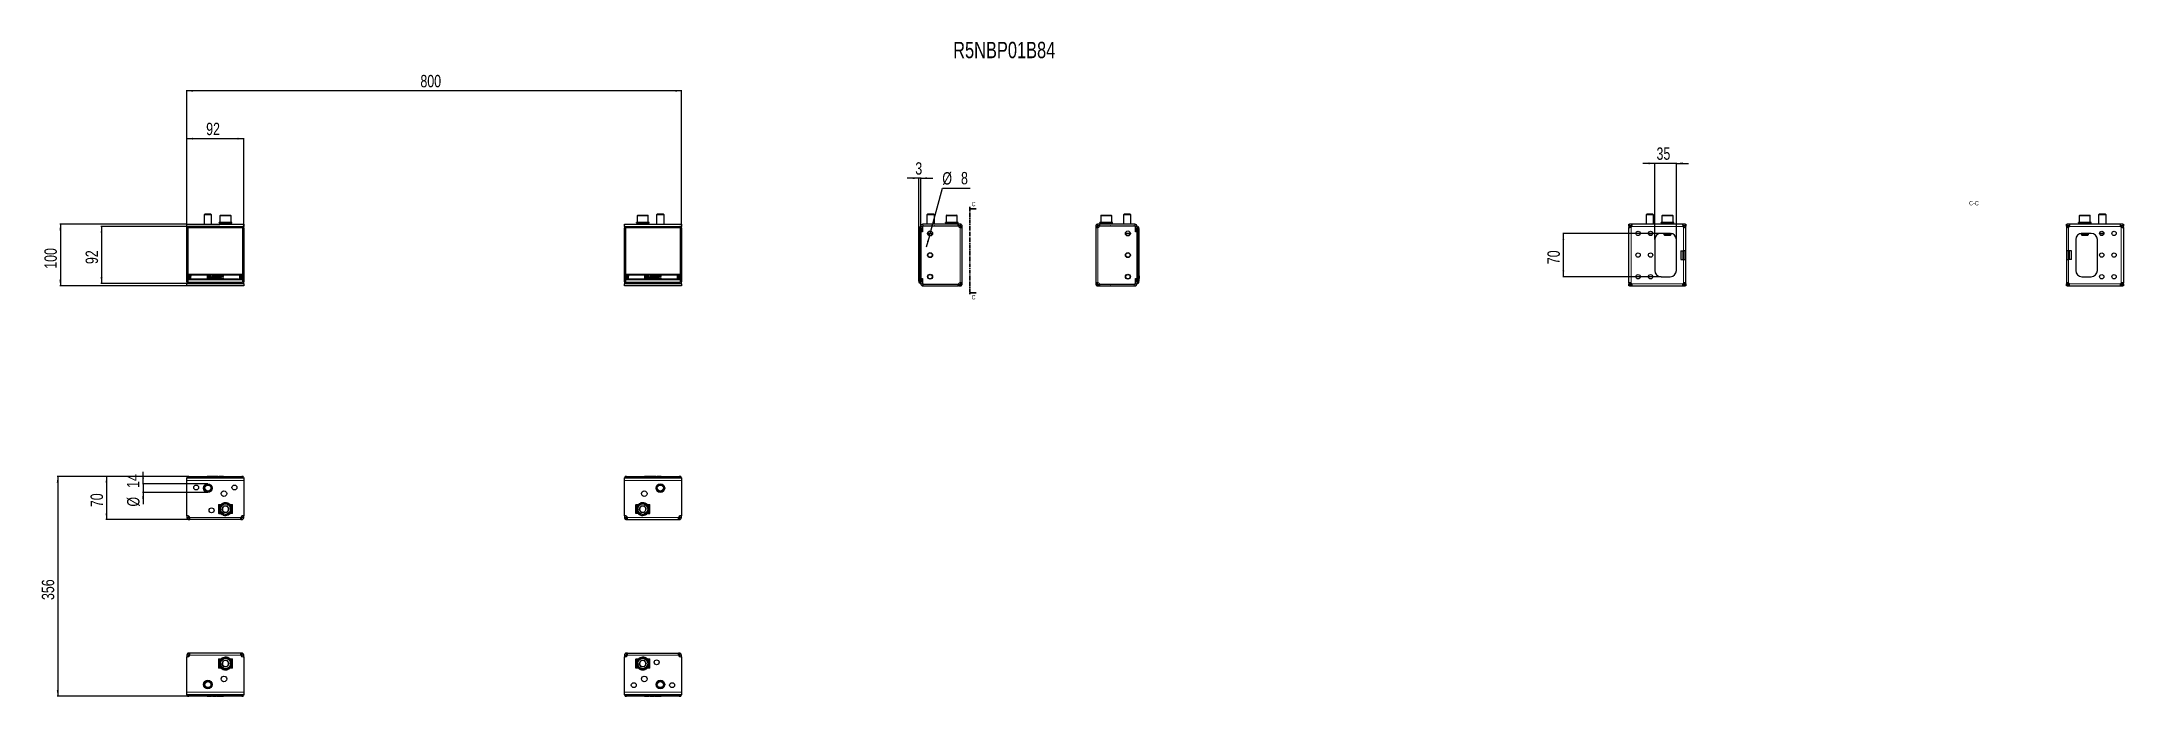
# Model space of a CAD drawing. Header units: millimetres. Extents: x -438 to 2930, y -470 to 591.
import ezdxf

# ---------------------------------------------------------------- set-up
doc = ezdxf.new("R2010")
doc.units = ezdxf.units.MM
doc.linetypes.add('CENTER', pattern=[10.16, 6.35, -1.27, 1.27, -1.27])
doc.layers.add('FORMAT', color=7, linetype='Continuous')
doc.styles.add('SLDTEXTSTYLE0', font='TXT', dxfattribs={"width": 0.75})
doc.dimstyles.new('SLDDIMSTYLE0', dxfattribs={"dimtxt": 20, "dimasz": 10, "dimexe": 0, "dimexo": 0.0625, "dimgap": 5, "dimtad": 2, "dimdec": 1, "dimrnd": 1e-09, "dimzin": 12, "dimdsep": 46, "dimtxsty": 'SLDTEXTSTYLE0', "dimsah": 1, "dimcen": 0.09, "dimadec": 0, "dimazin": 3, "dimtfac": 1, "dimtofl": 0, "dimtmove": 0, "dimatfit": 3, "dimfxl": 0, "dimfrac": 2, "dimtolj": 1, "dimtzin": 12, "dimarcsym": 0})
doc.dimstyles.new('SLDDIMSTYLE1', dxfattribs={"dimtxt": 20, "dimasz": 10, "dimexe": 0, "dimexo": 0.0625, "dimgap": 5, "dimtad": 2, "dimdec": 1, "dimrnd": 1e-09, "dimzin": 12, "dimdsep": 46, "dimtxsty": 'SLDTEXTSTYLE0', "dimsah": 1, "dimcen": 0.09, "dimadec": 0, "dimazin": 3, "dimtfac": 1, "dimtmove": 0, "dimatfit": 0, "dimfxl": 0, "dimfrac": 2, "dimtolj": 1, "dimtzin": 12, "dimarcsym": 0})
doc.dimstyles.new('SLDDIMSTYLE2', dxfattribs={"dimtxt": 20, "dimasz": 10, "dimexe": 0, "dimexo": 0.0625, "dimgap": 5, "dimtad": 0, "dimtih": 1, "dimtoh": 1, "dimdec": 1, "dimrnd": 1e-09, "dimzin": 12, "dimdsep": 46, "dimtxsty": 'SLDTEXTSTYLE0', "dimsah": 1, "dimcen": 0, "dimadec": 0, "dimazin": 3, "dimtfac": 1, "dimtmove": 0, "dimatfit": 3, "dimfxl": 0, "dimfrac": 2, "dimtolj": 1, "dimtzin": 12, "dimarcsym": 0})

msp = doc.modelspace()

# ---------------------------------------------------------------- texts
at = {"color": 7, "linetype": 'Continuous', "char_height": 7, "attachment_point": 1, "style": 'SLDTEXTSTYLE0'}
for insert in [(1066.19, 331.02), (1066.19, 180.26)]:
    msp.add_mtext('C', dxfattribs=dict(at, insert=insert))
at = {"layer": 'FORMAT', "style": 'SLDTEXTSTYLE0'}
for s, insert, char_height, attachment_point in [('R5NBP01B84', (1036.31, 590.17), 26.458, 1), ('C-C', (2687.77, 332.45), 7, 2)]:
    msp.add_mtext(s, dxfattribs=dict(at, insert=insert, char_height=char_height, attachment_point=attachment_point))

# ---------------------------------------------------------------- blocks, each defined once
blk = doc.blocks.new('_D')
at = {"layer": 'FORMAT'}
for p, q in [((-203.4, 288.9), (-203.4, 434.4)), ((-111.4, 433.4), (-203.4, 433.4)), ((-111.4, 288.9), (-111.4, 434.4))]:
    blk.add_line(p, q, dxfattribs=at)
for points in [[(-203.4, 433.4), (-193.4, 431.9), (-193.4, 435)], [(-111.4, 433.4), (-121.4, 435), (-121.4, 431.9)]]:
    blk.add_solid(points, dxfattribs=at)
at = {"layer": 'FORMAT', "insert": (-172.2, 459.2), "char_height": 20, "attachment_point": 1, "style": 'SLDTEXTSTYLE0'}
blk.add_mtext('92', dxfattribs=at)
blk = doc.blocks.new('_D_1')
at = {"layer": 'FORMAT'}
for p, q in [((-203.4, 294.9), (-409.1, 294.9)), ((-408.1, 294.9), (-408.1, 194.9)), ((-203.4, 194.9), (-409.1, 194.9))]:
    blk.add_line(p, q, dxfattribs=at)
for points in [[(-408.1, 294.9), (-409.6, 284.9), (-406.6, 284.9)], [(-408.1, 194.9), (-406.6, 204.9), (-409.6, 204.9)]]:
    blk.add_solid(points, dxfattribs=at)
at = {"layer": 'FORMAT', "insert": (-433.9, 222.8), "char_height": 20, "attachment_point": 1, "rotation": 90, "style": 'SLDTEXTSTYLE0'}
blk.add_mtext('100', dxfattribs=at)
blk = doc.blocks.new('_D_2')
at = {"layer": 'FORMAT'}
for p, q in [((-149.9, 291.2), (-342.4, 291.2)), ((-341.4, 291.2), (-341.4, 199.2)), ((-149.9, 199.2), (-342.4, 199.2))]:
    blk.add_line(p, q, dxfattribs=at)
for points in [[(-341.4, 291.2), (-343, 281.2), (-339.9, 281.2)], [(-341.4, 199.2), (-339.9, 209.2), (-343, 209.2)]]:
    blk.add_solid(points, dxfattribs=at)
at = {"layer": 'FORMAT', "insert": (-367.2, 230.4), "char_height": 20, "attachment_point": 1, "rotation": 90, "style": 'SLDTEXTSTYLE0'}
blk.add_mtext('92', dxfattribs=at)
blk = doc.blocks.new('_D_3')
at = {"layer": 'FORMAT'}
for p, q in [((-203.4, 288.9), (-203.4, 511.9)), ((596.6, 510.9), (-203.4, 510.9)), ((596.6, 288.9), (596.6, 511.9))]:
    blk.add_line(p, q, dxfattribs=at)
for points in [[(-203.4, 510.9), (-193.4, 509.3), (-193.4, 512.4)], [(596.6, 510.9), (586.6, 512.4), (586.6, 509.3)]]:
    blk.add_solid(points, dxfattribs=at)
at = {"layer": 'FORMAT', "insert": (174.4, 536.6), "char_height": 20, "attachment_point": 1, "style": 'SLDTEXTSTYLE0'}
blk.add_mtext('800', dxfattribs=at)
blk = doc.blocks.new('_D_4')
at = {"layer": 'FORMAT'}
for p, q in [((981, 369.4), (961.7, 369.4)), ((981, 287.9), (981, 370.4)), ((984, 369.4), (981, 369.4)), ((984, 282.9), (984, 370.4)), ((984, 369.4), (1003.2, 369.4))]:
    blk.add_line(p, q, dxfattribs=at)
for points in [[(981, 369.4), (971, 371), (971, 367.9)], [(984, 369.4), (994, 367.9), (994, 371)]]:
    blk.add_solid(points, dxfattribs=at)
at = {"layer": 'FORMAT', "insert": (975.1, 395.2), "char_height": 20, "attachment_point": 1, "style": 'SLDTEXTSTYLE0'}
blk.add_mtext('3', dxfattribs=at)
blk = doc.blocks.new('_D_5')
at = {"layer": 'FORMAT'}
for p, q in [((1000, 283.8), (1018.8, 353.4)), ((1018.8, 353.4), (1063.7, 353.4)), ((997.9, 276.1), (992.9, 257.5)), ((997.9, 276.1), (1000, 283.8))]:
    blk.add_line(p, q, dxfattribs=at)
for points in [[(997.9, 276.1), (993.8, 266.8), (996.8, 266)], [(1000, 283.8), (1004.1, 293.1), (1001.1, 293.9)]]:
    blk.add_solid(points, dxfattribs=at)
at = {"layer": 'FORMAT', "char_height": 20, "attachment_point": 1, "style": 'SLDTEXTSTYLE0'}
for s, insert in [('%%c', (1018.8, 379.2)), ('8', (1049, 379.5))]:
    blk.add_mtext(s, dxfattribs=dict(at, insert=insert))
blk = doc.blocks.new('_D_6')
at = {"layer": 'FORMAT'}
for p, q in [((-201.5, -113.3), (-334.4, -113.3)), ((-333.4, -113.3), (-333.4, -183.3)), ((-198.8, -183.3), (-334.4, -183.3))]:
    blk.add_line(p, q, dxfattribs=at)
for points in [[(-333.4, -113.3), (-335, -123.3), (-331.9, -123.3)], [(-333.4, -183.3), (-331.9, -173.3), (-335, -173.3)]]:
    blk.add_solid(points, dxfattribs=at)
at = {"layer": 'FORMAT', "insert": (-359.2, -163.1), "char_height": 20, "attachment_point": 1, "rotation": 90, "style": 'SLDTEXTSTYLE0'}
blk.add_mtext('70', dxfattribs=at)
blk = doc.blocks.new('_D_7')
at = {"layer": 'FORMAT'}
for p, q in [((-201.5, -113.3), (-413.3, -113.3)), ((-412.3, -113.3), (-412.3, -469.3)), ((-201.5, -469.3), (-413.3, -469.3))]:
    blk.add_line(p, q, dxfattribs=at)
for points in [[(-412.3, -113.3), (-413.9, -123.3), (-410.8, -123.3)], [(-412.3, -469.3), (-410.8, -459.3), (-413.9, -459.3)]]:
    blk.add_solid(points, dxfattribs=at)
at = {"layer": 'FORMAT', "insert": (-438.1, -313.5), "char_height": 20, "attachment_point": 1, "rotation": 90, "style": 'SLDTEXTSTYLE0'}
blk.add_mtext('356', dxfattribs=at)
blk = doc.blocks.new('_D_8')
at = {"layer": 'FORMAT'}
for p, q in [((-169.4, -125.3), (-275.3, -125.3)), ((-274.3, -125.3), (-274.3, -106.1)), ((-274.3, -125.3), (-274.3, -139.3)), ((-169.4, -139.3), (-275.3, -139.3)), ((-274.3, -139.3), (-274.3, -158.5))]:
    blk.add_line(p, q, dxfattribs=at)
for points in [[(-274.3, -125.3), (-272.8, -115.3), (-275.8, -115.3)], [(-274.3, -139.3), (-275.8, -149.3), (-272.8, -149.3)]]:
    blk.add_solid(points, dxfattribs=at)
at = {"layer": 'FORMAT', "char_height": 20, "attachment_point": 1, "rotation": 90, "style": 'SLDTEXTSTYLE0'}
for s, insert in [('14', (-300.4, -132)), ('%%c', (-300.1, -162.2))]:
    blk.add_mtext(s, dxfattribs=dict(at, insert=insert))
blk = doc.blocks.new('_D_9')
at = {"layer": 'FORMAT'}
for p, q in [((2171.5, 393.4), (2152.3, 393.4)), ((2171.5, 270), (2171.5, 394.4)), ((2206.5, 393.4), (2171.5, 393.4)), ((2206.5, 270), (2206.5, 394.4)), ((2206.5, 393.4), (2225.7, 393.4))]:
    blk.add_line(p, q, dxfattribs=at)
for points in [[(2171.5, 393.4), (2161.5, 395), (2161.5, 391.9)], [(2206.5, 393.4), (2216.5, 391.9), (2216.5, 395)]]:
    blk.add_solid(points, dxfattribs=at)
at = {"layer": 'FORMAT', "insert": (2174.2, 419.2), "char_height": 20, "attachment_point": 1, "style": 'SLDTEXTSTYLE0'}
blk.add_mtext('35', dxfattribs=at)
blk = doc.blocks.new('_D_10')
at = {"layer": 'FORMAT'}
for p, q in [((2181.5, 279.9), (2022.5, 279.9)), ((2023.5, 209.9), (2023.5, 279.9)), ((2181.5, 209.9), (2022.5, 209.9))]:
    blk.add_line(p, q, dxfattribs=at)
for points in [[(2023.5, 279.9), (2022, 269.9), (2025, 269.9)], [(2023.5, 209.9), (2025, 219.9), (2022, 219.9)]]:
    blk.add_solid(points, dxfattribs=at)
at = {"layer": 'FORMAT', "insert": (1997.7, 230.2), "char_height": 20, "attachment_point": 1, "rotation": 90, "style": 'SLDTEXTSTYLE0'}
blk.add_mtext('70', dxfattribs=at)

# ---------------------------------------------------------------- dimensions: what is measured, and where the dimension line sits
at = {"layer": 'FORMAT'}
for base, p1, p2, dimstyle, picture, middle in [((-203.42, 510.86), (596.58, 288.92), (-203.42, 288.92), 'SLDDIMSTYLE0', '_D_3', (196.58, 510.86)), ((-203.42, 433.45), (-111.42, 288.92), (-203.42, 288.92), 'SLDDIMSTYLE0', '_D', (-157.42, 433.45)), ((2171.51, 393.45), (2206.51, 269.95), (2171.51, 269.95), 'SLDDIMSTYLE1', '_D_9', (2189.01, 393.45)), ((980.96, 369.45), (983.96, 282.85), (980.96, 287.85), 'SLDDIMSTYLE1', '_D_4', (982.46, 369.45))]:
    dim = msp.add_linear_dim(base=base, p1=p1, p2=p2, dimstyle=dimstyle, dxfattribs=at)
    dim.commit()
    dim.dimension.update_dxf_attribs({"geometry": picture, "text_midpoint": middle, "dimtype": 160})
dim = msp.add_diameter_dim_2p(p1=(1000, 283.81), p2=(997.92, 276.09), dimstyle='SLDDIMSTYLE2', dxfattribs=at)
dim.commit()
dim.dimension.update_dxf_attribs({"geometry": '_D_5', "text_midpoint": (1041.28, 369.45), "dimtype": 163})
for base, p1, p2, picture, middle in [((-408.1, 194.95), (-203.42, 294.95), (-203.42, 194.95), '_D_1', (-408.1, 244.95)), ((-341.43, 199.2), (-149.92, 291.2), (-149.92, 199.2), '_D_2', (-341.43, 245.2)), ((2023.5, 279.95), (2181.51, 209.95), (2181.51, 279.95), '_D_10', (2023.5, 244.95)), ((-412.31, -469.3), (-201.52, -113.3), (-201.52, -469.3), '_D_7', (-412.31, -291.3)), ((-333.43, -183.3), (-201.52, -113.3), (-198.83, -183.3), '_D_6', (-333.43, -148.3))]:
    dim = msp.add_linear_dim(base=base, p1=p1, p2=p2, angle=90, dimstyle='SLDDIMSTYLE0', dxfattribs=at)
    dim.commit()
    dim.dimension.update_dxf_attribs({"geometry": picture, "text_midpoint": middle, "dimtype": 160})
dim = msp.add_linear_dim(base=(-274.31, -139.3), p1=(-169.42, -125.3), p2=(-169.42, -139.3), angle=90, text='%%c<>', dimstyle='SLDDIMSTYLE1', dxfattribs=at)
dim.commit()
dim.dimension.update_dxf_attribs({"geometry": '_D_8', "text_midpoint": (-274.31, -132.3), "dimtype": 160})

# ---------------------------------------------------------------- linework, layer by layer
at = {"color": 7, "linetype": 'Continuous', "lineweight": 25}
for p, q in [((-174.35, 311.45), (-175.42, 310.37)), ((-175.42, 310.37), (-175.42, 294.95)), ((-163.42, 310.37), (-175.42, 310.37)), ((-164.5, 311.45), (-174.35, 311.45)), ((-163.42, 310.37), (-164.5, 311.45)), ((-163.42, 294.95), (-163.42, 310.37)), ((-149.92, 308.45), (-149.92, 297.45)), ((-148.92, 309.45), (-140.5, 309.45)), ((-140.5, 309.45), (-132.92, 309.45)), ((-131.92, 297.45), (-131.92, 308.45)), ((525.08, 308.45), (525.08, 297.45)), ((526.08, 309.45), (534.52, 309.45)), ((534.52, 309.45), (542.08, 309.45)), ((543.08, 297.45), (543.08, 308.45)), ((557.65, 311.45), (556.58, 310.37)), ((556.58, 310.37), (556.58, 294.95)), ((568.58, 310.37), (556.58, 310.37)), ((567.5, 311.45), (557.65, 311.45)), ((568.58, 310.37), (567.5, 311.45)), ((568.58, 294.95), (568.58, 310.37)), ((995.04, 311.45), (993.96, 310.37)), ((993.96, 310.37), (993.96, 294.95)), ((1005.96, 310.37), (993.96, 310.37)), ((1004.89, 311.45), (995.04, 311.45)), ((1005.96, 310.37), (1004.89, 311.45)), ((1005.96, 294.95), (1005.96, 310.37)), ((1024.96, 308.45), (1024.96, 297.45)), ((1025.96, 309.45), (1041.96, 309.45)), ((1042.96, 297.45), (1042.96, 308.45)), ((1274.96, 308.45), (1274.96, 297.45)), ((1275.96, 309.45), (1291.96, 309.45)), ((1292.96, 297.45), (1292.96, 308.45)), ((1313.04, 311.45), (1311.96, 310.37)), ((1311.96, 310.37), (1311.96, 294.95)), ((1323.96, 310.37), (1311.96, 310.37)), ((1322.89, 311.45), (1313.04, 311.45)), ((1323.96, 310.37), (1322.89, 311.45)), ((1323.96, 294.95), (1323.96, 310.37)), ((2158.58, 311.45), (2157.51, 310.37)), ((2157.51, 310.37), (2157.51, 294.95)), ((2169.51, 310.37), (2157.51, 310.37)), ((2168.43, 311.45), (2158.58, 311.45)), ((2169.51, 310.37), (2168.43, 311.45)), ((2169.51, 294.95), (2169.51, 310.37)), ((2183.01, 308.45), (2183.01, 297.45)), ((2184.01, 309.45), (2192.4, 309.45)), ((2192.4, 309.45), (2200.01, 309.45)), ((2201.01, 297.45), (2201.01, 308.45)), ((2858.01, 308.45), (2858.01, 297.45)), ((2859.01, 309.45), (2867.35, 309.45)), ((2867.35, 309.45), (2875.01, 309.45)), ((2876.01, 297.45), (2876.01, 308.45)), ((2890.58, 311.45), (2889.51, 310.37)), ((2889.51, 310.37), (2889.51, 294.95)), ((2901.51, 310.37), (2889.51, 310.37)), ((2900.43, 311.45), (2890.58, 311.45)), ((2901.51, 310.37), (2900.43, 311.45)), ((2901.51, 294.95), (2901.51, 310.37)), ((-203.42, 294.95), (-111.42, 294.95)), ((-203.42, 291.45), (-203.42, 294.95)), ((-203.42, 291.45), (-203.42, 288.92)), ((-203.42, 288.3), (-203.42, 288.92)), ((-203.42, 202.1), (-203.42, 288.3)), ((-201.15, 291.2), (-200.52, 291.2)), ((-200.52, 291.2), (-164.92, 291.2)), ((-164.92, 291.2), (-164.92, 291.06)), ((-164.42, 290.93), (-150.42, 290.93)), ((-151.17, 297.45), (-151.17, 296.45)), ((-151.17, 297.45), (-151.17, 297.2)), ((-150.37, 297.45), (-151.17, 297.45)), ((-151.17, 297.45), (-151.17, 297.45)), ((-151.17, 296.45), (-151.17, 296.7)), ((-150.37, 296.45), (-151.17, 296.45)), ((-151.17, 296.45), (-151.17, 296.45)), ((-150.37, 297.45), (-150.27, 297.45)), ((-150.37, 296.45), (-150.27, 296.45)), ((-150.27, 297.45), (-150.27, 297.2)), ((-148.13, 297.45), (-150.27, 297.45)), ((-150.27, 296.45), (-150.27, 296.7)), ((-148.13, 296.45), (-150.27, 296.45)), ((-149.92, 291.06), (-149.92, 291.2)), ((-149.92, 291.2), (-114.32, 291.2)), ((-148.13, 297.45), (-147.95, 297.45)), ((-148.13, 296.45), (-147.95, 296.45)), ((-147.95, 297.45), (-147.95, 297.2)), ((-144.8, 297.45), (-147.95, 297.45)), ((-147.95, 296.45), (-147.95, 296.7)), ((-144.8, 296.45), (-147.95, 296.45)), ((-146.92, 296.45), (-146.92, 294.95)), ((-144.8, 297.45), (-144.56, 297.45)), ((-144.8, 296.45), (-144.56, 296.45)), ((-144.56, 297.45), (-144.56, 297.2)), ((-140.87, 297.45), (-144.56, 297.45)), ((-144.56, 296.45), (-144.56, 296.7)), ((-140.87, 296.45), (-144.56, 296.45)), ((-140.87, 297.45), (-140.78, 297.45)), ((-140.87, 296.45), (-140.69, 296.45)), ((-140.69, 296.45), (-140.62, 296.45)), ((-140.66, 297.45), (-140.62, 297.45)), ((-140.62, 297.45), (-140.62, 297.2)), ((-136.95, 297.45), (-140.62, 297.45)), ((-140.62, 296.45), (-140.62, 296.7)), ((-136.95, 296.45), (-140.62, 296.45)), ((-136.95, 297.45), (-136.72, 297.45)), ((-136.95, 296.45), (-136.72, 296.45)), ((-136.72, 297.45), (-136.72, 297.2)), ((-133.64, 297.45), (-136.72, 297.45)), ((-136.72, 296.45), (-136.72, 296.7)), ((-133.64, 296.45), (-136.72, 296.45)), ((-134.92, 294.95), (-134.92, 296.45)), ((-133.64, 297.45), (-133.46, 297.45)), ((-133.64, 296.45), (-133.46, 296.45)), ((-133.46, 297.45), (-133.46, 297.2)), ((-131.43, 297.45), (-133.46, 297.45)), ((-133.46, 296.45), (-133.46, 296.7)), ((-131.43, 296.45), (-133.46, 296.45)), ((-131.43, 297.45), (-131.34, 297.45)), ((-131.43, 296.45), (-131.34, 296.45)), ((-131.34, 297.45), (-131.34, 297.2)), ((-130.67, 297.45), (-131.34, 297.45)), ((-131.34, 296.45), (-131.34, 296.7)), ((-130.67, 296.45), (-131.34, 296.45)), ((-130.67, 296.45), (-130.67, 297.45)), ((-114.32, 291.2), (-113.7, 291.2)), ((-111.42, 294.95), (-111.42, 291.45)), ((-111.42, 288.92), (-111.42, 291.45)), ((-111.42, 288.92), (-111.42, 288.3)), ((-111.42, 288.3), (-111.42, 202.1)), ((504.58, 291.45), (504.58, 294.95)), ((504.58, 294.95), (596.58, 294.95)), ((504.58, 291.45), (504.58, 288.92)), ((504.58, 288.3), (504.58, 288.92)), ((504.58, 202.1), (504.58, 288.3)), ((506.85, 291.2), (507.48, 291.2)), ((507.48, 291.2), (543.08, 291.2)), ((523.83, 297.45), (523.83, 296.45)), ((523.83, 297.45), (523.83, 297.2)), ((524.65, 297.45), (523.83, 297.45)), ((523.83, 297.45), (523.83, 297.45)), ((523.83, 296.45), (523.83, 296.7)), ((524.65, 296.45), (523.83, 296.45)), ((523.83, 296.45), (523.83, 296.45)), ((524.65, 297.45), (524.75, 297.45)), ((524.65, 296.45), (524.75, 296.45)), ((524.75, 297.45), (524.75, 297.2)), ((526.9, 297.45), (524.75, 297.45)), ((524.75, 296.45), (524.75, 296.7)), ((526.9, 296.45), (524.75, 296.45)), ((526.9, 297.45), (527.08, 297.45)), ((526.9, 296.45), (527.08, 296.45)), ((527.08, 297.45), (527.08, 297.2)), ((530.25, 297.45), (527.08, 297.45)), ((527.08, 296.45), (527.08, 296.7)), ((530.25, 296.45), (527.08, 296.45)), ((528.08, 296.45), (528.08, 294.95)), ((530.25, 297.45), (530.48, 297.45)), ((530.25, 296.45), (530.48, 296.45)), ((530.48, 297.45), (530.48, 297.2)), ((534.18, 297.45), (530.48, 297.45)), ((530.48, 296.45), (530.48, 296.7)), ((534.18, 296.45), (530.48, 296.45)), ((534.18, 297.45), (534.26, 297.45)), ((534.18, 296.45), (534.34, 296.45)), ((534.34, 296.45), (534.43, 296.45)), ((534.38, 297.45), (534.43, 297.45)), ((534.43, 297.45), (534.43, 297.2)), ((538.09, 297.45), (534.43, 297.45)), ((534.43, 296.45), (534.43, 296.7)), ((538.09, 296.45), (534.43, 296.45)), ((538.09, 297.45), (538.32, 297.45)), ((538.09, 296.45), (538.32, 296.45)), ((538.32, 297.45), (538.32, 297.2)), ((541.4, 297.45), (538.32, 297.45)), ((538.32, 296.45), (538.32, 296.7)), ((541.4, 296.45), (538.32, 296.45)), ((540.08, 294.95), (540.08, 296.45)), ((541.4, 297.45), (541.57, 297.45)), ((541.4, 296.45), (541.57, 296.45)), ((541.57, 297.45), (541.57, 297.2)), ((543.59, 297.45), (541.57, 297.45)), ((541.57, 296.45), (541.57, 296.7)), ((543.59, 296.45), (541.57, 296.45)), ((543.08, 291.2), (543.08, 291.06)), ((543.58, 290.93), (557.58, 290.93)), ((543.59, 297.45), (543.68, 297.45)), ((543.59, 296.45), (543.68, 296.45)), ((543.68, 297.45), (543.68, 297.2)), ((544.33, 297.45), (543.68, 297.45)), ((543.68, 296.45), (543.68, 296.7)), ((544.33, 296.45), (543.68, 296.45)), ((544.33, 296.45), (544.33, 297.45)), ((558.08, 291.06), (558.08, 291.2)), ((558.08, 291.2), (593.68, 291.2)), ((593.68, 291.2), (594.3, 291.2)), ((596.58, 294.95), (596.58, 291.45)), ((596.58, 288.92), (596.58, 291.45)), ((596.58, 288.92), (596.58, 288.3)), ((596.58, 288.3), (596.58, 202.1)), ((980.96, 289.3), (980.96, 287.85)), ((980.96, 213.4), (980.96, 287.85)), ((982.07, 290.74), (983.76, 291.2)), ((983.76, 291.2), (983.96, 291.2)), ((983.76, 288.3), (983.76, 202.1)), ((983.96, 283.5), (983.96, 291.45)), ((983.96, 288.92), (983.96, 201.47)), ((983.96, 283.5), (986.46, 283.5)), ((983.96, 207.05), (983.96, 282.85)), ((986.56, 282.85), (983.96, 282.85)), ((986.46, 283.5), (986.46, 291.45)), ((986.56, 284.43), (986.46, 284.21)), ((986.56, 289.85), (986.56, 282.85)), ((1044.06, 294.95), (987.46, 294.95)), ((987.46, 292.45), (1044.06, 292.45)), ((989.06, 292.35), (1044.04, 292.35)), ((989.71, 292.45), (989.71, 292.35)), ((990, 292.45), (990, 292.35)), ((991.69, 292.45), (991.69, 292.35)), ((994.64, 292.45), (994.64, 292.35)), ((1002.93, 279.45), (994.99, 279.45)), ((998.39, 292.45), (998.39, 292.35)), ((1002.39, 292.45), (1002.39, 292.35)), ((1006.02, 292.45), (1006.02, 292.35)), ((1008.72, 292.45), (1008.72, 292.35)), ((1010.09, 292.45), (1010.09, 292.35)), ((1010.21, 292.35), (1010.21, 292.45)), ((1023.71, 297.45), (1023.71, 296.45)), ((1023.71, 297.45), (1023.72, 297.45)), ((1023.71, 296.45), (1023.72, 296.45)), ((1023.72, 297.45), (1023.72, 297.2)), ((1024.55, 297.45), (1023.72, 297.45)), ((1023.72, 296.45), (1023.72, 296.7)), ((1024.55, 296.45), (1023.72, 296.45)), ((1024.55, 297.45), (1024.65, 297.45)), ((1024.55, 296.45), (1024.65, 296.45)), ((1024.65, 297.45), (1024.65, 297.2)), ((1026.81, 297.45), (1024.65, 297.45)), ((1024.65, 296.45), (1024.65, 296.7)), ((1026.81, 296.45), (1024.65, 296.45)), ((1026.81, 297.45), (1026.99, 297.45)), ((1026.81, 296.45), (1026.99, 296.45)), ((1026.99, 297.45), (1026.99, 297.2)), ((1030.17, 297.45), (1026.99, 297.45)), ((1026.99, 296.45), (1026.99, 296.7)), ((1030.17, 296.45), (1026.99, 296.45)), ((1027.96, 296.45), (1027.96, 294.95)), ((1030.17, 297.45), (1030.4, 297.45)), ((1030.17, 296.45), (1030.4, 296.45)), ((1030.4, 297.45), (1030.4, 297.2)), ((1034.1, 297.45), (1030.4, 297.45)), ((1030.4, 296.45), (1030.4, 296.7)), ((1034.1, 296.45), (1030.4, 296.45)), ((1034.1, 297.45), (1034.18, 297.45)), ((1034.1, 296.45), (1034.26, 296.45)), ((1034.26, 296.45), (1034.35, 296.45)), ((1034.3, 297.45), (1034.35, 297.45)), ((1034.35, 297.45), (1034.35, 297.2)), ((1038.01, 297.45), (1034.35, 297.45)), ((1034.35, 296.45), (1034.35, 296.7)), ((1038.01, 296.45), (1034.35, 296.45)), ((1038.01, 297.45), (1038.24, 297.45)), ((1038.01, 296.45), (1038.24, 296.45)), ((1038.24, 297.45), (1038.24, 297.2)), ((1041.31, 297.45), (1038.24, 297.45)), ((1038.24, 296.45), (1038.24, 296.7)), ((1041.31, 296.45), (1038.24, 296.45)), ((1039.96, 294.95), (1039.96, 296.45)), ((1041.31, 297.45), (1041.48, 297.45)), ((1041.31, 296.45), (1041.48, 296.45)), ((1041.48, 297.45), (1041.48, 297.2)), ((1043.48, 297.45), (1041.48, 297.45)), ((1041.48, 296.45), (1041.48, 296.7)), ((1043.48, 296.45), (1041.48, 296.45)), ((1043.48, 297.45), (1043.57, 297.45)), ((1043.48, 296.45), (1043.57, 296.45)), ((1043.57, 297.45), (1043.57, 297.2)), ((1044.21, 297.45), (1043.57, 297.45)), ((1043.57, 296.45), (1043.57, 296.7)), ((1044.21, 296.45), (1043.57, 296.45)), ((1044.06, 294.95), (1045.06, 294.95)), ((1045.06, 292.45), (1044.06, 292.45)), ((1044.21, 296.45), (1044.21, 297.45)), ((1047.46, 294.95), (1045.05, 294.95)), ((1047.46, 292.45), (1045.05, 292.45)), ((1045.06, 292.45), (1045.06, 294.95)), ((1047.46, 294.95), (1047.46, 292.45)), ((1050.96, 291.45), (1048.46, 291.45)), ((1048.46, 290.23), (1048.46, 291.45)), ((1050.96, 290.23), (1048.46, 290.23)), ((1050.96, 290.23), (1050.96, 291.45)), ((1050.96, 199.67), (1050.96, 290.23)), ((1266.96, 291.45), (1266.96, 290.23)), ((1269.46, 291.45), (1266.96, 291.45)), ((1266.96, 290.23), (1266.96, 199.67)), ((1269.46, 290.23), (1266.96, 290.23)), ((1269.46, 291.45), (1269.46, 290.23)), ((1270.46, 292.45), (1270.46, 294.95)), ((1272.87, 294.95), (1270.46, 294.95)), ((1272.87, 292.45), (1270.46, 292.45)), ((1272.86, 294.95), (1272.86, 292.45)), ((1272.86, 294.95), (1273.86, 294.95)), ((1273.86, 292.45), (1272.86, 292.45)), ((1273.71, 297.45), (1273.71, 296.45)), ((1273.71, 297.45), (1273.72, 297.45)), ((1273.71, 296.45), (1273.72, 296.45)), ((1273.72, 297.45), (1273.72, 297.2)), ((1274.51, 297.45), (1273.72, 297.45)), ((1273.72, 296.45), (1273.72, 296.7)), ((1274.51, 296.45), (1273.72, 296.45)), ((1330.46, 294.95), (1273.86, 294.95)), ((1273.86, 292.45), (1330.46, 292.45)), ((1273.89, 292.35), (1328.86, 292.35)), ((1274.51, 297.45), (1274.61, 297.45)), ((1274.51, 296.45), (1274.61, 296.45)), ((1274.61, 297.45), (1274.61, 297.2)), ((1276.75, 297.45), (1274.61, 297.45)), ((1274.61, 296.45), (1274.61, 296.7)), ((1276.75, 296.45), (1274.61, 296.45)), ((1276.75, 297.45), (1276.93, 297.45)), ((1276.75, 296.45), (1276.93, 296.45)), ((1276.93, 297.45), (1276.93, 297.2)), ((1280.09, 297.45), (1276.93, 297.45)), ((1276.93, 296.45), (1276.93, 296.7)), ((1280.09, 296.45), (1276.93, 296.45)), ((1277.96, 296.45), (1277.96, 294.95)), ((1280.09, 297.45), (1280.32, 297.45)), ((1280.09, 296.45), (1280.32, 296.45)), ((1280.32, 297.45), (1280.32, 297.2)), ((1284.01, 297.45), (1280.32, 297.45)), ((1280.32, 296.45), (1280.32, 296.7)), ((1284.01, 296.45), (1280.32, 296.45)), ((1284.01, 297.45), (1284.1, 297.45)), ((1284.01, 296.45), (1284.19, 296.45)), ((1284.19, 296.45), (1284.26, 296.45)), ((1284.23, 297.45), (1284.26, 297.45)), ((1284.26, 297.45), (1284.26, 297.2)), ((1287.93, 297.45), (1284.26, 297.45)), ((1284.26, 296.45), (1284.26, 296.7)), ((1287.93, 296.45), (1284.26, 296.45)), ((1287.93, 297.45), (1288.16, 297.45)), ((1287.93, 296.45), (1288.16, 296.45)), ((1288.16, 297.45), (1288.16, 297.2)), ((1291.25, 297.45), (1288.16, 297.45)), ((1288.16, 296.45), (1288.16, 296.7)), ((1291.25, 296.45), (1288.16, 296.45)), ((1289.96, 294.95), (1289.96, 296.45)), ((1291.25, 297.45), (1291.42, 297.45)), ((1291.25, 296.45), (1291.42, 296.45)), ((1291.42, 297.45), (1291.42, 297.2)), ((1293.45, 297.45), (1291.42, 297.45)), ((1291.42, 296.45), (1291.42, 296.7)), ((1293.45, 296.45), (1291.42, 296.45)), ((1293.45, 297.45), (1293.54, 297.45)), ((1293.45, 296.45), (1293.54, 296.45)), ((1293.54, 297.45), (1293.54, 297.2)), ((1294.21, 297.45), (1293.54, 297.45)), ((1293.54, 296.45), (1293.54, 296.7)), ((1294.21, 296.45), (1293.54, 296.45)), ((1294.21, 296.45), (1294.21, 297.45)), ((1307.71, 292.45), (1307.71, 292.35)), ((1308, 292.45), (1308, 292.35)), ((1309.69, 292.45), (1309.69, 292.35)), ((1312.64, 292.45), (1312.64, 292.35)), ((1322.93, 279.45), (1314.99, 279.45)), ((1316.39, 292.45), (1316.39, 292.35)), ((1320.39, 292.45), (1320.39, 292.35)), ((1324.02, 292.45), (1324.02, 292.35)), ((1326.72, 292.45), (1326.72, 292.35)), ((1328.09, 292.45), (1328.09, 292.35)), ((1328.21, 292.35), (1328.21, 292.45)), ((1331.36, 282.85), (1331.36, 289.85)), ((1331.36, 284.43), (1331.46, 284.21)), ((1333.96, 282.85), (1331.36, 282.85)), ((1331.46, 291.45), (1331.46, 283.5)), ((1333.96, 283.5), (1331.46, 283.5)), ((1333.96, 291.45), (1333.96, 283.5)), ((1333.96, 291.2), (1334.16, 291.2)), ((1333.96, 201.47), (1333.96, 288.92)), ((1333.96, 282.85), (1333.96, 207.05)), ((1334.16, 291.2), (1335.85, 290.74)), ((1334.16, 202.1), (1334.16, 288.3)), ((1336.96, 287.85), (1336.96, 289.3)), ((1336.96, 287.85), (1336.96, 213.4)), ((2129.51, 292.45), (2129.51, 294.95)), ((2129.51, 294.95), (2130.62, 294.95)), ((2130.62, 292.45), (2129.51, 292.45)), ((2129.51, 292.45), (2129.51, 292.35)), ((2129.51, 292.35), (2132.01, 292.35)), ((2129.51, 291.74), (2129.51, 292.35)), ((2129.51, 291.74), (2129.51, 289.67)), ((2129.51, 200.22), (2129.51, 289.67)), ((2129.51, 289.67), (2130.6, 289.67)), ((2134.34, 294.95), (2130.62, 294.95)), ((2134.34, 292.45), (2130.62, 292.45)), ((2132.01, 292.35), (2132.01, 291.74)), ((2132.01, 291.74), (2132.01, 289.92)), ((2216.68, 294.95), (2134.34, 294.95)), ((2134.34, 294.95), (2134.34, 292.73)), ((2167.97, 279.45), (2161.04, 279.45)), ((2171.51, 269.95), (2171.51, 219.95)), ((2196.51, 279.95), (2181.51, 279.95)), ((2181.76, 297.45), (2181.76, 296.45)), ((2181.76, 297.45), (2181.76, 297.2)), ((2182.59, 297.45), (2181.76, 297.45)), ((2181.76, 297.45), (2181.76, 297.45)), ((2181.76, 296.45), (2181.76, 296.7)), ((2182.59, 296.45), (2181.76, 296.45)), ((2181.76, 296.45), (2181.76, 296.45)), ((2182.59, 297.45), (2182.69, 297.45)), ((2182.59, 296.45), (2182.69, 296.45)), ((2182.69, 297.45), (2182.69, 297.2)), ((2184.86, 297.45), (2182.69, 297.45)), ((2182.69, 296.45), (2182.69, 296.7)), ((2184.86, 296.45), (2182.69, 296.45)), ((2183.18, 279.85), (2183.16, 279.85)), ((2183.18, 279.85), (2183.18, 279.85)), ((2183.28, 279.85), (2183.18, 279.85)), ((2183.28, 279.95), (2183.28, 279.85)), ((2186.53, 279.85), (2183.28, 279.85)), ((2184.86, 297.45), (2185.04, 297.45)), ((2184.86, 296.45), (2185.04, 296.45)), ((2185.04, 297.45), (2185.04, 297.2)), ((2188.22, 297.45), (2185.04, 297.45)), ((2185.04, 296.45), (2185.04, 296.7)), ((2188.22, 296.45), (2185.04, 296.45)), ((2186.01, 296.45), (2186.01, 294.95)), ((2186.01, 279.85), (2186.01, 278.52)), ((2186.01, 278.52), (2187.08, 277.45)), ((2186.01, 278.52), (2192.3, 278.52)), ((2186.53, 279.85), (2188.43, 279.85)), ((2187.08, 277.45), (2192.25, 277.45)), ((2188.22, 297.45), (2188.45, 297.45)), ((2188.22, 296.45), (2188.45, 296.45)), ((2188.99, 279.85), (2188.43, 279.85)), ((2188.45, 297.45), (2188.45, 297.2)), ((2192.15, 297.45), (2188.45, 297.45)), ((2188.45, 296.45), (2188.45, 296.7)), ((2192.15, 296.45), (2188.45, 296.45)), ((2195.03, 279.85), (2188.99, 279.85)), ((2192.15, 297.45), (2192.44, 297.45)), ((2192.15, 297.45), (2192.22, 297.45)), ((2192.15, 296.45), (2192.3, 296.45)), ((2192.25, 277.45), (2196.93, 277.45)), ((2192.3, 296.45), (2192.4, 296.45)), ((2192.3, 278.52), (2198.01, 278.52)), ((2192.35, 297.45), (2192.4, 297.45)), ((2192.4, 297.45), (2192.4, 297.2)), ((2196.06, 297.45), (2192.4, 297.45)), ((2192.4, 296.45), (2192.4, 296.7)), ((2196.06, 296.45), (2192.4, 296.45)), ((2195.58, 279.85), (2195.03, 279.85)), ((2195.58, 279.85), (2197.48, 279.85)), ((2196.06, 297.45), (2196.29, 297.45)), ((2196.06, 296.45), (2196.29, 296.45)), ((2196.29, 297.45), (2196.29, 297.2)), ((2199.35, 297.45), (2196.29, 297.45)), ((2196.29, 296.45), (2196.29, 296.7)), ((2199.35, 296.45), (2196.29, 296.45)), ((2196.93, 277.45), (2198.01, 278.52)), ((2197.92, 279.85), (2197.48, 279.85)), ((2198.01, 294.95), (2198.01, 296.45)), ((2198.01, 278.52), (2198.01, 279.83)), ((2199.35, 297.45), (2199.53, 297.45)), ((2199.35, 296.45), (2199.53, 296.45)), ((2199.53, 297.45), (2199.53, 297.2)), ((2201.53, 297.45), (2199.53, 297.45)), ((2199.53, 296.45), (2199.53, 296.7)), ((2201.53, 296.45), (2199.53, 296.45)), ((2201.53, 297.45), (2201.62, 297.45)), ((2201.53, 296.45), (2201.62, 296.45)), ((2201.62, 297.45), (2201.62, 297.2)), ((2202.26, 297.45), (2201.62, 297.45)), ((2201.62, 296.45), (2201.62, 296.7)), ((2202.26, 296.45), (2201.62, 296.45)), ((2202.26, 296.45), (2202.26, 297.45)), ((2206.51, 219.95), (2206.51, 269.95)), ((2216.68, 294.95), (2216.68, 292.45)), ((2220.4, 294.95), (2216.68, 294.95)), ((2220.4, 292.45), (2216.68, 292.45)), ((2219.01, 292.35), (2221.51, 292.35)), ((2219.01, 291.74), (2219.01, 292.35)), ((2219.01, 289.9), (2219.01, 291.74)), ((2220.4, 294.95), (2221.51, 294.95)), ((2221.51, 292.45), (2220.4, 292.45)), ((2221.51, 294.95), (2221.51, 292.45)), ((2221.51, 292.35), (2221.51, 292.45)), ((2221.51, 292.35), (2221.51, 291.74)), ((2221.51, 289.67), (2221.51, 291.74)), ((2221.51, 251.95), (2221.51, 289.67)), ((2837.51, 292.45), (2837.51, 294.95)), ((2837.51, 294.95), (2838.62, 294.95)), ((2838.62, 292.45), (2837.51, 292.45)), ((2837.51, 292.45), (2837.51, 292.35)), ((2837.51, 292.35), (2840.01, 292.35)), ((2837.51, 291.74), (2837.51, 292.35)), ((2837.51, 291.74), (2837.51, 289.67)), ((2837.51, 289.67), (2838.6, 289.67)), ((2837.51, 289.67), (2837.51, 251.95)), ((2842.34, 294.95), (2838.62, 294.95)), ((2842.34, 292.45), (2838.62, 292.45)), ((2840.01, 292.35), (2840.01, 291.74)), ((2840.01, 291.74), (2840.01, 289.92)), ((2924.68, 294.95), (2842.34, 294.95)), ((2842.34, 294.95), (2842.34, 292.73)), ((2852.51, 269.95), (2852.51, 219.95)), ((2856.76, 297.45), (2856.76, 296.45)), ((2856.76, 297.45), (2856.76, 297.2)), ((2857.59, 297.45), (2856.76, 297.45)), ((2856.76, 297.45), (2856.76, 297.45)), ((2856.76, 296.45), (2856.76, 296.7)), ((2857.59, 296.45), (2856.76, 296.45)), ((2856.76, 296.45), (2856.76, 296.45)), ((2857.59, 297.45), (2857.7, 297.45)), ((2857.59, 296.45), (2857.7, 296.45)), ((2857.7, 297.45), (2857.7, 297.2)), ((2859.86, 297.45), (2857.7, 297.45)), ((2857.7, 296.45), (2857.7, 296.7)), ((2859.86, 296.45), (2857.7, 296.45)), ((2859.86, 297.45), (2860.04, 297.45)), ((2859.86, 296.45), (2860.04, 296.45)), ((2860.04, 297.45), (2860.04, 297.2)), ((2863.22, 297.45), (2860.04, 297.45)), ((2860.04, 296.45), (2860.04, 296.7)), ((2863.22, 296.45), (2860.04, 296.45)), ((2861.01, 296.45), (2861.01, 294.95)), ((2861.01, 279.83), (2861.01, 278.52)), ((2861.01, 278.52), (2862.08, 277.45)), ((2861.01, 278.52), (2867.26, 278.52)), ((2861.53, 279.85), (2861.1, 279.85)), ((2861.53, 279.85), (2863.43, 279.85)), ((2862.08, 277.45), (2867.22, 277.45)), ((2877.51, 279.95), (2862.51, 279.95)), ((2863.22, 297.45), (2863.45, 297.45)), ((2863.22, 296.45), (2863.45, 296.45)), ((2863.99, 279.85), (2863.43, 279.85)), ((2863.45, 297.45), (2863.45, 297.2)), ((2867.15, 297.45), (2863.45, 297.45)), ((2863.45, 296.45), (2863.45, 296.7)), ((2867.15, 296.45), (2863.45, 296.45)), ((2870.03, 279.85), (2863.99, 279.85)), ((2867.15, 297.45), (2867.39, 297.45)), ((2867.15, 297.45), (2867.23, 297.45)), ((2867.15, 296.45), (2867.31, 296.45)), ((2867.22, 277.45), (2871.93, 277.45)), ((2867.26, 278.52), (2873.01, 278.52)), ((2867.31, 296.45), (2867.4, 296.45)), ((2867.35, 297.45), (2867.4, 297.45)), ((2867.4, 297.45), (2867.4, 297.2)), ((2871.06, 297.45), (2867.4, 297.45)), ((2867.4, 296.45), (2867.4, 296.7)), ((2871.06, 296.45), (2867.4, 296.45)), ((2870.58, 279.85), (2870.03, 279.85)), ((2870.58, 279.85), (2872.48, 279.85)), ((2871.06, 297.45), (2871.29, 297.45)), ((2871.06, 296.45), (2871.29, 296.45)), ((2871.29, 297.45), (2871.29, 297.2)), ((2874.36, 297.45), (2871.29, 297.45)), ((2871.29, 296.45), (2871.29, 296.7)), ((2874.36, 296.45), (2871.29, 296.45)), ((2871.93, 277.45), (2873.01, 278.52)), ((2875.74, 279.85), (2872.48, 279.85)), ((2873.01, 294.95), (2873.01, 296.45)), ((2873.01, 278.52), (2873.01, 279.85)), ((2874.36, 297.45), (2874.53, 297.45)), ((2874.36, 296.45), (2874.53, 296.45)), ((2874.53, 297.45), (2874.53, 297.2)), ((2876.53, 297.45), (2874.53, 297.45)), ((2874.53, 296.45), (2874.53, 296.7)), ((2876.53, 296.45), (2874.53, 296.45)), ((2875.74, 279.85), (2875.74, 279.95)), ((2875.84, 279.85), (2875.74, 279.85)), ((2875.86, 279.85), (2875.84, 279.85)), ((2875.84, 279.85), (2875.84, 279.85)), ((2876.53, 297.45), (2876.62, 297.45)), ((2876.53, 296.45), (2876.62, 296.45)), ((2876.62, 297.45), (2876.62, 297.2)), ((2877.26, 297.45), (2876.62, 297.45)), ((2876.62, 296.45), (2876.62, 296.7)), ((2877.26, 296.45), (2876.62, 296.45)), ((2877.26, 296.45), (2877.26, 297.45)), ((2887.51, 219.95), (2887.51, 269.95)), ((2897.97, 279.45), (2891.04, 279.45)), ((2924.68, 292.45), (2924.68, 294.95)), ((2928.4, 294.95), (2924.68, 294.95)), ((2928.4, 292.45), (2924.68, 292.45)), ((2927.01, 292.35), (2929.51, 292.35)), ((2927.01, 291.74), (2927.01, 292.35)), ((2927.01, 289.9), (2927.01, 291.74)), ((2928.4, 294.95), (2929.51, 294.95)), ((2929.51, 292.45), (2928.4, 292.45)), ((2929.51, 294.95), (2929.51, 292.45)), ((2929.51, 292.35), (2929.51, 292.45)), ((2929.51, 292.35), (2929.51, 291.74)), ((2929.51, 289.67), (2929.51, 291.74)), ((2929.51, 289.67), (2929.51, 200.22)), ((2213.51, 251.95), (2218.01, 251.95)), ((2213.51, 251.95), (2213.51, 237.95)), ((2213.51, 237.95), (2218.01, 237.95)), ((2221.51, 251.95), (2218.01, 251.95)), ((2218.01, 237.95), (2221.51, 237.95)), ((2219.01, 237.95), (2219.01, 251.95)), ((2221.51, 237.95), (2221.51, 251.95)), ((2221.51, 200.22), (2221.51, 237.95)), ((2841.01, 251.95), (2837.51, 251.95)), ((2837.51, 251.95), (2837.51, 237.95)), ((2837.51, 237.95), (2841.01, 237.95)), ((2837.51, 237.95), (2837.51, 200.22)), ((2840.01, 251.95), (2840.01, 237.95)), ((2845.51, 251.95), (2841.01, 251.95)), ((2845.51, 237.95), (2841.01, 237.95)), ((2845.51, 237.95), (2845.51, 251.95)), ((-203.42, 201.47), (-203.42, 202.1)), ((-113.32, 213.4), (-201.52, 213.4)), ((-201.52, 213.4), (-201.52, 205.2)), ((-201.52, 205.2), (-113.32, 205.2)), ((-201.02, 205.9), (-201.02, 212.7)), ((-200.82, 212.9), (-199.72, 212.9)), ((-199.72, 205.7), (-200.82, 205.7)), ((-199.52, 212.7), (-199.52, 205.9)), ((-199.02, 205.9), (-199.02, 212.7)), ((-198.82, 212.9), (-197.72, 212.9)), ((-197.72, 205.7), (-198.82, 205.7)), ((-197.52, 212.7), (-197.52, 205.9)), ((-197.02, 207.7), (-197.02, 210.9)), ((-195.02, 212.9), (-119.82, 212.9)), ((-119.82, 205.7), (-195.02, 205.7)), ((-170.85, 210.96), (-170.85, 207.64)), ((-165.17, 211.4), (-170.41, 211.4)), ((-170.41, 207.2), (-165.17, 207.2)), ((-169.44, 211.07), (-165.26, 211.07)), ((-169.44, 207.53), (-169.44, 211.07)), ((-166.98, 207.52), (-169.44, 207.53)), ((-167.7, 209.38), (-167.7, 208.93)), ((-167.7, 208.67), (-167.7, 208.2)), ((-165.26, 211.07), (-165.26, 210.68)), ((-165.26, 210.68), (-164.74, 210.68)), ((-164.74, 210.68), (-164.74, 210.96)), ((-163.25, 208.83), (-163.25, 209.28)), ((-163.25, 208.1), (-163.25, 208.57)), ((-159.28, 211.42), (-162.1, 211.4)), ((-162.1, 211.4), (-162.1, 207.2)), ((-162.1, 207.2), (-159.42, 207.21)), ((-159.48, 210.83), (-160.52, 210.82)), ((-160.52, 210.82), (-160.52, 207.72)), ((-160.52, 207.72), (-159.57, 207.73)), ((-159.42, 207.21), (-159.41, 207.21)), ((-159.41, 207.21), (-159.39, 207.21)), ((-155, 211.4), (-155, 207.2)), ((-153.51, 211.4), (-155, 211.4)), ((-155, 207.2), (-153.49, 207.2)), ((-153.51, 209.43), (-153.51, 211.4)), ((-150.84, 211.4), (-153.51, 209.43)), ((-153.49, 208.96), (-151.48, 207.2)), ((-153.49, 207.2), (-153.49, 208.96)), ((-152.24, 209.54), (-149.71, 211.4)), ((-149.65, 207.2), (-152.24, 209.54)), ((-151.48, 207.2), (-149.65, 207.2)), ((-149.71, 211.4), (-150.84, 211.4)), ((-144.44, 210.38), (-144.25, 210.38)), ((-144.26, 207.43), (-144.07, 207.97)), ((-144.25, 210.38), (-143.99, 211.1)), ((-144.07, 207.97), (-144.23, 207.97)), ((-117.82, 207.7), (-117.82, 210.9)), ((-117.32, 212.7), (-117.32, 205.9)), ((-117.12, 212.9), (-116.02, 212.9)), ((-116.02, 205.7), (-117.12, 205.7)), ((-115.82, 205.9), (-115.82, 212.7)), ((-115.32, 212.7), (-115.32, 205.9)), ((-115.12, 212.9), (-114.02, 212.9)), ((-114.02, 205.7), (-115.12, 205.7)), ((-113.82, 205.9), (-113.82, 212.7)), ((-113.32, 205.2), (-113.32, 213.4)), ((-111.42, 202.1), (-111.42, 201.47)), ((504.58, 201.47), (504.58, 202.1)), ((594.68, 213.4), (506.48, 213.4)), ((506.48, 213.4), (506.48, 205.2)), ((506.48, 205.2), (594.68, 205.2)), ((506.98, 205.9), (506.98, 212.7)), ((507.18, 212.9), (508.28, 212.9)), ((508.28, 205.7), (507.18, 205.7)), ((508.48, 212.7), (508.48, 205.9)), ((508.98, 205.9), (508.98, 212.7)), ((509.18, 212.9), (510.28, 212.9)), ((510.28, 205.7), (509.18, 205.7)), ((510.48, 212.7), (510.48, 205.9)), ((510.98, 207.7), (510.98, 210.9)), ((512.98, 212.9), (588.18, 212.9)), ((588.18, 205.7), (512.98, 205.7)), ((537.15, 210.96), (537.15, 207.64)), ((542.83, 211.4), (537.59, 211.4)), ((537.59, 207.2), (542.83, 207.2)), ((538.56, 211.07), (542.74, 211.07)), ((538.56, 207.53), (538.56, 211.07)), ((541.02, 207.52), (538.56, 207.53)), ((540.3, 209.38), (540.3, 208.93)), ((540.3, 208.67), (540.3, 208.2)), ((542.74, 211.07), (542.74, 210.68)), ((542.74, 210.68), (543.26, 210.68)), ((543.26, 210.68), (543.26, 210.96)), ((544.75, 208.83), (544.75, 209.28)), ((544.75, 208.1), (544.75, 208.57)), ((548.72, 211.42), (545.9, 211.4)), ((545.9, 211.4), (545.9, 207.2)), ((545.9, 207.2), (548.58, 207.21)), ((548.52, 210.83), (547.48, 210.82)), ((547.48, 210.82), (547.48, 207.72)), ((547.48, 207.72), (548.43, 207.73)), ((548.58, 207.21), (548.59, 207.21)), ((548.59, 207.21), (548.61, 207.21)), ((553, 211.4), (553, 207.2)), ((554.49, 211.4), (553, 211.4)), ((553, 207.2), (554.51, 207.2)), ((554.49, 209.43), (554.49, 211.4)), ((557.16, 211.4), (554.49, 209.43)), ((554.51, 208.96), (556.52, 207.2)), ((554.51, 207.2), (554.51, 208.96)), ((555.76, 209.54), (558.29, 211.4)), ((558.35, 207.2), (555.76, 209.54)), ((556.52, 207.2), (558.35, 207.2)), ((558.29, 211.4), (557.16, 211.4)), ((563.56, 210.38), (563.75, 210.38)), ((563.74, 207.43), (563.93, 207.97)), ((563.75, 210.38), (564.01, 211.1)), ((563.93, 207.97), (563.77, 207.97)), ((590.18, 207.7), (590.18, 210.9)), ((590.68, 212.7), (590.68, 205.9)), ((590.88, 212.9), (591.98, 212.9)), ((591.98, 205.7), (590.88, 205.7)), ((592.18, 205.9), (592.18, 212.7)), ((592.68, 212.7), (592.68, 205.9)), ((592.88, 212.9), (593.98, 212.9)), ((593.98, 205.7), (592.88, 205.7)), ((594.18, 205.9), (594.18, 212.7)), ((594.68, 205.2), (594.68, 213.4)), ((596.58, 202.1), (596.58, 201.47)), ((980.76, 211.45), (980.96, 211.45)), ((980.76, 211.1), (980.96, 211.1)), ((980.76, 210.38), (980.76, 211.1)), ((980.76, 210.38), (980.96, 210.38)), ((980.76, 209.43), (980.76, 209.54)), ((980.76, 207.97), (980.96, 207.97)), ((980.76, 207.43), (980.76, 207.97)), ((980.76, 207.43), (980.96, 207.43)), ((980.76, 207.14), (980.96, 207.14)), ((980.96, 205.2), (980.96, 213.4)), ((980.96, 202.55), (980.96, 205.2)), ((980.96, 202.55), (980.96, 201.1)), ((983.96, 207.05), (986.56, 207.05)), ((983.96, 206.4), (986.46, 206.4)), ((983.96, 198.45), (983.96, 206.4)), ((986.46, 198.45), (986.46, 206.4)), ((986.56, 205.97), (986.46, 206.18)), ((986.56, 207.05), (986.56, 200.05)), ((1331.36, 207.05), (1333.96, 207.05)), ((1331.36, 200.05), (1331.36, 207.05)), ((1331.36, 205.97), (1331.46, 206.18)), ((1333.96, 206.4), (1331.46, 206.4)), ((1331.46, 206.4), (1331.46, 198.45)), ((1333.96, 206.4), (1333.96, 198.45)), ((1336.96, 213.4), (1336.96, 205.2)), ((1337.16, 211.45), (1336.96, 211.45)), ((1337.16, 211.42), (1336.96, 211.42)), ((1337.16, 211.4), (1336.96, 211.4)), ((1337.16, 207.2), (1336.96, 207.2)), ((1337.16, 207.14), (1336.96, 207.14)), ((1336.96, 205.2), (1336.96, 202.55)), ((1336.96, 201.1), (1336.96, 202.55)), ((1337.16, 210.96), (1337.16, 207.64)), ((2181.51, 209.95), (2196.51, 209.95)), ((2862.51, 209.95), (2877.51, 209.95)), ((-203.42, 201.47), (-203.42, 198.45)), ((-203.42, 194.95), (-203.42, 198.45)), ((-111.42, 194.95), (-203.42, 194.95)), ((-200.52, 199.2), (-201.15, 199.2)), ((-164.92, 199.2), (-200.52, 199.2)), ((-164.92, 199.2), (-164.92, 199.33)), ((-164.42, 199.47), (-150.42, 199.47)), ((-149.92, 199.33), (-149.92, 199.2)), ((-114.32, 199.2), (-149.92, 199.2)), ((-113.7, 199.2), (-114.32, 199.2)), ((-111.42, 198.45), (-111.42, 201.47)), ((-111.42, 198.45), (-111.42, 194.95)), ((504.58, 201.47), (504.58, 198.45)), ((504.58, 194.95), (504.58, 198.45)), ((596.58, 194.95), (504.58, 194.95)), ((507.48, 199.2), (506.85, 199.2)), ((543.08, 199.2), (507.48, 199.2)), ((543.08, 199.2), (543.08, 199.33)), ((543.58, 199.47), (557.58, 199.47)), ((558.08, 199.33), (558.08, 199.2)), ((593.68, 199.2), (558.08, 199.2)), ((594.3, 199.2), (593.68, 199.2)), ((596.58, 198.45), (596.58, 201.47)), ((596.58, 198.45), (596.58, 194.95)), ((983.76, 199.2), (982.07, 199.65)), ((983.96, 199.2), (983.76, 199.2)), ((1044.06, 197.45), (987.46, 197.45)), ((987.46, 194.95), (1044.06, 194.95)), ((1044.04, 197.55), (989.06, 197.55)), ((1044.06, 197.45), (1045.06, 197.45)), ((1045.06, 194.95), (1044.06, 194.95)), ((1045.05, 197.45), (1047.46, 197.45)), ((1045.05, 194.95), (1047.46, 194.95)), ((1045.06, 194.95), (1045.06, 197.45)), ((1047.46, 197.45), (1047.46, 194.95)), ((1048.46, 199.67), (1050.96, 199.67)), ((1048.46, 198.45), (1048.46, 199.67)), ((1048.46, 198.45), (1050.96, 198.45)), ((1050.96, 198.45), (1050.96, 199.67)), ((1266.96, 199.67), (1269.46, 199.67)), ((1266.96, 199.67), (1266.96, 198.45)), ((1266.96, 198.45), (1269.46, 198.45)), ((1269.46, 199.67), (1269.46, 198.45)), ((1270.46, 194.95), (1270.46, 197.45)), ((1270.46, 197.45), (1272.87, 197.45)), ((1270.46, 194.95), (1272.87, 194.95)), ((1272.86, 197.45), (1272.86, 194.95)), ((1272.86, 197.45), (1273.86, 197.45)), ((1273.86, 194.95), (1272.86, 194.95)), ((1330.46, 197.45), (1273.86, 197.45)), ((1273.86, 194.95), (1330.46, 194.95)), ((1328.86, 197.55), (1273.89, 197.55)), ((1334.16, 199.2), (1333.96, 199.2)), ((1335.85, 199.65), (1334.16, 199.2)), ((2129.51, 200.22), (2129.51, 198.16)), ((2129.51, 197.55), (2129.51, 198.16)), ((2132.01, 197.55), (2129.51, 197.55)), ((2129.51, 197.55), (2129.51, 197.45)), ((2129.51, 194.95), (2129.51, 197.45)), ((2129.51, 197.45), (2130.62, 197.45)), ((2130.62, 194.95), (2129.51, 194.95)), ((2130.62, 197.45), (2134.34, 197.45)), ((2130.62, 194.95), (2134.34, 194.95)), ((2132.01, 200), (2132.01, 198.16)), ((2132.01, 198.16), (2132.01, 197.55)), ((2134.34, 197.45), (2134.34, 194.95)), ((2134.34, 194.95), (2216.68, 194.95)), ((2216.68, 197.45), (2220.4, 197.45)), ((2216.68, 194.95), (2216.68, 197.16)), ((2216.68, 194.95), (2220.4, 194.95)), ((2219.01, 198.16), (2219.01, 199.98)), ((2219.01, 197.55), (2219.01, 198.16)), ((2221.51, 197.55), (2219.01, 197.55)), ((2220.4, 197.45), (2221.51, 197.45)), ((2221.51, 194.95), (2220.4, 194.95)), ((2221.51, 200.22), (2220.41, 200.22)), ((2221.51, 198.16), (2221.51, 200.22)), ((2221.51, 198.16), (2221.51, 197.55)), ((2221.51, 197.45), (2221.51, 197.55)), ((2221.51, 197.45), (2221.51, 194.95)), ((2837.51, 200.22), (2837.51, 198.16)), ((2837.51, 197.55), (2837.51, 198.16)), ((2840.01, 197.55), (2837.51, 197.55)), ((2837.51, 197.55), (2837.51, 197.45)), ((2837.51, 194.95), (2837.51, 197.45)), ((2837.51, 197.45), (2838.62, 197.45)), ((2838.62, 194.95), (2837.51, 194.95)), ((2838.62, 197.45), (2842.34, 197.45)), ((2838.62, 194.95), (2842.34, 194.95)), ((2840.01, 200), (2840.01, 198.16)), ((2840.01, 198.16), (2840.01, 197.55)), ((2842.34, 194.95), (2842.34, 197.45)), ((2842.34, 194.95), (2924.68, 194.95)), ((2924.68, 197.45), (2928.4, 197.45)), ((2924.68, 194.95), (2924.68, 197.16)), ((2924.68, 194.95), (2928.4, 194.95)), ((2927.01, 198.16), (2927.01, 199.98)), ((2927.01, 197.55), (2927.01, 198.16)), ((2929.51, 197.55), (2927.01, 197.55)), ((2928.4, 197.45), (2929.51, 197.45)), ((2929.51, 194.95), (2928.4, 194.95)), ((2929.51, 200.22), (2928.41, 200.22)), ((2929.51, 198.16), (2929.51, 200.22)), ((2929.51, 198.16), (2929.51, 197.55)), ((2929.51, 197.45), (2929.51, 197.55)), ((2929.51, 197.45), (2929.51, 194.95)), ((-203.42, -116.1), (-202.97, -114.41)), ((-203.42, -116.3), (-203.42, -116.1)), ((-203.42, -119.8), (-203.42, -116.3)), ((-111.42, -116.3), (-203.42, -116.3)), ((-203.42, -176.4), (-203.42, -119.8)), ((-200.07, -113.3), (-201.52, -113.3)), ((-164.92, -116.1), (-200.52, -116.1)), ((-200.07, -113.3), (-114.77, -113.3)), ((-170.85, -113.1), (-170.85, -113.3)), ((-165.19, -113.1), (-165.13, -113.1)), ((-165.13, -113.1), (-165.13, -113.3)), ((-165.13, -113.1), (-164, -113.1)), ((-164.92, -115.6), (-164.92, -116.1)), ((-164.92, -116.3), (-164.92, -116.1)), ((-150.42, -115.1), (-164.42, -115.1)), ((-164, -113.1), (-164, -113.3)), ((-164, -113.1), (-161.34, -113.1)), ((-161.34, -113.1), (-161.34, -113.3)), ((-161.34, -113.1), (-159.85, -113.1)), ((-159.85, -113.1), (-159.85, -113.3)), ((-159.04, -113.07), (-159.04, -113.3)), ((-155.57, -113.1), (-152.74, -113.1)), ((-152.74, -113.1), (-152.74, -113.3)), ((-151.6, -113.1), (-151.6, -113.3)), ((-151.34, -113.1), (-151.34, -113.3)), ((-150.11, -113.1), (-150.11, -113.3)), ((-149.92, -116.1), (-149.92, -115.6)), ((-114.32, -116.1), (-149.92, -116.1)), ((-149.92, -116.3), (-149.92, -116.1)), ((-149.67, -113.1), (-144.43, -113.1)), ((-143.99, -113.1), (-143.99, -113.3)), ((-113.32, -113.3), (-114.77, -113.3)), ((-111.87, -114.41), (-111.42, -116.1)), ((-111.42, -116.1), (-111.42, -116.3)), ((-111.42, -116.3), (-111.42, -119.8)), ((-111.42, -119.8), (-111.42, -176.4)), ((504.58, -116.1), (505.03, -114.41)), ((504.58, -116.3), (504.58, -116.1)), ((504.58, -119.8), (504.58, -116.3)), ((596.58, -116.3), (504.58, -116.3)), ((504.58, -176.4), (504.58, -119.8)), ((507.93, -113.3), (506.48, -113.3)), ((543.08, -116.1), (507.48, -116.1)), ((507.93, -113.3), (593.23, -113.3)), ((537.15, -113.1), (537.15, -113.3)), ((542.81, -113.1), (542.87, -113.1)), ((542.87, -113.1), (542.87, -113.3)), ((542.87, -113.1), (544, -113.1)), ((543.08, -115.6), (543.08, -116.1)), ((543.08, -116.3), (543.08, -116.1)), ((557.58, -115.1), (543.58, -115.1)), ((544, -113.1), (544, -113.3)), ((544, -113.1), (546.66, -113.1)), ((546.66, -113.1), (546.66, -113.3)), ((546.66, -113.1), (548.15, -113.1)), ((548.15, -113.1), (548.15, -113.3)), ((548.96, -113.07), (548.96, -113.3)), ((552.43, -113.1), (555.26, -113.1)), ((555.26, -113.1), (555.26, -113.3)), ((556.4, -113.1), (556.4, -113.3)), ((556.66, -113.1), (556.66, -113.3)), ((557.89, -113.1), (557.89, -113.3)), ((558.08, -116.1), (558.08, -115.6)), ((593.68, -116.1), (558.08, -116.1)), ((558.08, -116.3), (558.08, -116.1)), ((558.33, -113.1), (563.57, -113.1)), ((564.01, -113.1), (564.01, -113.3)), ((594.68, -113.3), (593.23, -113.3)), ((596.13, -114.41), (596.58, -116.1)), ((596.58, -116.1), (596.58, -116.3)), ((596.58, -116.3), (596.58, -119.8)), ((596.58, -119.8), (596.58, -176.4)), ((-151.92, -159.3), (-152.27, -158.95)), ((-148.41, -159.3), (-151.92, -159.3)), ((-151.92, -159.3), (-151.92, -173.3)), ((-151.57, -159.65), (-151.92, -159.3)), ((-151.17, -166.44), (-149.92, -166.51)), ((-149.92, -166.64), (-151.16, -166.69)), ((-149.36, -163.17), (-150.53, -162.74)), ((-150.44, -162.5), (-149.32, -163.05)), ((-150.17, -161.88), (-150.17, -160)), ((-149.01, -160), (-150.17, -160)), ((-147.52, -160.18), (-148.44, -159.33)), ((-148.27, -159.15), (-147.44, -160.09)), ((-146.69, -166.58), (-144.05, -161.44)), ((-143.56, -171.43), (-146.69, -166.58)), ((-144.68, -158.12), (-145.2, -156.98)), ((-144.97, -156.88), (-144.57, -158.07)), ((-138.28, -161.16), (-144.05, -161.44)), ((-141.26, -157.3), (-141.31, -156.05)), ((-141.06, -156.05), (-141.14, -157.3)), ((-135.15, -166.02), (-138.28, -161.16)), ((-137.8, -157.86), (-137.36, -156.68)), ((-135.15, -166.02), (-137.8, -171.15)), ((-137.13, -156.77), (-137.68, -157.9)), ((-134.8, -159.69), (-133.96, -158.78)), ((-133.77, -158.95), (-134.71, -159.78)), ((-129.92, -159.3), (-133.43, -159.3)), ((-131.67, -160), (-132.84, -160)), ((-132.74, -162.54), (-131.61, -162.02)), ((-131.51, -162.24), (-132.69, -162.65)), ((-131.93, -165.95), (-130.68, -165.91)), ((-130.67, -166.16), (-131.92, -166.08)), ((-131.67, -161.88), (-131.67, -160)), ((-129.57, -158.95), (-129.92, -159.3)), ((-129.92, -159.3), (-129.92, -173.3)), ((522.73, -158.95), (523.08, -159.3)), ((523.08, -159.3), (526.59, -159.3)), ((523.08, -173.3), (523.08, -159.3)), ((523.08, -159.3), (523.43, -159.65)), ((523.83, -166.44), (525.08, -166.52)), ((525.09, -166.64), (523.84, -166.69)), ((525.64, -163.18), (524.46, -162.74)), ((524.55, -162.51), (525.68, -163.06)), ((524.83, -161.88), (524.83, -160)), ((525.99, -160), (524.83, -160)), ((527.47, -160.18), (526.56, -159.33)), ((526.73, -159.15), (527.56, -160.09)), ((528.31, -166.54), (530.98, -161.42)), ((531.41, -171.41), (528.31, -166.54)), ((530.32, -158.12), (529.79, -156.99)), ((530.02, -156.88), (530.43, -158.07)), ((536.75, -161.18), (530.98, -161.42)), ((533.73, -157.3), (533.68, -156.05)), ((533.93, -156.05), (533.86, -157.3)), ((539.85, -166.05), (536.75, -161.18)), ((539.85, -166.05), (537.17, -171.17)), ((537.2, -157.86), (537.63, -156.68)), ((537.87, -156.77), (537.32, -157.9)), ((540.19, -159.69), (541.04, -158.77)), ((541.22, -158.95), (540.28, -159.78)), ((545.08, -159.3), (541.57, -159.3)), ((543.33, -160), (542.16, -160)), ((542.25, -162.53), (543.39, -162.01)), ((543.49, -162.24), (542.31, -162.65)), ((543.07, -165.95), (544.32, -165.9)), ((544.33, -166.15), (543.08, -166.08)), ((543.33, -161.88), (543.33, -160)), ((544.73, -159.65), (545.08, -159.3)), ((545.08, -159.3), (545.43, -158.95)), ((545.08, -173.3), (545.08, -159.3)), ((-203.42, -177.29), (-203.42, -176.4)), ((-203.42, -177.29), (-203.42, -179.8)), ((-203.42, -179.8), (-200.92, -179.8)), ((-200.92, -177.51), (-200.92, -179.8)), ((-199.92, -183.3), (-199.92, -180.8)), ((-199.92, -180.8), (-198.83, -180.8)), ((-199.92, -183.3), (-198.83, -183.3)), ((-198.83, -183.3), (-198.83, -180.8)), ((-116.01, -183.3), (-198.83, -183.3)), ((-151.92, -173.3), (-152.27, -173.65)), ((-151.57, -172.95), (-151.92, -173.3)), ((-151.92, -173.3), (-148.41, -173.3)), ((-150.34, -170.35), (-149.15, -169.94)), ((-149.1, -170.06), (-150.24, -170.58)), ((-150.17, -172.6), (-150.17, -170.71)), ((-150.17, -172.6), (-149.01, -172.6)), ((-148.07, -173.64), (-147.13, -172.81)), ((-147.04, -172.9), (-147.89, -173.82)), ((-144.71, -175.82), (-144.16, -174.69)), ((-144.05, -174.74), (-144.48, -175.91)), ((-143.56, -171.43), (-137.8, -171.15)), ((-140.78, -176.55), (-140.7, -175.29)), ((-140.58, -175.29), (-140.53, -176.54)), ((-136.87, -175.71), (-137.28, -174.53)), ((-137.16, -174.47), (-136.64, -175.61)), ((-133.57, -173.44), (-134.41, -172.51)), ((-134.32, -172.41), (-133.4, -173.26)), ((-133.92, -173.05), (-133.92, -172.78)), ((-129.92, -173.3), (-133.43, -173.3)), ((-132.84, -172.6), (-131.67, -172.6)), ((-131.4, -170.09), (-132.53, -169.54)), ((-132.48, -169.42), (-131.31, -169.86)), ((-131.67, -172.6), (-131.67, -170.71)), ((-129.92, -173.3), (-130.27, -172.95)), ((-129.57, -173.65), (-129.92, -173.3)), ((-116.01, -183.3), (-116.01, -180.8)), ((-116.01, -180.8), (-114.92, -180.8)), ((-116.01, -183.3), (-114.92, -183.3)), ((-114.92, -183.3), (-114.92, -180.8)), ((-113.92, -179.8), (-113.92, -177.51)), ((-111.42, -179.8), (-113.92, -179.8)), ((-111.42, -176.4), (-111.42, -177.29)), ((-111.42, -179.8), (-111.42, -177.29)), ((504.58, -177.29), (504.58, -176.4)), ((504.58, -177.29), (504.58, -179.8)), ((504.58, -179.8), (507.08, -179.8)), ((507.08, -177.51), (507.08, -179.8)), ((508.08, -183.3), (508.08, -180.8)), ((508.08, -180.8), (509.17, -180.8)), ((508.08, -183.3), (509.17, -183.3)), ((509.17, -183.3), (509.17, -180.8)), ((509.17, -183.3), (591.99, -183.3)), ((522.73, -173.65), (523.08, -173.3)), ((523.08, -173.3), (523.43, -172.95)), ((526.59, -173.3), (523.08, -173.3)), ((524.67, -170.35), (525.85, -169.94)), ((525.9, -170.06), (524.77, -170.58)), ((524.83, -172.6), (524.83, -170.71)), ((524.83, -172.6), (525.99, -172.6)), ((526.93, -173.65), (527.87, -172.82)), ((527.96, -172.9), (527.12, -173.82)), ((530.29, -175.82), (530.84, -174.69)), ((530.96, -174.74), (530.52, -175.91)), ((531.41, -171.41), (537.17, -171.17)), ((534.22, -176.55), (534.3, -175.29)), ((534.43, -175.29), (534.47, -176.54)), ((538.14, -175.71), (537.73, -174.52)), ((537.84, -174.47), (538.36, -175.61)), ((541.43, -173.44), (540.6, -172.5)), ((540.68, -172.41), (541.6, -173.26)), ((541.08, -173.05), (541.08, -172.78)), ((541.57, -173.3), (545.08, -173.3)), ((542.16, -172.6), (543.33, -172.6)), ((543.6, -170.08), (542.48, -169.54)), ((542.52, -169.42), (543.69, -169.85)), ((543.33, -172.6), (543.33, -170.71)), ((544.73, -172.95), (545.08, -173.3)), ((545.08, -173.3), (545.43, -173.65)), ((591.99, -180.8), (591.99, -183.3)), ((591.99, -180.8), (593.08, -180.8)), ((591.99, -183.3), (593.08, -183.3)), ((593.08, -180.8), (593.08, -183.3)), ((594.08, -179.8), (594.08, -177.51)), ((594.08, -179.8), (596.58, -179.8)), ((596.58, -176.4), (596.58, -177.29)), ((596.58, -179.8), (596.58, -177.29)), ((-200.92, -402.8), (-203.42, -402.8)), ((-203.42, -402.8), (-203.42, -405.3)), ((-200.92, -402.8), (-200.92, -405.08)), ((-199.92, -401.8), (-199.92, -399.3)), ((-198.83, -399.3), (-199.92, -399.3)), ((-198.83, -401.8), (-199.92, -401.8)), ((-198.83, -401.8), (-198.83, -399.3)), ((-116.01, -399.3), (-198.83, -399.3)), ((-116.01, -399.3), (-116.01, -401.8)), ((-114.92, -399.3), (-116.01, -399.3)), ((-114.92, -401.8), (-116.01, -401.8)), ((-114.92, -399.3), (-114.92, -401.8)), ((-111.42, -402.8), (-113.92, -402.8)), ((-113.92, -405.08), (-113.92, -402.8)), ((-111.42, -405.3), (-111.42, -402.8)), ((504.58, -402.8), (507.08, -402.8)), ((504.58, -402.8), (504.58, -405.3)), ((507.08, -402.8), (507.08, -405.08)), ((508.08, -399.3), (508.08, -401.8)), ((509.17, -399.3), (508.08, -399.3)), ((509.17, -401.8), (508.08, -401.8)), ((509.17, -399.3), (509.17, -401.8)), ((509.17, -399.3), (591.99, -399.3)), ((591.99, -399.3), (591.99, -401.8)), ((593.08, -399.3), (591.99, -399.3)), ((593.08, -401.8), (591.99, -401.8)), ((593.08, -399.3), (593.08, -401.8)), ((596.58, -402.8), (594.08, -402.8)), ((594.08, -405.08), (594.08, -402.8)), ((596.58, -405.3), (596.58, -402.8)), ((-203.42, -406.2), (-203.42, -405.3)), ((-203.42, -462.8), (-203.42, -406.2)), ((-151.92, -409.3), (-152.27, -408.95)), ((-151.92, -423.3), (-152.27, -423.65)), ((-151.92, -409.3), (-151.92, -423.3)), ((-148.41, -409.3), (-151.92, -409.3)), ((-151.57, -409.65), (-151.92, -409.3)), ((-151.57, -422.95), (-151.92, -423.3)), ((-151.92, -423.3), (-148.41, -423.3)), ((-151.17, -416.35), (-149.92, -416.44)), ((-149.92, -416.56), (-151.17, -416.6)), ((-149.33, -413.1), (-150.5, -412.65)), ((-150.41, -412.42), (-149.29, -412.98)), ((-150.37, -420.27), (-149.18, -419.87)), ((-149.13, -419.98), (-150.27, -420.5)), ((-150.17, -411.88), (-150.17, -410)), ((-149.01, -410), (-150.17, -410)), ((-150.17, -422.6), (-150.17, -420.71)), ((-150.17, -422.6), (-149.01, -422.6)), ((-147.47, -410.12), (-148.38, -409.27)), ((-148.27, -409.3), (-148.35, -409.3)), ((-148.21, -409.09), (-147.38, -410.03)), ((-148.13, -423.58), (-147.19, -422.76)), ((-147.1, -422.85), (-147.95, -423.75)), ((-147.92, -409.55), (-147.92, -409.7)), ((-147.34, -409.99), (-147.92, -409.65)), ((-147.35, -410), (-147.6, -410)), ((-146.69, -416.6), (-144.07, -411.46)), ((-143.54, -421.44), (-146.69, -416.6)), ((-144.61, -408.09), (-145.12, -406.95)), ((-144.89, -406.85), (-144.49, -408.04)), ((-144.8, -425.79), (-144.24, -424.66)), ((-144.12, -424.71), (-144.56, -425.88)), ((-138.3, -411.15), (-144.07, -411.46)), ((-143.54, -421.44), (-137.78, -421.14)), ((-141.19, -407.3), (-141.22, -406.05)), ((-140.97, -406.05), (-141.06, -407.3)), ((-140.87, -426.55), (-140.78, -425.3)), ((-140.66, -425.29), (-140.62, -426.54)), ((-135.16, -415.99), (-138.3, -411.15)), ((-135.16, -415.99), (-137.78, -421.14)), ((-137.72, -407.88), (-137.28, -406.72)), ((-137.05, -406.81), (-137.61, -407.93)), ((-136.95, -425.75), (-137.35, -424.56)), ((-137.23, -424.51), (-136.72, -425.65)), ((-134.75, -409.75), (-133.89, -408.84)), ((-133.71, -409.01), (-134.66, -409.83)), ((-134.5, -422.61), (-133.92, -422.94)), ((-134.49, -422.6), (-134.24, -422.6)), ((-133.64, -423.51), (-134.46, -422.56)), ((-134.37, -422.47), (-133.46, -423.33)), ((-133.92, -423.05), (-133.92, -422.9)), ((-133.5, -423.3), (-133.57, -423.3)), ((-133.43, -409.3), (-129.92, -409.3)), ((-129.92, -423.3), (-133.43, -423.3)), ((-131.67, -410), (-132.84, -410)), ((-132.84, -422.6), (-131.67, -422.6)), ((-132.71, -412.61), (-131.57, -412.1)), ((-131.47, -412.33), (-132.66, -412.72)), ((-131.43, -420.17), (-132.55, -419.61)), ((-132.51, -419.49), (-131.34, -419.94)), ((-131.93, -416.03), (-130.68, -415.99)), ((-130.67, -416.24), (-131.92, -416.16)), ((-131.67, -411.88), (-131.67, -410)), ((-131.67, -422.6), (-131.67, -420.71)), ((-129.92, -409.3), (-130.27, -409.65)), ((-129.92, -423.3), (-130.27, -422.95)), ((-129.57, -408.95), (-129.92, -409.3)), ((-129.92, -409.3), (-129.92, -423.3)), ((-129.57, -423.65), (-129.92, -423.3)), ((-111.42, -405.3), (-111.42, -406.2)), ((-111.42, -406.2), (-111.42, -462.8)), ((504.58, -406.2), (504.58, -405.3)), ((504.58, -462.8), (504.58, -406.2)), ((522.73, -408.95), (523.08, -409.3)), ((522.73, -423.65), (523.08, -423.3)), ((523.08, -409.3), (526.59, -409.3)), ((523.08, -423.3), (523.08, -409.3)), ((523.08, -409.3), (523.43, -409.65)), ((523.08, -423.3), (526.59, -423.3)), ((523.83, -416.4), (525.08, -416.48)), ((525.08, -416.6), (523.83, -416.65)), ((525.65, -413.14), (524.48, -412.7)), ((524.57, -412.47), (525.7, -413.02)), ((524.65, -420.31), (525.83, -419.91)), ((525.89, -420.02), (524.75, -420.54)), ((524.83, -411.88), (524.83, -410)), ((525.99, -410), (524.83, -410)), ((524.83, -422.6), (524.83, -420.71)), ((524.83, -422.6), (525.99, -422.6)), ((527.5, -410.15), (526.59, -409.3)), ((526.76, -409.12), (527.59, -410.06)), ((526.9, -423.61), (527.84, -422.79)), ((527.08, -409.55), (527.08, -409.76)), ((527.93, -422.87), (527.08, -423.79)), ((527.65, -410), (527.33, -410)), ((528.31, -416.61), (530.92, -411.46)), ((531.47, -421.45), (528.31, -416.61)), ((530.35, -408.1), (529.84, -406.97)), ((530.06, -406.87), (530.47, -408.05)), ((530.25, -425.8), (530.8, -424.68)), ((530.92, -424.72), (530.48, -425.89)), ((536.69, -411.15), (530.92, -411.46)), ((531.47, -421.45), (537.24, -421.13)), ((533.77, -407.3), (533.73, -406.05)), ((533.98, -406.05), (533.9, -407.3)), ((534.18, -426.55), (534.26, -425.29)), ((534.38, -425.29), (534.43, -426.54)), ((539.84, -415.98), (536.69, -411.15)), ((537.24, -407.87), (537.68, -406.7)), ((539.84, -415.98), (537.24, -421.13)), ((537.91, -406.79), (537.35, -407.91)), ((538.09, -425.73), (537.69, -424.54)), ((537.8, -424.49), (538.32, -425.63)), ((540.22, -409.72), (541.08, -408.81)), ((541.26, -408.98), (540.31, -409.81)), ((540.51, -422.6), (540.82, -422.6)), ((541.4, -423.47), (540.57, -422.53)), ((540.66, -422.44), (541.57, -423.29)), ((541.08, -423.05), (541.08, -422.84)), ((545.08, -409.3), (541.57, -409.3)), ((541.57, -423.3), (545.08, -423.3)), ((543.33, -410), (542.16, -410)), ((542.16, -422.6), (543.33, -422.6)), ((542.27, -412.57), (543.41, -412.05)), ((543.51, -412.28), (542.32, -412.69)), ((543.59, -420.13), (542.46, -419.57)), ((542.51, -419.46), (543.68, -419.89)), ((543.07, -415.99), (544.32, -415.95)), ((544.33, -416.2), (543.08, -416.12)), ((543.33, -411.88), (543.33, -410)), ((543.33, -422.6), (543.33, -420.71)), ((544.73, -409.65), (545.08, -409.3)), ((544.73, -422.95), (545.08, -423.3)), ((545.08, -409.3), (545.43, -408.95)), ((545.08, -423.3), (545.08, -409.3)), ((545.08, -423.3), (545.43, -423.65)), ((596.58, -405.3), (596.58, -406.2)), ((596.58, -406.2), (596.58, -462.8)), ((-203.42, -466.3), (-203.42, -462.8)), ((-203.42, -466.5), (-203.42, -466.3)), ((-203.42, -466.3), (-111.42, -466.3)), ((-202.97, -468.18), (-203.42, -466.5)), ((-201.52, -469.3), (-200.07, -469.3)), ((-200.52, -466.5), (-164.92, -466.5)), ((-114.77, -469.3), (-200.07, -469.3)), ((-170.85, -469.5), (-170.85, -469.3)), ((-165.17, -469.5), (-170.41, -469.5)), ((-164.92, -466.3), (-164.92, -466.5)), ((-164.92, -466.5), (-164.92, -467)), ((-164.74, -469.5), (-164.74, -469.3)), ((-164.42, -467.5), (-150.42, -467.5)), ((-163.5, -469.5), (-163.5, -469.3)), ((-163.25, -469.5), (-163.25, -469.3)), ((-162.1, -469.5), (-162.1, -469.3)), ((-159.28, -469.5), (-162.1, -469.5)), ((-155.81, -469.52), (-155.81, -469.3)), ((-155, -469.5), (-155, -469.3)), ((-153.51, -469.5), (-155, -469.5)), ((-153.51, -469.5), (-153.51, -469.3)), ((-150.84, -469.5), (-153.51, -469.5)), ((-150.84, -469.5), (-150.84, -469.3)), ((-149.71, -469.5), (-150.84, -469.5)), ((-149.92, -466.3), (-149.92, -466.5)), ((-149.92, -467), (-149.92, -466.5)), ((-149.92, -466.5), (-114.32, -466.5)), ((-149.71, -469.5), (-149.71, -469.3)), ((-149.65, -469.5), (-149.71, -469.5)), ((-143.99, -469.5), (-143.99, -469.3)), ((-114.77, -469.3), (-113.32, -469.3)), ((-111.42, -466.5), (-111.87, -468.18)), ((-111.42, -462.8), (-111.42, -466.3)), ((-111.42, -466.3), (-111.42, -466.5)), ((504.58, -466.3), (504.58, -462.8)), ((504.58, -466.5), (504.58, -466.3)), ((504.58, -466.3), (596.58, -466.3)), ((505.03, -468.18), (504.58, -466.5)), ((506.48, -469.3), (507.93, -469.3)), ((507.48, -466.5), (543.08, -466.5)), ((593.23, -469.3), (507.93, -469.3)), ((537.15, -469.5), (537.15, -469.3)), ((542.83, -469.5), (537.59, -469.5)), ((543.08, -466.3), (543.08, -466.5)), ((543.08, -466.5), (543.08, -467)), ((543.26, -469.5), (543.26, -469.3)), ((543.58, -467.5), (557.58, -467.5)), ((544.5, -469.5), (544.5, -469.3)), ((544.75, -469.5), (544.75, -469.3)), ((545.9, -469.5), (545.9, -469.3)), ((548.72, -469.5), (545.9, -469.5)), ((552.19, -469.52), (552.19, -469.3)), ((553, -469.5), (553, -469.3)), ((554.49, -469.5), (553, -469.5)), ((554.49, -469.5), (554.49, -469.3)), ((557.16, -469.5), (554.49, -469.5)), ((557.16, -469.5), (557.16, -469.3)), ((558.29, -469.5), (557.16, -469.5)), ((558.08, -466.3), (558.08, -466.5)), ((558.08, -467), (558.08, -466.5)), ((558.08, -466.5), (593.68, -466.5)), ((558.29, -469.5), (558.29, -469.3)), ((558.35, -469.5), (558.29, -469.5)), ((564.01, -469.5), (564.01, -469.3)), ((593.23, -469.3), (594.68, -469.3)), ((596.58, -466.5), (596.13, -468.18)), ((596.58, -462.8), (596.58, -466.3)), ((596.58, -466.3), (596.58, -466.5))]:
    msp.add_line(p, q, dxfattribs=at)
at = {"color": 8, "linetype": 'Continuous', "lineweight": 18}
for p, q in [((-140.45, 308.45), (-149.92, 308.45)), ((-131.92, 308.45), (-140.45, 308.45)), ((534.57, 308.45), (525.08, 308.45)), ((543.08, 308.45), (534.57, 308.45)), ((1042.96, 308.45), (1024.96, 308.45)), ((1292.96, 308.45), (1274.96, 308.45)), ((2192.44, 308.45), (2183.01, 308.45)), ((2201.01, 308.45), (2192.44, 308.45)), ((2867.39, 308.45), (2858.01, 308.45)), ((2876.01, 308.45), (2867.39, 308.45)), ((-203.42, 291.45), (-111.42, 291.45)), ((-202.97, 287.85), (-203.42, 288.3)), ((-201.52, 287.85), (-202.97, 287.85)), ((-202.97, 202.55), (-202.97, 287.85)), ((-201.52, 287.85), (-201.52, 213.4)), ((-200.52, 291.2), (-200.07, 290.74)), ((-200.07, 290.74), (-200.07, 289.3)), ((-200.07, 290.74), (-114.77, 290.74)), ((-114.77, 289.3), (-200.07, 289.3)), ((-114.77, 290.74), (-114.32, 291.2)), ((-114.77, 289.3), (-114.77, 290.74)), ((-113.32, 213.4), (-113.32, 287.85)), ((-111.87, 287.85), (-113.32, 287.85)), ((-111.42, 288.3), (-111.87, 287.85)), ((-111.87, 287.85), (-111.87, 202.55)), ((504.58, 291.45), (596.58, 291.45)), ((505.03, 287.85), (504.58, 288.3)), ((506.48, 287.85), (505.03, 287.85)), ((505.03, 202.55), (505.03, 287.85)), ((506.48, 287.85), (506.48, 213.4)), ((507.48, 291.2), (507.93, 290.74)), ((507.93, 290.74), (507.93, 289.3)), ((507.93, 290.74), (593.23, 290.74)), ((593.23, 289.3), (507.93, 289.3)), ((593.23, 290.74), (593.68, 291.2)), ((593.23, 289.3), (593.23, 290.74)), ((594.68, 213.4), (594.68, 287.85)), ((596.13, 287.85), (594.68, 287.85)), ((596.58, 288.3), (596.13, 287.85)), ((596.13, 287.85), (596.13, 202.55)), ((982.07, 287.85), (980.96, 287.85)), ((983.76, 288.3), (982.07, 287.85)), ((982.07, 287.85), (982.07, 202.55)), ((986.46, 291.45), (983.96, 291.45)), ((984.16, 283.5), (984.16, 282.85)), ((987.46, 292.45), (987.46, 294.95)), ((994.99, 280.45), (1002.93, 280.45)), ((1044.06, 292.45), (1044.06, 294.95)), ((1047.46, 200.22), (1047.46, 289.67)), ((1270.46, 289.67), (1270.46, 200.22)), ((1273.86, 294.95), (1273.86, 292.45)), ((1314.99, 280.45), (1322.93, 280.45)), ((1330.46, 292.45), (1330.46, 294.95)), ((1331.46, 291.45), (1333.96, 291.45)), ((1333.76, 282.85), (1333.76, 283.5)), ((1335.85, 287.85), (1334.16, 288.3)), ((1335.85, 202.55), (1335.85, 287.85)), ((1336.96, 287.85), (1335.85, 287.85)), ((2132.01, 291.74), (2129.51, 291.74)), ((2130.62, 294.95), (2130.62, 292.45)), ((2132.01, 291.45), (2134.09, 291.45)), ((2133.01, 199.67), (2133.01, 290.23)), ((2216.92, 291.45), (2134.09, 291.45)), ((2161.04, 280.45), (2167.97, 280.45)), ((2188.43, 279.95), (2188.43, 279.85)), ((2188.99, 279.95), (2188.99, 279.85)), ((2195.03, 279.95), (2195.03, 279.85)), ((2195.58, 279.95), (2195.58, 279.85)), ((2216.92, 291.45), (2219.01, 291.45)), ((2218.01, 251.95), (2218.01, 290.23)), ((2221.51, 291.74), (2219.01, 291.74)), ((2220.4, 292.45), (2220.4, 294.95)), ((2840.01, 291.74), (2837.51, 291.74)), ((2838.62, 294.95), (2838.62, 292.45)), ((2840.01, 291.45), (2842.09, 291.45)), ((2841.01, 290.23), (2841.01, 251.95)), ((2842.09, 291.45), (2924.92, 291.45)), ((2863.43, 279.95), (2863.43, 279.85)), ((2863.99, 279.95), (2863.99, 279.85)), ((2870.03, 279.95), (2870.03, 279.85)), ((2870.58, 279.95), (2870.58, 279.85)), ((2891.04, 280.45), (2897.97, 280.45)), ((2924.92, 291.45), (2927.01, 291.45)), ((2926.01, 290.23), (2926.01, 199.67)), ((2929.51, 291.74), (2927.01, 291.74)), ((2928.4, 292.45), (2928.4, 294.95)), ((2216.81, 237.95), (2216.81, 251.95)), ((2217.01, 251.95), (2217.01, 237.95)), ((2217.12, 237.95), (2217.12, 251.95)), ((2217.32, 251.95), (2217.32, 237.95)), ((2218.01, 199.67), (2218.01, 237.95)), ((2218.2, 237.95), (2218.2, 251.95)), ((2218.4, 251.95), (2218.4, 237.95)), ((2218.5, 237.95), (2218.5, 251.95)), ((2218.7, 251.95), (2218.7, 237.95)), ((2840.31, 237.95), (2840.31, 251.95)), ((2840.51, 251.95), (2840.51, 237.95)), ((2840.62, 237.95), (2840.62, 251.95)), ((2840.82, 251.95), (2840.82, 237.95)), ((2841.01, 237.95), (2841.01, 199.67)), ((2841.7, 237.95), (2841.7, 251.95)), ((2841.9, 251.95), (2841.9, 237.95)), ((2842, 237.95), (2842, 251.95)), ((2842.2, 251.95), (2842.2, 237.95)), ((-203.42, 202.1), (-202.97, 202.55)), ((-202.97, 202.55), (-201.52, 202.55)), ((-201.52, 205.2), (-201.52, 202.55)), ((-201.02, 212.7), (-200.92, 212.7)), ((-201.02, 205.9), (-201.02, 212.7)), ((-201.02, 212.7), (-201.02, 212.7)), ((-201.02, 205.9), (-200.92, 205.9)), ((-201.02, 205.9), (-201.02, 205.9)), ((-200.92, 212.7), (-200.92, 205.9)), ((-200.82, 212.8), (-200.82, 212.9)), ((-200.82, 212.9), (-199.72, 212.9)), ((-200.82, 212.9), (-200.82, 212.9)), ((-199.72, 212.8), (-200.82, 212.8)), ((-200.82, 205.8), (-199.72, 205.8)), ((-200.82, 205.7), (-200.82, 205.8)), ((-199.72, 205.7), (-200.82, 205.7)), ((-200.82, 205.7), (-200.82, 205.7)), ((-199.72, 212.8), (-199.72, 212.9)), ((-199.72, 212.9), (-199.72, 212.9)), ((-199.72, 205.7), (-199.72, 205.8)), ((-199.72, 205.7), (-199.72, 205.7)), ((-199.62, 205.9), (-199.62, 212.7)), ((-199.62, 212.7), (-199.52, 212.7)), ((-199.62, 205.9), (-199.52, 205.9)), ((-199.52, 212.7), (-199.52, 205.9)), ((-199.52, 212.7), (-199.52, 212.7)), ((-199.52, 205.9), (-199.52, 205.9)), ((-199.02, 212.7), (-198.92, 212.7)), ((-199.02, 205.9), (-199.02, 212.7)), ((-199.02, 212.7), (-199.02, 212.7)), ((-199.02, 205.9), (-198.92, 205.9)), ((-199.02, 205.9), (-199.02, 205.9)), ((-198.92, 212.7), (-198.92, 205.9)), ((-198.82, 212.8), (-198.82, 212.9)), ((-198.82, 212.9), (-197.72, 212.9)), ((-198.82, 212.9), (-198.82, 212.9)), ((-197.72, 212.8), (-198.82, 212.8)), ((-198.82, 205.8), (-197.72, 205.8)), ((-198.82, 205.7), (-198.82, 205.8)), ((-197.72, 205.7), (-198.82, 205.7)), ((-198.82, 205.7), (-198.82, 205.7)), ((-197.72, 212.8), (-197.72, 212.9)), ((-197.72, 212.9), (-197.72, 212.9)), ((-197.72, 205.7), (-197.72, 205.8)), ((-197.72, 205.7), (-197.72, 205.7)), ((-197.62, 205.9), (-197.62, 212.7)), ((-197.62, 212.7), (-197.52, 212.7)), ((-197.62, 205.9), (-197.52, 205.9)), ((-197.52, 212.7), (-197.52, 205.9)), ((-197.52, 212.7), (-197.52, 212.7)), ((-197.52, 205.9), (-197.52, 205.9)), ((-197.02, 207.7), (-197.02, 210.9)), ((-196.92, 210.9), (-197.02, 210.9)), ((-197.02, 210.9), (-197.02, 210.9)), ((-196.92, 207.7), (-197.02, 207.7)), ((-197.02, 207.7), (-197.02, 207.7)), ((-196.92, 210.9), (-196.92, 207.7)), ((-195.02, 212.9), (-119.82, 212.9)), ((-195.02, 212.8), (-195.02, 212.9)), ((-195.02, 212.9), (-195.02, 212.9)), ((-119.82, 212.8), (-195.02, 212.8)), ((-195.02, 205.8), (-119.82, 205.8)), ((-195.02, 205.8), (-195.02, 205.7)), ((-119.82, 205.7), (-195.02, 205.7)), ((-195.02, 205.7), (-195.02, 205.7)), ((-119.82, 212.9), (-119.82, 212.8)), ((-119.82, 212.9), (-119.82, 212.9)), ((-119.82, 205.7), (-119.82, 205.8)), ((-119.82, 205.7), (-119.82, 205.7)), ((-117.92, 207.7), (-117.92, 210.9)), ((-117.82, 210.9), (-117.92, 210.9)), ((-117.82, 207.7), (-117.92, 207.7)), ((-117.82, 210.9), (-117.82, 207.7)), ((-117.82, 210.9), (-117.82, 210.9)), ((-117.82, 207.7), (-117.82, 207.7)), ((-117.32, 205.9), (-117.32, 212.7)), ((-117.32, 212.7), (-117.22, 212.7)), ((-117.32, 212.7), (-117.32, 212.7)), ((-117.32, 205.9), (-117.22, 205.9)), ((-117.32, 205.9), (-117.32, 205.9)), ((-117.22, 212.7), (-117.22, 205.9)), ((-117.12, 212.9), (-117.12, 212.8)), ((-117.12, 212.9), (-116.02, 212.9)), ((-117.12, 212.9), (-117.12, 212.9)), ((-116.02, 212.8), (-117.12, 212.8)), ((-117.12, 205.8), (-116.02, 205.8)), ((-117.12, 205.8), (-117.12, 205.7)), ((-116.02, 205.7), (-117.12, 205.7)), ((-117.12, 205.7), (-117.12, 205.7)), ((-116.02, 212.9), (-116.02, 212.8)), ((-116.02, 212.9), (-116.02, 212.9)), ((-116.02, 205.8), (-116.02, 205.7)), ((-116.02, 205.7), (-116.02, 205.7)), ((-115.92, 205.9), (-115.92, 212.7)), ((-115.92, 212.7), (-115.82, 212.7)), ((-115.92, 205.9), (-115.82, 205.9)), ((-115.82, 212.7), (-115.82, 205.9)), ((-115.82, 212.7), (-115.82, 212.7)), ((-115.82, 205.9), (-115.82, 205.9)), ((-115.32, 205.9), (-115.32, 212.7)), ((-115.22, 212.7), (-115.32, 212.7)), ((-115.32, 212.7), (-115.32, 212.7)), ((-115.22, 205.9), (-115.32, 205.9)), ((-115.32, 205.9), (-115.32, 205.9)), ((-115.22, 212.7), (-115.22, 205.9)), ((-115.12, 212.8), (-115.12, 212.9)), ((-115.12, 212.9), (-114.02, 212.9)), ((-115.12, 212.9), (-115.12, 212.9)), ((-114.02, 212.8), (-115.12, 212.8)), ((-115.12, 205.8), (-114.02, 205.8)), ((-115.12, 205.7), (-115.12, 205.8)), ((-114.02, 205.7), (-115.12, 205.7)), ((-115.12, 205.7), (-115.12, 205.7)), ((-114.02, 212.8), (-114.02, 212.9)), ((-114.02, 212.9), (-114.02, 212.9)), ((-114.02, 205.7), (-114.02, 205.8)), ((-114.02, 205.7), (-114.02, 205.7)), ((-113.92, 205.9), (-113.92, 212.7)), ((-113.82, 212.7), (-113.92, 212.7)), ((-113.82, 205.9), (-113.92, 205.9)), ((-113.82, 212.7), (-113.82, 205.9)), ((-113.82, 212.7), (-113.82, 212.7)), ((-113.82, 205.9), (-113.82, 205.9)), ((-113.32, 202.55), (-113.32, 205.2)), ((-113.32, 202.55), (-111.87, 202.55)), ((-111.87, 202.55), (-111.42, 202.1)), ((504.58, 202.1), (505.03, 202.55)), ((505.03, 202.55), (506.48, 202.55)), ((506.48, 205.2), (506.48, 202.55)), ((506.98, 205.9), (506.98, 212.7)), ((506.98, 212.7), (507.08, 212.7)), ((506.98, 212.7), (506.98, 212.7)), ((506.98, 205.9), (507.08, 205.9)), ((506.98, 205.9), (506.98, 205.9)), ((507.08, 212.7), (507.08, 205.9)), ((507.18, 212.8), (507.18, 212.9)), ((507.18, 212.9), (508.28, 212.9)), ((507.18, 212.9), (507.18, 212.9)), ((508.28, 212.8), (507.18, 212.8)), ((507.18, 205.8), (508.28, 205.8)), ((507.18, 205.7), (507.18, 205.8)), ((508.28, 205.7), (507.18, 205.7)), ((507.18, 205.7), (507.18, 205.7)), ((508.28, 212.8), (508.28, 212.9)), ((508.28, 212.9), (508.28, 212.9)), ((508.28, 205.7), (508.28, 205.8)), ((508.28, 205.7), (508.28, 205.7)), ((508.38, 205.9), (508.38, 212.7)), ((508.38, 212.7), (508.48, 212.7)), ((508.38, 205.9), (508.48, 205.9)), ((508.48, 212.7), (508.48, 205.9)), ((508.48, 212.7), (508.48, 212.7)), ((508.48, 205.9), (508.48, 205.9)), ((508.98, 212.7), (509.08, 212.7)), ((508.98, 205.9), (508.98, 212.7)), ((508.98, 212.7), (508.98, 212.7)), ((508.98, 205.9), (509.08, 205.9)), ((508.98, 205.9), (508.98, 205.9)), ((509.08, 212.7), (509.08, 205.9)), ((509.18, 212.8), (509.18, 212.9)), ((509.18, 212.9), (510.28, 212.9)), ((509.18, 212.9), (509.18, 212.9)), ((510.28, 212.8), (509.18, 212.8)), ((509.18, 205.8), (510.28, 205.8)), ((509.18, 205.7), (509.18, 205.8)), ((510.28, 205.7), (509.18, 205.7)), ((509.18, 205.7), (509.18, 205.7)), ((510.28, 212.8), (510.28, 212.9)), ((510.28, 212.9), (510.28, 212.9)), ((510.28, 205.7), (510.28, 205.8)), ((510.28, 205.7), (510.28, 205.7)), ((510.38, 205.9), (510.38, 212.7)), ((510.38, 212.7), (510.48, 212.7)), ((510.38, 205.9), (510.48, 205.9)), ((510.48, 212.7), (510.48, 205.9)), ((510.48, 212.7), (510.48, 212.7)), ((510.48, 205.9), (510.48, 205.9)), ((510.98, 207.7), (510.98, 210.9)), ((511.08, 210.9), (510.98, 210.9)), ((510.98, 210.9), (510.98, 210.9)), ((511.08, 207.7), (510.98, 207.7)), ((510.98, 207.7), (510.98, 207.7)), ((511.08, 210.9), (511.08, 207.7)), ((512.98, 212.9), (588.18, 212.9)), ((512.98, 212.8), (512.98, 212.9)), ((512.98, 212.9), (512.98, 212.9)), ((588.18, 212.8), (512.98, 212.8)), ((512.98, 205.8), (588.18, 205.8)), ((512.98, 205.8), (512.98, 205.7)), ((588.18, 205.7), (512.98, 205.7)), ((512.98, 205.7), (512.98, 205.7)), ((588.18, 212.9), (588.18, 212.8)), ((588.18, 212.9), (588.18, 212.9)), ((588.18, 205.7), (588.18, 205.8)), ((588.18, 205.7), (588.18, 205.7)), ((590.08, 207.7), (590.08, 210.9)), ((590.18, 210.9), (590.08, 210.9)), ((590.18, 207.7), (590.08, 207.7)), ((590.18, 210.9), (590.18, 207.7)), ((590.18, 210.9), (590.18, 210.9)), ((590.18, 207.7), (590.18, 207.7)), ((590.68, 212.7), (590.78, 212.7)), ((590.68, 205.9), (590.68, 212.7)), ((590.68, 212.7), (590.68, 212.7)), ((590.68, 205.9), (590.78, 205.9)), ((590.68, 205.9), (590.68, 205.9)), ((590.78, 212.7), (590.78, 205.9)), ((590.88, 212.9), (590.88, 212.8)), ((590.88, 212.9), (591.98, 212.9)), ((590.88, 212.9), (590.88, 212.9)), ((591.98, 212.8), (590.88, 212.8)), ((590.88, 205.8), (591.98, 205.8)), ((590.88, 205.8), (590.88, 205.7)), ((591.98, 205.7), (590.88, 205.7)), ((590.88, 205.7), (590.88, 205.7)), ((591.98, 212.9), (591.98, 212.8)), ((591.98, 212.9), (591.98, 212.9)), ((591.98, 205.8), (591.98, 205.7)), ((591.98, 205.7), (591.98, 205.7)), ((592.08, 205.9), (592.08, 212.7)), ((592.08, 212.7), (592.18, 212.7)), ((592.08, 205.9), (592.18, 205.9)), ((592.18, 212.7), (592.18, 205.9)), ((592.18, 212.7), (592.18, 212.7)), ((592.18, 205.9), (592.18, 205.9)), ((592.68, 205.9), (592.68, 212.7)), ((592.78, 212.7), (592.68, 212.7)), ((592.68, 212.7), (592.68, 212.7)), ((592.78, 205.9), (592.68, 205.9)), ((592.68, 205.9), (592.68, 205.9)), ((592.78, 212.7), (592.78, 205.9)), ((592.88, 212.8), (592.88, 212.9)), ((592.88, 212.9), (593.98, 212.9)), ((592.88, 212.9), (592.88, 212.9)), ((593.98, 212.8), (592.88, 212.8)), ((592.88, 205.8), (593.98, 205.8)), ((592.88, 205.7), (592.88, 205.8)), ((593.98, 205.7), (592.88, 205.7)), ((592.88, 205.7), (592.88, 205.7)), ((593.98, 212.8), (593.98, 212.9)), ((593.98, 212.9), (593.98, 212.9)), ((593.98, 205.7), (593.98, 205.8)), ((593.98, 205.7), (593.98, 205.7)), ((594.08, 205.9), (594.08, 212.7)), ((594.18, 212.7), (594.08, 212.7)), ((594.18, 205.9), (594.08, 205.9)), ((594.18, 212.7), (594.18, 205.9)), ((594.18, 212.7), (594.18, 212.7)), ((594.18, 205.9), (594.18, 205.9)), ((594.68, 202.55), (594.68, 205.2)), ((594.68, 202.55), (596.13, 202.55)), ((596.13, 202.55), (596.58, 202.1)), ((980.76, 209.25), (980.96, 209.25)), ((980.96, 202.55), (982.07, 202.55)), ((982.07, 202.55), (983.76, 202.1)), ((984.16, 207.05), (984.16, 206.4)), ((1333.76, 206.4), (1333.76, 207.05)), ((1334.16, 202.1), (1335.85, 202.55)), ((1335.85, 202.55), (1336.96, 202.55)), ((1337.16, 210.96), (1336.96, 210.96)), ((1337.16, 207.64), (1336.96, 207.64)), ((-111.42, 198.45), (-203.42, 198.45)), ((-200.07, 199.65), (-200.52, 199.2)), ((-200.07, 201.1), (-114.77, 201.1)), ((-200.07, 201.1), (-200.07, 199.65)), ((-114.77, 199.65), (-200.07, 199.65)), ((-114.77, 199.65), (-114.77, 201.1)), ((-114.32, 199.2), (-114.77, 199.65)), ((596.58, 198.45), (504.58, 198.45)), ((507.93, 199.65), (507.48, 199.2)), ((507.93, 201.1), (593.23, 201.1)), ((507.93, 201.1), (507.93, 199.65)), ((593.23, 199.65), (507.93, 199.65)), ((593.23, 199.65), (593.23, 201.1)), ((593.68, 199.2), (593.23, 199.65)), ((986.46, 198.45), (983.96, 198.45)), ((987.46, 197.45), (987.46, 194.95)), ((1044.06, 194.95), (1044.06, 197.45)), ((1273.86, 197.45), (1273.86, 194.95)), ((1330.46, 197.45), (1330.46, 194.95)), ((1331.46, 198.45), (1333.96, 198.45)), ((2129.51, 198.16), (2132.01, 198.16)), ((2130.62, 197.45), (2130.62, 194.95)), ((2134.09, 198.45), (2132.01, 198.45)), ((2216.92, 198.45), (2134.09, 198.45)), ((2219.01, 198.45), (2216.92, 198.45)), ((2219.01, 198.16), (2221.51, 198.16)), ((2220.4, 194.95), (2220.4, 197.45)), ((2837.51, 198.16), (2840.01, 198.16)), ((2838.62, 197.45), (2838.62, 194.95)), ((2842.09, 198.45), (2840.01, 198.45)), ((2842.09, 198.45), (2924.92, 198.45)), ((2927.01, 198.45), (2924.92, 198.45)), ((2927.01, 198.16), (2929.51, 198.16)), ((2928.4, 194.95), (2928.4, 197.45)), ((-111.42, -119.8), (-203.42, -119.8)), ((-200.07, -114.41), (-200.52, -116.1)), ((-200.07, -113.3), (-200.07, -114.41)), ((-114.77, -114.41), (-200.07, -114.41)), ((-168.74, -113.1), (-168.74, -113.3)), ((-164.42, -115.6), (-164.92, -115.6)), ((-164.42, -115.6), (-164.42, -115.1)), ((-164.42, -115.6), (-164.42, -116.3)), ((-150.42, -115.6), (-164.42, -115.6)), ((-157.93, -113.1), (-157.93, -113.3)), ((-155.57, -113.1), (-155.57, -113.3)), ((-150.42, -115.6), (-150.42, -115.1)), ((-150.42, -116.3), (-150.42, -115.6)), ((-150.42, -115.6), (-149.92, -115.6)), ((-149.67, -113.1), (-149.67, -113.3)), ((-144.43, -113.1), (-144.43, -113.3)), ((-114.77, -114.41), (-114.77, -113.3)), ((-114.32, -116.1), (-114.77, -114.41)), ((596.58, -119.8), (504.58, -119.8)), ((507.93, -114.41), (507.48, -116.1)), ((507.93, -113.3), (507.93, -114.41)), ((593.23, -114.41), (507.93, -114.41)), ((539.26, -113.1), (539.26, -113.3)), ((543.58, -115.6), (543.08, -115.6)), ((543.58, -115.6), (543.58, -115.1)), ((543.58, -115.6), (543.58, -116.3)), ((557.58, -115.6), (543.58, -115.6)), ((550.07, -113.1), (550.07, -113.3)), ((552.43, -113.1), (552.43, -113.3)), ((557.58, -115.6), (557.58, -115.1)), ((557.58, -116.3), (557.58, -115.6)), ((557.58, -115.6), (558.08, -115.6)), ((558.33, -113.1), (558.33, -113.3)), ((563.57, -113.1), (563.57, -113.3)), ((593.23, -114.41), (593.23, -113.3)), ((593.68, -116.1), (593.23, -114.41)), ((-152.27, -173.65), (-152.27, -158.95)), ((-152.27, -158.95), (-148.07, -158.95)), ((-148.72, -159.65), (-151.57, -159.65)), ((-151.57, -159.65), (-151.57, -172.95)), ((-134.11, -158.95), (-129.57, -158.95)), ((-130.27, -172.95), (-130.27, -159.3)), ((-129.57, -158.95), (-129.57, -173.65)), ((522.73, -173.65), (522.73, -158.95)), ((522.73, -158.95), (526.93, -158.95)), ((526.28, -159.65), (523.43, -159.65)), ((523.43, -159.65), (523.43, -172.95)), ((540.88, -158.95), (541.22, -158.95)), ((541.22, -158.95), (545.43, -158.95)), ((544.73, -159.65), (541.88, -159.65)), ((544.73, -172.95), (544.73, -159.65)), ((545.43, -158.95), (545.43, -173.65)), ((-202.86, -177.29), (-203.42, -177.29)), ((-116.25, -179.8), (-198.59, -179.8)), ((-148.07, -173.65), (-152.27, -173.65)), ((-151.57, -172.95), (-148.72, -172.95)), ((-129.57, -173.65), (-133.78, -173.65)), ((-133.12, -172.95), (-130.27, -172.95)), ((-111.42, -177.29), (-111.98, -177.29)), ((505.14, -177.29), (504.58, -177.29)), ((591.75, -179.8), (509.41, -179.8)), ((526.93, -173.65), (522.73, -173.65)), ((523.43, -172.95), (526.28, -172.95)), ((527.27, -173.65), (526.93, -173.65)), ((545.43, -173.65), (541.22, -173.65)), ((541.88, -172.95), (544.73, -172.95)), ((596.58, -177.29), (596.02, -177.29)), ((-198.59, -402.8), (-116.25, -402.8)), ((509.41, -402.8), (591.75, -402.8)), ((-203.42, -405.3), (-202.86, -405.3)), ((-152.27, -408.95), (-148.07, -408.95)), ((-152.27, -423.65), (-152.27, -408.95)), ((-147.85, -423.65), (-152.27, -423.65)), ((-148.72, -409.65), (-151.57, -409.65)), ((-151.57, -409.65), (-151.57, -422.95)), ((-151.57, -422.95), (-148.72, -422.95)), ((-133.99, -408.95), (-129.57, -408.95)), ((-129.57, -423.65), (-133.78, -423.65)), ((-130.27, -409.65), (-133.12, -409.65)), ((-133.12, -422.95), (-130.27, -422.95)), ((-130.27, -422.95), (-130.27, -409.65)), ((-129.57, -408.95), (-129.57, -423.65)), ((-111.98, -405.3), (-111.42, -405.3)), ((504.58, -405.3), (505.14, -405.3)), ((522.73, -408.95), (526.93, -408.95)), ((522.73, -423.65), (522.73, -408.95)), ((527.21, -423.65), (522.73, -423.65)), ((526.28, -409.65), (523.43, -409.65)), ((523.43, -409.65), (523.43, -423.3)), ((540.94, -408.95), (545.43, -408.95)), ((545.43, -423.65), (541.22, -423.65)), ((544.73, -409.65), (541.88, -409.65)), ((541.88, -422.95), (544.73, -422.95)), ((544.73, -422.95), (544.73, -409.65)), ((545.43, -408.95), (545.43, -423.65)), ((596.02, -405.3), (596.58, -405.3)), ((-203.42, -462.8), (-111.42, -462.8)), ((-200.52, -466.5), (-200.07, -468.18)), ((-200.07, -468.18), (-114.77, -468.18)), ((-200.07, -468.18), (-200.07, -469.3)), ((-170.41, -469.5), (-170.41, -469.3)), ((-165.17, -469.5), (-165.17, -469.3)), ((-164.42, -467), (-164.92, -467)), ((-164.42, -466.3), (-164.42, -467)), ((-164.42, -467), (-164.42, -467.5)), ((-164.42, -467), (-150.42, -467)), ((-159.28, -469.5), (-159.28, -469.3)), ((-156.91, -469.5), (-156.91, -469.3)), ((-150.42, -467), (-150.42, -466.3)), ((-150.42, -467), (-149.92, -467)), ((-150.42, -467), (-150.42, -467.5)), ((-146.1, -469.5), (-146.1, -469.3)), ((-114.77, -468.18), (-114.32, -466.5)), ((-114.77, -469.3), (-114.77, -468.18)), ((504.58, -462.8), (596.58, -462.8)), ((507.48, -466.5), (507.93, -468.18)), ((507.93, -468.18), (593.23, -468.18)), ((507.93, -468.18), (507.93, -469.3)), ((537.59, -469.5), (537.59, -469.3)), ((542.83, -469.5), (542.83, -469.3)), ((543.58, -467), (543.08, -467)), ((543.58, -466.3), (543.58, -467)), ((543.58, -467), (543.58, -467.5)), ((543.58, -467), (557.58, -467)), ((548.72, -469.5), (548.72, -469.3)), ((551.09, -469.5), (551.09, -469.3)), ((557.58, -467), (557.58, -466.3)), ((557.58, -467), (558.08, -467)), ((557.58, -467), (557.58, -467.5)), ((561.9, -469.5), (561.9, -469.3)), ((593.23, -468.18), (593.68, -466.5)), ((593.23, -469.3), (593.23, -468.18))]:
    msp.add_line(p, q, dxfattribs=at)
at = {"color": 7, "linetype": 'CENTER', "lineweight": 35}
msp.add_line((1063.11, 322.91), (1063.11, 180.96), dxfattribs=at)
at = {"color": 7, "linetype": 'Continuous', "lineweight": 35}
for p, q in [((1073.75, 319.91), (1063.11, 319.91)), ((1073.75, 183.96), (1063.11, 183.96))]:
    msp.add_line(p, q, dxfattribs=at)
at = {"color": 7, "linetype": 'Continuous', "lineweight": 25}
for centre, radius in [((998.96, 279.95), 4), ((1318.96, 279.95), 4), ((2144.51, 279.95), 3.5), ((2164.51, 279.95), 3.5), ((2894.51, 279.95), 3.5), ((2914.51, 279.95), 3.5), ((998.96, 244.95), 4), ((998.96, 244.95), 3.5), ((1318.96, 244.95), 4), ((1318.96, 244.95), 3.5), ((2144.51, 244.95), 3.5), ((2164.51, 244.95), 3.5), ((2894.51, 244.95), 3.5), ((2914.51, 244.95), 3.5), ((998.96, 209.95), 4), ((998.96, 209.95), 3.5), ((1318.96, 209.95), 4), ((1318.96, 209.95), 3.5), ((2144.51, 209.95), 3.5), ((2164.51, 209.95), 3.5), ((2894.51, 209.95), 3.5), ((2914.51, 209.95), 3.5), ((-188.42, -131.3), 4), ((-169.42, -132.3), 7), ((-169.42, -132.3), 6.5), ((-169.42, -132.3), 6), ((-169.42, -132.3), 4.93), ((-126.42, -131.3), 4), ((562.58, -132.3), 7), ((562.58, -132.3), 6.5), ((562.58, -132.3), 6), ((562.58, -132.3), 4.93), ((-163.42, -168.3), 4), ((-140.92, -166.3), 9), ((-143.42, -141.3), 4.5), ((534.08, -166.3), 9), ((536.58, -141.3), 4.5), ((-140.92, -416.3), 9), ((-143.42, -441.3), 4.5), ((534.08, -416.3), 9), ((536.58, -441.3), 4.5), ((556.58, -414.3), 4), ((-169.42, -450.3), 7), ((-169.42, -450.3), 6.5), ((-169.42, -450.3), 6), ((-169.42, -450.3), 4.93), ((519.58, -451.3), 4), ((562.58, -450.3), 7), ((562.58, -450.3), 6.5), ((562.58, -450.3), 6), ((562.58, -450.3), 4.92), ((581.58, -451.3), 4)]:
    msp.add_circle(centre, radius, dxfattribs=at)
at = {"color": 8, "linetype": 'Continuous', "lineweight": 18}
for centre, radius in [((-169.42, -132.3), 6.25), ((562.58, -132.3), 6.25), ((-140.92, -166.3), 8), ((534.08, -166.3), 8), ((-140.92, -416.3), 8), ((534.08, -416.3), 8), ((-169.42, -450.3), 6.25), ((562.58, -450.3), 6.25)]:
    msp.add_circle(centre, radius, dxfattribs=at)
at = {"color": 7, "linetype": 'Continuous', "lineweight": 25}
for centre, radius, start, end in [((-148.92, 308.45), 1, 90, 180), ((-132.92, 308.45), 1, 0, 90), ((526.08, 308.45), 1, 90, 180), ((542.08, 308.45), 1, 0, 90), ((1025.96, 308.45), 1, 90, 180), ((1041.96, 308.45), 1, 0, 90), ((1275.96, 308.45), 1, 90, 180), ((1291.96, 308.45), 1, 0, 90), ((2184.01, 308.45), 1, 90, 180), ((2200.01, 308.45), 1, 0, 90), ((2859.01, 308.45), 1, 90, 180), ((2875.01, 308.45), 1, 0, 90), ((982.46, 289.3), 1.5, 105, 180), ((987.46, 291.45), 3.5, 90, 180), ((987.46, 291.45), 1, 90, 180), ((989.06, 289.85), 2.5, 90, 180), ((998.96, 279.95), 3.5, 188.21321, 351.78679), ((1026.61, 292.1), 0.35, 45.58469, 90), ((1041.31, 292.1), 0.35, 90, 134.41531), ((1044.04, 291.35), 1, 22.88538, 90), ((1048.18, 293.1), 3.5, 202.88538, 258.10519), ((1269.74, 293.1), 3.5, 281.89481, 337.11462), ((1273.89, 291.35), 1, 90, 157.11462), ((1276.61, 292.1), 0.35, 45.58469, 90), ((1291.31, 292.1), 0.35, 90, 134.41531), ((1318.96, 279.95), 3.5, 188.21321, 351.78679), ((1328.86, 289.85), 2.5, 360, 90), ((1330.46, 291.45), 3.5, 0, 90), ((1330.46, 291.45), 1, 0, 90), ((1335.46, 289.3), 1.5, 0, 75), ((2131.01, 293.1), 3.5, 304.8499, 331.87293), ((2181.51, 269.95), 10, 90, 180), ((2196.51, 269.95), 10, 0, 90), ((2220.01, 293.1), 3.5, 208.12707, 235.1501), ((2839.01, 293.1), 3.5, 304.8499, 331.87293), ((2862.51, 269.95), 10, 90, 180), ((2877.51, 269.95), 10, 0, 90), ((2928.01, 293.1), 3.5, 208.12707, 235.1501), ((-200.82, 212.7), 0.2, 90, 180), ((-200.82, 205.9), 0.2, 180, 270), ((-199.72, 212.7), 0.2, 360, 90), ((-199.72, 205.9), 0.2, 270, 360), ((-198.82, 212.7), 0.2, 90, 180), ((-198.82, 205.9), 0.2, 180, 270), ((-197.72, 212.7), 0.2, 360, 90), ((-197.72, 205.9), 0.2, 270, 360), ((-195.02, 210.9), 2, 90, 180), ((-195.02, 207.7), 2, 180, 270), ((-119.82, 210.9), 2, 0, 90), ((-119.82, 207.7), 2, 270, 0), ((-117.12, 212.7), 0.2, 90, 180), ((-117.12, 205.9), 0.2, 180, 270), ((-116.02, 212.7), 0.2, 0, 90), ((-116.02, 205.9), 0.2, 270, 0), ((-115.12, 212.7), 0.2, 90, 180), ((-115.12, 205.9), 0.2, 180, 270), ((-114.02, 212.7), 0.2, 0, 90), ((-114.02, 205.9), 0.2, 270, 0), ((507.18, 212.7), 0.2, 90, 180), ((507.18, 205.9), 0.2, 180, 270), ((508.28, 212.7), 0.2, 360, 90), ((508.28, 205.9), 0.2, 270, 360), ((509.18, 212.7), 0.2, 90, 180), ((509.18, 205.9), 0.2, 180, 270), ((510.28, 212.7), 0.2, 360, 90), ((510.28, 205.9), 0.2, 270, 360), ((512.98, 210.9), 2, 90, 180), ((512.98, 207.7), 2, 180, 270), ((588.18, 210.9), 2, 0, 90), ((588.18, 207.7), 2, 270, 0), ((590.88, 212.7), 0.2, 90, 180), ((590.88, 205.9), 0.2, 180, 270), ((591.98, 212.7), 0.2, 0, 90), ((591.98, 205.9), 0.2, 270, 0), ((592.88, 212.7), 0.2, 90, 180), ((592.88, 205.9), 0.2, 180, 270), ((593.98, 212.7), 0.2, 0, 90), ((593.98, 205.9), 0.2, 270, 0), ((2181.51, 219.95), 10, 180, 270), ((2196.51, 219.95), 10, 270, 0), ((2862.51, 219.95), 10, 180, 270), ((2877.51, 219.95), 10, 270, 0), ((982.46, 201.1), 1.5, 180, 255), ((987.46, 198.45), 3.5, 180, 270), ((987.46, 198.45), 1, 180, 270), ((989.06, 200.05), 2.5, 180, 270), ((1026.61, 197.8), 0.35, 270, 314.41531), ((1041.31, 197.8), 0.35, 225.58469, 270), ((1044.04, 198.55), 1, 270, 337.11462), ((1048.18, 196.8), 3.5, 101.89481, 157.11462), ((1269.74, 196.8), 3.5, 22.88538, 78.10519), ((1273.89, 198.55), 1, 202.88538, 270), ((1276.61, 197.8), 0.35, 270, 314.41531), ((1291.31, 197.8), 0.35, 225.58469, 270), ((1328.86, 200.05), 2.5, 270, 0), ((1330.46, 198.45), 1, 270, 360), ((1330.46, 198.45), 3.5, 270, 360), ((1335.46, 201.1), 1.5, 285, 0), ((2131.01, 196.8), 3.5, 28.12707, 55.1501), ((2220.01, 196.8), 3.5, 124.8499, 151.87293), ((2839.01, 196.8), 3.5, 28.12707, 55.1501), ((2928.01, 196.8), 3.5, 124.8499, 151.87293), ((-201.52, -114.8), 1.5, 90, 165), ((-164.42, -115.6), 0.5, 90, 180), ((-150.42, -115.6), 0.5, 0, 90), ((-113.32, -114.8), 1.5, 15, 90), ((506.48, -114.8), 1.5, 90, 165), ((543.58, -115.6), 0.5, 90, 180), ((557.58, -115.6), 0.5, 0, 90), ((594.68, -114.8), 1.5, 15, 90), ((-140.92, -166.3), 10.25, 159.68282, 180.78692), ((-140.92, -166.3), 10.25, 182.18282, 203.28692), ((-140.92, -166.3), 10.25, 137.18282, 158.28692), ((-140.92, -166.3), 10.25, 114.68282, 135.78692), ((-140.92, -166.3), 5, 152.78777, 212.78777), ((-140.92, -166.3), 5, 92.78777, 152.78777), ((-140.92, -166.3), 10.25, 92.18282, 113.28692), ((-140.92, -166.3), 5, 32.78777, 92.78777), ((-140.92, -166.3), 10.25, 69.68282, 90.78692), ((-140.92, -166.3), 10.25, 47.18282, 68.28692), ((-140.92, -166.3), 5, 332.78777, 32.78777), ((-140.92, -166.3), 10.25, 24.68282, 45.78692), ((-140.92, -166.3), 10.25, 2.18282, 23.28692), ((-140.92, -166.3), 10.25, 339.68282, 0.78692), ((534.08, -166.3), 10.25, 159.71037, 180.81447), ((534.08, -166.3), 10.25, 182.21037, 203.31447), ((534.08, -166.3), 10.25, 137.21037, 158.31447), ((534.08, -166.3), 10.25, 114.71037, 135.81447), ((534.08, -166.3), 5, 152.43345, 212.43345), ((534.08, -166.3), 5, 92.43345, 152.43345), ((534.08, -166.3), 10.25, 92.21037, 113.31447), ((534.08, -166.3), 5, 32.43345, 92.43345), ((534.08, -166.3), 10.25, 69.71037, 90.81447), ((534.08, -166.3), 10.25, 47.21037, 68.31447), ((534.08, -166.3), 5, 332.43345, 32.43345), ((534.08, -166.3), 10.25, 24.71037, 45.81447), ((534.08, -166.3), 10.25, 2.21037, 23.31447), ((534.08, -166.3), 10.25, 339.71037, 0.81447), ((-202.42, -176.4), 1, 180, 276.37937), ((-201.92, -180.87), 3.5, 17.82529, 96.37937), ((-140.92, -166.3), 10.25, 204.68282, 225.78692), ((-140.92, -166.3), 10.25, 227.18282, 248.28692), ((-140.92, -166.3), 5, 212.78777, 272.78777), ((-140.92, -166.3), 10.25, 249.68282, 270.78692), ((-140.92, -166.3), 5, 272.78777, 332.78777), ((-140.92, -166.3), 10.25, 272.18282, 293.28692), ((-140.92, -166.3), 10.25, 294.68282, 315.78692), ((-140.92, -166.3), 10.25, 317.18282, 338.28692), ((-112.92, -180.87), 3.5, 83.62063, 162.17471), ((-112.42, -176.4), 1, 263.62063, 0), ((505.58, -176.4), 1, 180, 276.37937), ((506.08, -180.87), 3.5, 17.82529, 96.37937), ((534.08, -166.3), 10.25, 204.71037, 225.81447), ((534.08, -166.3), 10.25, 227.21037, 248.31447), ((534.08, -166.3), 5, 212.43345, 272.43345), ((534.08, -166.3), 10.25, 249.71037, 270.81447), ((534.08, -166.3), 5, 272.43345, 332.43345), ((534.08, -166.3), 10.25, 272.21037, 293.31447), ((534.08, -166.3), 10.25, 294.71037, 315.81447), ((534.08, -166.3), 10.25, 317.21037, 338.31447), ((595.08, -180.87), 3.5, 83.62063, 162.17471), ((595.58, -176.4), 1, 263.62063, 0), ((-201.92, -401.73), 3.5, 263.62063, 342.17471), ((-112.92, -401.73), 3.5, 197.82529, 276.37937), ((506.08, -401.73), 3.5, 263.62063, 342.17471), ((595.08, -401.73), 3.5, 197.82529, 276.37937), ((-202.42, -406.2), 1, 83.62063, 180), ((-140.92, -416.3), 10.25, 159.18676, 180.29086), ((-140.92, -416.3), 10.25, 181.68676, 202.79086), ((-140.92, -416.3), 10.25, 136.68676, 157.79086), ((-140.92, -416.3), 10.25, 204.18676, 225.29086), ((-140.92, -416.3), 10.25, 114.18676, 135.29086), ((-140.92, -416.3), 10.25, 226.68676, 247.79086), ((-140.92, -416.3), 5, 153.0175, 213.0175), ((-140.92, -416.3), 5, 93.0175, 153.0175), ((-140.92, -416.3), 5, 213.0175, 273.0175), ((-140.92, -416.3), 10.25, 91.68676, 112.79086), ((-140.92, -416.3), 10.25, 249.18676, 270.29086), ((-140.92, -416.3), 5, 33.0175, 93.0175), ((-140.92, -416.3), 10.25, 69.18676, 90.29086), ((-140.92, -416.3), 5, 273.0175, 333.0175), ((-140.92, -416.3), 10.25, 271.68676, 292.79086), ((-140.92, -416.3), 10.25, 46.68676, 67.79086), ((-140.92, -416.3), 5, 333.0175, 33.0175), ((-140.92, -416.3), 10.25, 294.18676, 315.29086), ((-140.92, -416.3), 10.25, 24.18676, 45.29086), ((-140.92, -416.3), 10.25, 316.68676, 337.79086), ((-140.92, -416.3), 10.25, 1.68676, 22.79086), ((-140.92, -416.3), 10.25, 339.18676, 0.29086), ((-112.42, -406.2), 1, 0, 96.37937), ((505.58, -406.2), 1, 83.62063, 180), ((534.08, -416.3), 10.25, 159.45052, 180.55461), ((534.08, -416.3), 10.25, 181.95052, 203.05461), ((534.08, -416.3), 10.25, 136.95052, 158.05461), ((534.08, -416.3), 10.25, 204.45052, 225.55461), ((534.08, -416.3), 10.25, 114.45052, 135.55461), ((534.08, -416.3), 10.25, 226.95052, 248.05461), ((534.08, -416.3), 5, 153.14553, 213.14553), ((534.08, -416.3), 5, 93.14553, 153.14553), ((534.08, -416.3), 5, 213.14553, 273.14553), ((534.08, -416.3), 10.25, 91.95052, 113.05461), ((534.08, -416.3), 10.25, 249.45052, 270.55461), ((534.08, -416.3), 5, 33.14553, 93.14553), ((534.08, -416.3), 10.25, 69.45052, 90.55461), ((534.08, -416.3), 5, 273.14553, 333.14553), ((534.08, -416.3), 10.25, 271.95052, 293.05461), ((534.08, -416.3), 10.25, 46.95052, 68.05461), ((534.08, -416.3), 5, 333.14553, 33.14553), ((534.08, -416.3), 10.25, 294.45052, 315.55461), ((534.08, -416.3), 10.25, 24.45052, 45.55461), ((534.08, -416.3), 10.25, 316.95052, 338.05461), ((534.08, -416.3), 10.25, 1.95052, 23.05461), ((534.08, -416.3), 10.25, 339.45052, 0.55461), ((595.58, -406.2), 1, 360, 96.37937), ((-201.52, -467.8), 1.5, 195, 270), ((-164.42, -467), 0.5, 180, 270), ((-150.42, -467), 0.5, 270, 0), ((-113.32, -467.8), 1.5, 270, 345), ((506.48, -467.8), 1.5, 195, 270), ((543.58, -467), 0.5, 180, 270), ((557.58, -467), 0.5, 270, 0), ((594.68, -467.8), 1.5, 270, 345)]:
    msp.add_arc(centre, radius, start, end, dxfattribs=at)
at = {"color": 8, "linetype": 'Continuous', "lineweight": 18}
for centre, radius, start, end in [((-200.82, 212.7), 0.198, 90, 180), ((-200.82, 205.9), 0.198, 180, 270), ((-200.82, 212.7), 0.0982, 90, 180), ((-200.82, 205.9), 0.0982, 180, 270), ((-199.72, 212.7), 0.198, 360, 90), ((-199.72, 212.7), 0.0982, 0, 90), ((-199.72, 205.9), 0.0982, 270, 360), ((-199.72, 205.9), 0.198, 270, 360), ((-198.82, 212.7), 0.198, 90, 180), ((-198.82, 205.9), 0.198, 180, 270), ((-198.82, 212.7), 0.0982, 90, 180), ((-198.82, 205.9), 0.0982, 180, 270), ((-197.72, 212.7), 0.198, 360, 90), ((-197.72, 212.7), 0.0982, 360, 90), ((-197.72, 205.9), 0.0982, 270, 0), ((-197.72, 205.9), 0.198, 270, 360), ((-195.02, 210.9), 2, 90, 180), ((-195.02, 207.7), 2, 180, 270), ((-195.02, 210.9), 1.9, 90, 180), ((-195.02, 207.7), 1.9, 180, 270), ((-119.82, 210.9), 2, 0, 90), ((-119.82, 210.9), 1.9, 0, 90), ((-119.82, 207.7), 1.9, 270, 0), ((-119.82, 207.7), 2, 270, 0), ((-117.12, 212.7), 0.198, 90, 180), ((-117.12, 205.9), 0.198, 180, 270), ((-117.12, 212.7), 0.0982, 90, 180), ((-117.12, 205.9), 0.0982, 180, 270), ((-116.02, 212.7), 0.198, 0, 90), ((-116.02, 212.7), 0.0982, 0, 90), ((-116.02, 205.9), 0.0982, 270, 0), ((-116.02, 205.9), 0.198, 270, 0), ((-115.12, 212.7), 0.198, 90, 180), ((-115.12, 205.9), 0.198, 180, 270), ((-115.12, 212.7), 0.0982, 90, 180), ((-115.12, 205.9), 0.0982, 180, 270), ((-114.02, 212.7), 0.198, 0, 90), ((-114.02, 212.7), 0.0982, 0, 90), ((-114.02, 205.9), 0.0982, 270, 0), ((-114.02, 205.9), 0.198, 270, 0), ((507.18, 212.7), 0.198, 90, 180), ((507.18, 205.9), 0.198, 180, 270), ((507.18, 212.7), 0.0982, 90, 180), ((507.18, 205.9), 0.0982, 180, 270), ((508.28, 212.7), 0.198, 360, 90), ((508.28, 212.7), 0.0982, 0, 90), ((508.28, 205.9), 0.0982, 270, 360), ((508.28, 205.9), 0.198, 270, 360), ((509.18, 212.7), 0.198, 90, 180), ((509.18, 205.9), 0.198, 180, 270), ((509.18, 212.7), 0.0982, 90, 180), ((509.18, 205.9), 0.0982, 180, 270), ((510.28, 212.7), 0.198, 360, 90), ((510.28, 212.7), 0.0982, 360, 90), ((510.28, 205.9), 0.0982, 270, 0), ((510.28, 205.9), 0.198, 270, 360), ((512.98, 210.9), 2, 90, 180), ((512.98, 207.7), 2, 180, 270), ((512.98, 210.9), 1.9, 90, 180), ((512.98, 207.7), 1.9, 180, 270), ((588.18, 210.9), 2, 0, 90), ((588.18, 210.9), 1.9, 0, 90), ((588.18, 207.7), 1.9, 270, 0), ((588.18, 207.7), 2, 270, 0), ((590.88, 212.7), 0.198, 90, 180), ((590.88, 205.9), 0.198, 180, 270), ((590.88, 212.7), 0.0982, 90, 180), ((590.88, 205.9), 0.0982, 180, 270), ((591.98, 212.7), 0.198, 0, 90), ((591.98, 212.7), 0.0982, 0, 90), ((591.98, 205.9), 0.0982, 270, 0), ((591.98, 205.9), 0.198, 270, 0), ((592.88, 212.7), 0.198, 90, 180), ((592.88, 205.9), 0.198, 180, 270), ((592.88, 212.7), 0.0982, 90, 180), ((592.88, 205.9), 0.0982, 180, 270), ((593.98, 212.7), 0.198, 0, 90), ((593.98, 212.7), 0.0982, 0, 90), ((593.98, 205.9), 0.0982, 270, 0), ((593.98, 205.9), 0.198, 270, 0)]:
    msp.add_arc(centre, radius, start, end, dxfattribs=at)
at = {"color": 7, "linetype": 'Continuous', "lineweight": 25}
for centre, major_axis, ratio, start_param, end_param in [((-200.37, 288.15), (2.27, -2.27), 0.9351131, 2.5757479, 3.7074374), ((-164.42, 291.06), (0.5, 0), 0.2679492, 3.1415927, 4.712389), ((-150.42, 291.06), (0.5, 0), 0.2679492, 4.712389, 6.2831853), ((-114.47, 288.15), (-2.27, -2.27), 0.9351131, 2.5757479, 3.7074374), ((507.63, 288.15), (2.27, -2.27), 0.9351131, 2.5757479, 3.7074374), ((543.58, 291.06), (0.5, 0), 0.2679492, 3.1415927, 4.712389), ((557.58, 291.06), (0.5, 0), 0.2679492, 4.712389, 6.2831853), ((593.53, 288.15), (-2.27, -2.27), 0.9351131, 2.5757479, 3.7074374), ((995.35, 291.2), (-11.57, -3.1), 0.2505628, 6.0301131, 6.2161478), ((1322.57, 291.2), (11.57, -3.1), 0.2505628, 0.0670375, 0.2530722), ((995.35, 199.2), (-11.57, 3.1), 0.2505628, 0.0670375, 0.2530722), ((1322.57, 199.2), (11.57, 3.1), 0.2505628, 6.0301131, 6.2161478), ((-200.37, 202.25), (2.27, 2.27), 0.9351131, 2.5757479, 3.7074374), ((-164.42, 199.33), (0.5, 0), 0.2679492, 1.5707963, 3.1415927), ((-150.42, 199.33), (0.5, 0), 0.2679492, 0, 1.5707963), ((-114.47, 202.25), (-2.27, 2.27), 0.9351131, 2.5757479, 3.7074374), ((507.63, 202.25), (2.27, 2.27), 0.9351131, 2.5757479, 3.7074374), ((543.58, 199.33), (0.5, 0), 0.2679492, 1.5707963, 3.1415927), ((557.58, 199.33), (0.5, 0), 0.2679492, 0, 1.5707963), ((593.53, 202.25), (-2.27, 2.27), 0.9351131, 2.5757479, 3.7074374), ((-203.42, -127.69), (3.1, 11.57), 0.2505628, 0.0670375, 0.2530722), ((-111.42, -127.69), (-3.1, 11.57), 0.2505628, 6.0301131, 6.2161478), ((504.58, -127.69), (3.1, 11.57), 0.2505628, 0.0670375, 0.2530722), ((596.58, -127.69), (-3.1, 11.57), 0.2505628, 6.0301131, 6.2161478), ((-203.42, -454.91), (3.1, -11.57), 0.2505628, 6.0301131, 6.2161478), ((-111.42, -454.91), (-3.1, -11.57), 0.2505628, 0.0670375, 0.2530722), ((504.58, -454.91), (3.1, -11.57), 0.2505628, 6.0301131, 6.2161478), ((596.58, -454.91), (-3.1, -11.57), 0.2505628, 0.0670375, 0.2530722)]:
    msp.add_ellipse(centre, major_axis=major_axis, ratio=ratio, start_param=start_param, end_param=end_param, dxfattribs=at)
at = {"color": 8, "linetype": 'Continuous', "lineweight": 18}
for centre, major_axis, ratio, start_param, end_param in [((-199.97, 287.74), (2.13, -2.13), 0.9977538, 2.3897132, 3.8934721), ((-199.97, 287.74), (1.13, -1.13), 0.9351131, 2.3897132, 3.8934721), ((-114.88, 287.74), (2.13, 2.13), 0.9977538, 5.5313059, 7.0350647), ((-114.88, 287.74), (-1.13, -1.13), 0.9351131, 2.3897132, 3.8934721), ((508.03, 287.74), (2.13, -2.13), 0.9977538, 2.3897132, 3.8934721), ((508.03, 287.74), (1.13, -1.13), 0.9351131, 2.3897132, 3.8934721), ((593.12, 287.74), (2.13, 2.13), 0.9977538, 5.5313059, 7.0350647), ((593.12, 287.74), (-1.13, -1.13), 0.9351131, 2.3897132, 3.8934721), ((982.46, 287.74), (-0.38, 3), 0.1230384, 0.0167405, 1.5204994), ((1335.46, 287.74), (0.38, 3), 0.1230384, 4.762686, 6.2664448), ((-199.97, 202.65), (2.13, 2.13), 0.9977538, 2.3897132, 3.8934721), ((-199.97, 202.65), (1.13, 1.13), 0.9351131, 2.3897132, 3.8934721), ((-114.88, 202.65), (-1.13, 1.13), 0.9351131, 2.3897132, 3.8934721), ((-114.88, 202.65), (-2.13, 2.13), 0.9977538, 2.3897132, 3.8934721), ((508.03, 202.65), (2.13, 2.13), 0.9977538, 2.3897132, 3.8934721), ((508.03, 202.65), (1.13, 1.13), 0.9351131, 2.3897132, 3.8934721), ((593.12, 202.65), (-1.13, 1.13), 0.9351131, 2.3897132, 3.8934721), ((593.12, 202.65), (-2.13, 2.13), 0.9977538, 2.3897132, 3.8934721), ((982.46, 202.65), (0.38, 3), 0.1230384, 1.6210933, 3.1248521), ((1335.46, 202.65), (-0.38, 3), 0.1230384, 3.1583332, 4.662092), ((-199.97, -114.8), (3, -0.38), 0.1230384, 1.6210933, 3.1248521), ((-114.88, -114.8), (3, 0.38), 0.1230384, 0.0167405, 1.5204994), ((508.03, -114.8), (3, -0.38), 0.1230384, 1.6210933, 3.1248521), ((593.12, -114.8), (3, 0.38), 0.1230384, 0.0167405, 1.5204994), ((-199.97, -467.8), (3, 0.38), 0.1230384, 3.1583332, 4.662092), ((-114.88, -467.8), (3, -0.38), 0.1230384, 4.762686, 6.2664448), ((508.03, -467.8), (3, 0.38), 0.1230384, 3.1583332, 4.662092), ((593.12, -467.8), (3, -0.38), 0.1230384, 4.762686, 6.2664448)]:
    msp.add_ellipse(centre, major_axis=major_axis, ratio=ratio, start_param=start_param, end_param=end_param, dxfattribs=at)
at = {"color": 7, "linetype": 'Continuous', "lineweight": 25}
for points, knots in [([(-151.17, 297.2), (-151.17, 297.24), (-151.17, 297.3), (-151.17, 297.38), (-151.17, 297.43), (-151.17, 297.45)], [0, 0, 0, 0, 0.4999808, 0.7499881, 1, 1, 1, 1]), ([(-151.17, 296.45), (-151.17, 296.47), (-151.17, 296.51), (-151.17, 296.59), (-151.17, 296.66), (-151.17, 296.7)], [0, 0, 0, 0, 0.2501401, 0.5002802, 1, 1, 1, 1]), ([(-150.27, 297.2), (-150.29, 297.24), (-150.31, 297.3), (-150.35, 297.38), (-150.36, 297.43), (-150.37, 297.45)], [0, 0, 0, 0, 0.4999808, 0.7499881, 1, 1, 1, 1]), ([(-150.37, 296.45), (-150.36, 296.47), (-150.35, 296.51), (-150.31, 296.59), (-150.29, 296.66), (-150.27, 296.7)], [0, 0, 0, 0, 0.2501401, 0.5002802, 1, 1, 1, 1]), ([(-147.95, 297.2), (-147.98, 297.24), (-148.03, 297.3), (-148.09, 297.38), (-148.12, 297.43), (-148.13, 297.45)], [0, 0, 0, 0, 0.4999808, 0.7499881, 1, 1, 1, 1]), ([(-148.13, 296.45), (-148.12, 296.47), (-148.09, 296.51), (-148.03, 296.59), (-147.98, 296.66), (-147.95, 296.7)], [0, 0, 0, 0, 0.2501401, 0.5002802, 1, 1, 1, 1]), ([(-144.56, 297.2), (-144.6, 297.24), (-144.66, 297.3), (-144.74, 297.38), (-144.78, 297.43), (-144.8, 297.45)], [0, 0, 0, 0, 0.4999808, 0.7499881, 1, 1, 1, 1]), ([(-144.8, 296.45), (-144.78, 296.47), (-144.74, 296.51), (-144.66, 296.59), (-144.6, 296.66), (-144.56, 296.7)], [0, 0, 0, 0, 0.2501401, 0.5002802, 1, 1, 1, 1]), ([(-140.62, 297.2), (-140.66, 297.24), (-140.72, 297.3), (-140.81, 297.38), (-140.85, 297.43), (-140.87, 297.45)], [0, 0, 0, 0, 0.4999808, 0.7499881, 1, 1, 1, 1]), ([(-140.87, 296.45), (-140.85, 296.47), (-140.81, 296.51), (-140.72, 296.59), (-140.66, 296.66), (-140.62, 296.7)], [0, 0, 0, 0, 0.2501401, 0.5002802, 1, 1, 1, 1]), ([(-140.62, 297.2), (-140.63, 297.27), (-140.66, 297.4), (-140.68, 297.43), (-140.69, 297.45)], [0, 0, 0, 0, 0.5617942, 1, 1, 1, 1]), ([(-140.62, 296.7), (-140.63, 296.62), (-140.66, 296.49), (-140.68, 296.46), (-140.69, 296.45)], [0, 0, 0, 0, 0.5617942, 1, 1, 1, 1]), ([(-136.72, 297.2), (-136.76, 297.24), (-136.82, 297.3), (-136.89, 297.38), (-136.93, 297.43), (-136.95, 297.45)], [0, 0, 0, 0, 0.4999808, 0.7499881, 1, 1, 1, 1]), ([(-136.95, 296.45), (-136.93, 296.47), (-136.89, 296.51), (-136.82, 296.59), (-136.76, 296.66), (-136.72, 296.7)], [0, 0, 0, 0, 0.2501401, 0.5002802, 1, 1, 1, 1]), ([(-133.46, 297.2), (-133.49, 297.24), (-133.54, 297.3), (-133.59, 297.38), (-133.62, 297.43), (-133.64, 297.45)], [0, 0, 0, 0, 0.4999808, 0.7499881, 1, 1, 1, 1]), ([(-133.64, 296.45), (-133.62, 296.47), (-133.59, 296.51), (-133.54, 296.59), (-133.49, 296.66), (-133.46, 296.7)], [0, 0, 0, 0, 0.2501401, 0.5002802, 1, 1, 1, 1]), ([(-131.34, 297.2), (-131.36, 297.24), (-131.38, 297.3), (-131.41, 297.38), (-131.42, 297.43), (-131.43, 297.45)], [0, 0, 0, 0, 0.4999808, 0.7499881, 1, 1, 1, 1]), ([(-131.43, 296.45), (-131.42, 296.47), (-131.41, 296.51), (-131.38, 296.59), (-131.36, 296.66), (-131.34, 296.7)], [0, 0, 0, 0, 0.2501401, 0.5002802, 1, 1, 1, 1]), ([(523.83, 297.2), (523.83, 297.24), (523.83, 297.3), (523.83, 297.38), (523.83, 297.43), (523.83, 297.45)], [0, 0, 0, 0, 0.4999808, 0.7499881, 1, 1, 1, 1]), ([(523.83, 296.45), (523.83, 296.47), (523.83, 296.51), (523.83, 296.59), (523.83, 296.66), (523.83, 296.7)], [0, 0, 0, 0, 0.2501401, 0.5002802, 1, 1, 1, 1]), ([(524.75, 297.2), (524.73, 297.24), (524.7, 297.3), (524.67, 297.38), (524.66, 297.43), (524.65, 297.45)], [0, 0, 0, 0, 0.4999808, 0.7499881, 1, 1, 1, 1]), ([(524.65, 296.45), (524.66, 296.47), (524.67, 296.51), (524.7, 296.59), (524.73, 296.66), (524.75, 296.7)], [0, 0, 0, 0, 0.2501401, 0.5002802, 1, 1, 1, 1]), ([(527.08, 297.2), (527.05, 297.24), (527.01, 297.3), (526.95, 297.38), (526.92, 297.43), (526.9, 297.45)], [0, 0, 0, 0, 0.4999808, 0.7499881, 1, 1, 1, 1]), ([(526.9, 296.45), (526.92, 296.47), (526.95, 296.51), (527.01, 296.59), (527.05, 296.66), (527.08, 296.7)], [0, 0, 0, 0, 0.2501401, 0.5002802, 1, 1, 1, 1]), ([(530.48, 297.2), (530.44, 297.24), (530.38, 297.3), (530.31, 297.38), (530.27, 297.43), (530.25, 297.45)], [0, 0, 0, 0, 0.4999808, 0.7499881, 1, 1, 1, 1]), ([(530.25, 296.45), (530.27, 296.47), (530.31, 296.51), (530.38, 296.59), (530.44, 296.66), (530.48, 296.7)], [0, 0, 0, 0, 0.2501401, 0.5002802, 1, 1, 1, 1]), ([(534.43, 297.2), (534.39, 297.24), (534.32, 297.3), (534.24, 297.38), (534.2, 297.43), (534.18, 297.45)], [0, 0, 0, 0, 0.4999808, 0.7499881, 1, 1, 1, 1]), ([(534.18, 296.45), (534.2, 296.47), (534.24, 296.51), (534.32, 296.59), (534.39, 296.66), (534.43, 296.7)], [0, 0, 0, 0, 0.2501401, 0.5002802, 1, 1, 1, 1]), ([(534.43, 297.2), (534.41, 297.27), (534.38, 297.4), (534.35, 297.43), (534.34, 297.45)], [0, 0, 0, 0, 0.5617942, 1, 1, 1, 1]), ([(534.43, 296.7), (534.41, 296.62), (534.38, 296.49), (534.35, 296.46), (534.34, 296.45)], [0, 0, 0, 0, 0.56179418, 1, 1, 1, 1]), ([(538.32, 297.2), (538.28, 297.24), (538.23, 297.3), (538.15, 297.38), (538.11, 297.43), (538.09, 297.45)], [0, 0, 0, 0, 0.49998083, 0.7499881, 1, 1, 1, 1]), ([(538.09, 296.45), (538.11, 296.47), (538.15, 296.51), (538.23, 296.59), (538.28, 296.66), (538.32, 296.7)], [0, 0, 0, 0, 0.2501401, 0.5002802, 1, 1, 1, 1]), ([(541.57, 297.2), (541.54, 297.24), (541.5, 297.3), (541.44, 297.38), (541.41, 297.43), (541.4, 297.45)], [0, 0, 0, 0, 0.4999808, 0.7499881, 1, 1, 1, 1]), ([(541.4, 296.45), (541.41, 296.47), (541.44, 296.51), (541.5, 296.59), (541.54, 296.66), (541.57, 296.7)], [0, 0, 0, 0, 0.2501401, 0.5002802, 1, 1, 1, 1]), ([(543.68, 297.2), (543.66, 297.24), (543.64, 297.3), (543.61, 297.38), (543.59, 297.43), (543.59, 297.45)], [0, 0, 0, 0, 0.4999808, 0.7499881, 1, 1, 1, 1]), ([(543.59, 296.45), (543.59, 296.47), (543.61, 296.51), (543.64, 296.59), (543.66, 296.66), (543.68, 296.7)], [0, 0, 0, 0, 0.25014008, 0.50028016, 1, 1, 1, 1]), ([(989.97, 292.35), (989.97, 292.36), (989.96, 292.39), (989.95, 292.43), (989.95, 292.45)], [0, 0, 0, 0, 0.374848, 1, 1, 1, 1]), ([(991.6, 292.35), (991.6, 292.36), (991.58, 292.39), (991.56, 292.43), (991.55, 292.45)], [0, 0, 0, 0, 0.374848, 1, 1, 1, 1]), ([(994.51, 292.35), (994.5, 292.36), (994.47, 292.39), (994.44, 292.43), (994.43, 292.45)], [0, 0, 0, 0, 0.374848, 1, 1, 1, 1]), ([(998.25, 292.35), (998.23, 292.36), (998.2, 292.39), (998.17, 292.43), (998.15, 292.45)], [0, 0, 0, 0, 0.374848, 1, 1, 1, 1]), ([(1002.24, 292.35), (1002.23, 292.36), (1002.2, 292.39), (1002.17, 292.43), (1002.15, 292.45)], [0, 0, 0, 0, 0.374848, 1, 1, 1, 1]), ([(1005.89, 292.35), (1005.88, 292.36), (1005.86, 292.39), (1005.83, 292.43), (1005.81, 292.45)], [0, 0, 0, 0, 0.374848, 1, 1, 1, 1]), ([(1008.64, 292.35), (1008.63, 292.36), (1008.62, 292.39), (1008.6, 292.43), (1008.59, 292.45)], [0, 0, 0, 0, 0.374848, 1, 1, 1, 1]), ([(1010.07, 292.35), (1010.06, 292.36), (1010.06, 292.39), (1010.05, 292.43), (1010.05, 292.45)], [0, 0, 0, 0, 0.374848, 1, 1, 1, 1]), ([(1023.72, 297.2), (1023.72, 297.24), (1023.72, 297.3), (1023.71, 297.38), (1023.71, 297.43), (1023.71, 297.45)], [0, 0, 0, 0, 0.4999808, 0.7499881, 1, 1, 1, 1]), ([(1023.71, 296.45), (1023.71, 296.47), (1023.71, 296.51), (1023.72, 296.59), (1023.72, 296.66), (1023.72, 296.7)], [0, 0, 0, 0, 0.2501401, 0.5002802, 1, 1, 1, 1]), ([(1024.65, 297.2), (1024.63, 297.24), (1024.6, 297.3), (1024.57, 297.38), (1024.55, 297.43), (1024.55, 297.45)], [0, 0, 0, 0, 0.49998083, 0.7499881, 1, 1, 1, 1]), ([(1024.55, 296.45), (1024.55, 296.47), (1024.57, 296.51), (1024.6, 296.59), (1024.63, 296.66), (1024.65, 296.7)], [0, 0, 0, 0, 0.2501401, 0.5002802, 1, 1, 1, 1]), ([(1026.99, 297.2), (1026.96, 297.24), (1026.92, 297.3), (1026.86, 297.38), (1026.83, 297.43), (1026.81, 297.45)], [0, 0, 0, 0, 0.4999808, 0.7499881, 1, 1, 1, 1]), ([(1026.81, 296.45), (1026.83, 296.47), (1026.86, 296.51), (1026.92, 296.59), (1026.96, 296.66), (1026.99, 296.7)], [0, 0, 0, 0, 0.2501401, 0.5002802, 1, 1, 1, 1]), ([(1030.4, 297.2), (1030.36, 297.24), (1030.3, 297.3), (1030.23, 297.38), (1030.19, 297.43), (1030.17, 297.45)], [0, 0, 0, 0, 0.4999808, 0.7499881, 1, 1, 1, 1]), ([(1030.17, 296.45), (1030.19, 296.47), (1030.23, 296.51), (1030.3, 296.59), (1030.36, 296.66), (1030.4, 296.7)], [0, 0, 0, 0, 0.2501401, 0.5002802, 1, 1, 1, 1]), ([(1034.35, 297.2), (1034.31, 297.24), (1034.25, 297.3), (1034.16, 297.38), (1034.12, 297.43), (1034.1, 297.45)], [0, 0, 0, 0, 0.49998083, 0.7499881, 1, 1, 1, 1]), ([(1034.1, 296.45), (1034.12, 296.47), (1034.16, 296.51), (1034.25, 296.59), (1034.31, 296.66), (1034.35, 296.7)], [0, 0, 0, 0, 0.2501401, 0.5002802, 1, 1, 1, 1]), ([(1034.35, 297.2), (1034.33, 297.27), (1034.3, 297.4), (1034.27, 297.43), (1034.26, 297.45)], [0, 0, 0, 0, 0.5617942, 1, 1, 1, 1]), ([(1034.35, 296.7), (1034.33, 296.62), (1034.3, 296.49), (1034.27, 296.46), (1034.26, 296.45)], [0, 0, 0, 0, 0.5617942, 1, 1, 1, 1]), ([(1038.24, 297.2), (1038.2, 297.24), (1038.15, 297.3), (1038.07, 297.38), (1038.03, 297.43), (1038.01, 297.45)], [0, 0, 0, 0, 0.4999808, 0.7499881, 1, 1, 1, 1]), ([(1038.01, 296.45), (1038.03, 296.47), (1038.07, 296.51), (1038.15, 296.59), (1038.2, 296.66), (1038.24, 296.7)], [0, 0, 0, 0, 0.2501401, 0.5002802, 1, 1, 1, 1]), ([(1041.48, 297.2), (1041.45, 297.24), (1041.41, 297.3), (1041.35, 297.38), (1041.32, 297.43), (1041.31, 297.45)], [0, 0, 0, 0, 0.4999808, 0.7499881, 1, 1, 1, 1]), ([(1041.31, 296.45), (1041.32, 296.47), (1041.35, 296.51), (1041.41, 296.59), (1041.45, 296.66), (1041.48, 296.7)], [0, 0, 0, 0, 0.2501401, 0.5002802, 1, 1, 1, 1]), ([(1043.57, 297.2), (1043.56, 297.24), (1043.54, 297.3), (1043.51, 297.38), (1043.49, 297.43), (1043.48, 297.45)], [0, 0, 0, 0, 0.4999808, 0.7499881, 1, 1, 1, 1]), ([(1043.48, 296.45), (1043.49, 296.47), (1043.51, 296.51), (1043.54, 296.59), (1043.56, 296.66), (1043.57, 296.7)], [0, 0, 0, 0, 0.2501401, 0.5002802, 1, 1, 1, 1]), ([(1050.96, 291.45), (1050.94, 291.71), (1050.91, 292.2), (1050.63, 293.02), (1050.17, 293.73), (1049.54, 294.29), (1048.92, 294.65), (1048.22, 294.9), (1047.72, 294.93), (1047.46, 294.95)], [0, 0, 0, 0, 0.1440667, 0.2712756, 0.4749075, 0.5979974, 0.7263376, 0.8602454, 1, 1, 1, 1]), ([(1048.46, 291.45), (1048.45, 291.59), (1048.43, 291.78), (1048.3, 292), (1048.19, 292.14), (1048.05, 292.26), (1047.88, 292.36), (1047.67, 292.43), (1047.53, 292.44), (1047.46, 292.45)], [0, 0, 0, 0, 0.29410257, 0.40637345, 0.49701393, 0.61185306, 0.73169113, 0.86010099, 1, 1, 1, 1]), ([(1047.46, 289.67), (1047.78, 289.66), (1048.37, 289.63), (1049.31, 289.61), (1050.18, 289.65), (1050.84, 289.87), (1050.92, 290.1), (1050.96, 290.23)], [0, 0, 0, 0, 0.1708405, 0.3192172, 0.5481031, 0.7678223, 1, 1, 1, 1]), ([(1047.46, 289.67), (1047.55, 289.66), (1047.72, 289.63), (1047.94, 289.62), (1048.11, 289.63), (1048.23, 289.68), (1048.33, 289.77), (1048.44, 289.94), (1048.45, 290.11), (1048.46, 290.23)], [0, 0, 0, 0, 0.1543587, 0.2872828, 0.4004353, 0.4965437, 0.6043139, 0.7231511, 1, 1, 1, 1]), ([(1270.46, 294.95), (1270.17, 294.93), (1269.61, 294.89), (1268.71, 294.53), (1267.83, 293.86), (1267.11, 292.76), (1267.01, 291.89), (1266.96, 291.45)], [0, 0, 0, 0, 0.16069004, 0.30131212, 0.52195134, 0.75357319, 1, 1, 1, 1]), ([(1266.96, 290.23), (1267.01, 290.1), (1267.1, 289.88), (1267.67, 289.69), (1268.27, 289.62), (1268.9, 289.6), (1269.65, 289.61), (1270.18, 289.65), (1270.46, 289.67)], [0, 0, 0, 0, 0.2541487, 0.4482127, 0.5749082, 0.7088724, 0.8504677, 1, 1, 1, 1]), ([(1270.46, 292.45), (1270.38, 292.44), (1270.22, 292.43), (1270.01, 292.35), (1269.85, 292.25), (1269.72, 292.12), (1269.61, 291.98), (1269.49, 291.75), (1269.47, 291.57), (1269.46, 291.45)], [0, 0, 0, 0, 0.1567865, 0.2908092, 0.4035006, 0.4972984, 0.6071328, 0.7261813, 1, 1, 1, 1]), ([(1269.46, 290.23), (1269.47, 290.1), (1269.5, 289.9), (1269.65, 289.69), (1269.78, 289.65), (1269.83, 289.63)], [0, 0, 0, 0, 0.4882324, 0.8197059, 1, 1, 1, 1]), ([(1273.72, 297.2), (1273.71, 297.24), (1273.71, 297.3), (1273.71, 297.38), (1273.71, 297.43), (1273.71, 297.45)], [0, 0, 0, 0, 0.4999808, 0.7499881, 1, 1, 1, 1]), ([(1273.71, 296.45), (1273.71, 296.47), (1273.71, 296.51), (1273.71, 296.59), (1273.71, 296.66), (1273.72, 296.7)], [0, 0, 0, 0, 0.25014008, 0.50028016, 1, 1, 1, 1]), ([(1274.61, 297.2), (1274.59, 297.24), (1274.57, 297.3), (1274.54, 297.38), (1274.52, 297.43), (1274.51, 297.45)], [0, 0, 0, 0, 0.4999808, 0.7499881, 1, 1, 1, 1]), ([(1274.51, 296.45), (1274.52, 296.47), (1274.54, 296.51), (1274.57, 296.59), (1274.59, 296.66), (1274.61, 296.7)], [0, 0, 0, 0, 0.2501401, 0.5002802, 1, 1, 1, 1]), ([(1276.93, 297.2), (1276.9, 297.24), (1276.85, 297.3), (1276.79, 297.38), (1276.77, 297.43), (1276.75, 297.45)], [0, 0, 0, 0, 0.4999808, 0.7499881, 1, 1, 1, 1]), ([(1276.75, 296.45), (1276.77, 296.47), (1276.79, 296.51), (1276.85, 296.59), (1276.9, 296.66), (1276.93, 296.7)], [0, 0, 0, 0, 0.2501401, 0.5002802, 1, 1, 1, 1]), ([(1280.32, 297.2), (1280.28, 297.24), (1280.22, 297.3), (1280.14, 297.38), (1280.11, 297.43), (1280.09, 297.45)], [0, 0, 0, 0, 0.4999808, 0.7499881, 1, 1, 1, 1]), ([(1280.09, 296.45), (1280.11, 296.47), (1280.14, 296.51), (1280.22, 296.59), (1280.28, 296.66), (1280.32, 296.7)], [0, 0, 0, 0, 0.2501401, 0.5002802, 1, 1, 1, 1]), ([(1284.26, 297.2), (1284.22, 297.24), (1284.16, 297.3), (1284.08, 297.38), (1284.03, 297.43), (1284.01, 297.45)], [0, 0, 0, 0, 0.4999808, 0.7499881, 1, 1, 1, 1]), ([(1284.01, 296.45), (1284.03, 296.47), (1284.08, 296.51), (1284.16, 296.59), (1284.22, 296.66), (1284.26, 296.7)], [0, 0, 0, 0, 0.2501401, 0.5002802, 1, 1, 1, 1]), ([(1284.26, 297.2), (1284.25, 297.27), (1284.22, 297.4), (1284.2, 297.43), (1284.19, 297.45)], [0, 0, 0, 0, 0.5617942, 1, 1, 1, 1]), ([(1284.26, 296.7), (1284.25, 296.62), (1284.22, 296.49), (1284.2, 296.46), (1284.19, 296.45)], [0, 0, 0, 0, 0.56179418, 1, 1, 1, 1]), ([(1288.16, 297.2), (1288.12, 297.24), (1288.07, 297.3), (1287.99, 297.38), (1287.95, 297.43), (1287.93, 297.45)], [0, 0, 0, 0, 0.4999808, 0.7499881, 1, 1, 1, 1]), ([(1287.93, 296.45), (1287.95, 296.47), (1287.99, 296.51), (1288.07, 296.59), (1288.12, 296.66), (1288.16, 296.7)], [0, 0, 0, 0, 0.2501401, 0.5002802, 1, 1, 1, 1]), ([(1291.42, 297.2), (1291.39, 297.24), (1291.35, 297.3), (1291.29, 297.38), (1291.26, 297.43), (1291.25, 297.45)], [0, 0, 0, 0, 0.4999808, 0.7499881, 1, 1, 1, 1]), ([(1291.25, 296.45), (1291.26, 296.47), (1291.29, 296.51), (1291.35, 296.59), (1291.39, 296.66), (1291.42, 296.7)], [0, 0, 0, 0, 0.2501401, 0.5002802, 1, 1, 1, 1]), ([(1293.54, 297.2), (1293.53, 297.24), (1293.5, 297.3), (1293.47, 297.38), (1293.46, 297.43), (1293.45, 297.45)], [0, 0, 0, 0, 0.4999808, 0.7499881, 1, 1, 1, 1]), ([(1293.45, 296.45), (1293.46, 296.47), (1293.47, 296.51), (1293.5, 296.59), (1293.53, 296.66), (1293.54, 296.7)], [0, 0, 0, 0, 0.2501401, 0.5002802, 1, 1, 1, 1]), ([(1307.97, 292.35), (1307.97, 292.36), (1307.96, 292.39), (1307.95, 292.43), (1307.95, 292.45)], [0, 0, 0, 0, 0.374848, 1, 1, 1, 1]), ([(1309.6, 292.35), (1309.6, 292.36), (1309.58, 292.39), (1309.56, 292.43), (1309.55, 292.45)], [0, 0, 0, 0, 0.374848, 1, 1, 1, 1]), ([(1312.51, 292.35), (1312.5, 292.36), (1312.47, 292.39), (1312.44, 292.43), (1312.43, 292.45)], [0, 0, 0, 0, 0.374848, 1, 1, 1, 1]), ([(1316.25, 292.35), (1316.23, 292.36), (1316.2, 292.39), (1316.17, 292.43), (1316.15, 292.45)], [0, 0, 0, 0, 0.374848, 1, 1, 1, 1]), ([(1320.24, 292.35), (1320.23, 292.36), (1320.2, 292.39), (1320.17, 292.43), (1320.15, 292.45)], [0, 0, 0, 0, 0.374848, 1, 1, 1, 1]), ([(1323.89, 292.35), (1323.88, 292.36), (1323.86, 292.39), (1323.83, 292.43), (1323.81, 292.45)], [0, 0, 0, 0, 0.374848, 1, 1, 1, 1]), ([(1326.64, 292.35), (1326.63, 292.36), (1326.62, 292.39), (1326.6, 292.43), (1326.59, 292.45)], [0, 0, 0, 0, 0.374848, 1, 1, 1, 1]), ([(1328.07, 292.35), (1328.06, 292.36), (1328.06, 292.39), (1328.05, 292.43), (1328.05, 292.45)], [0, 0, 0, 0, 0.374848, 1, 1, 1, 1]), ([(2129.51, 289.67), (2129.53, 289.66), (2129.58, 289.63), (2129.98, 289.61), (2130.69, 289.65), (2131.79, 289.87), (2132.59, 290.1), (2133.01, 290.23)], [0, 0, 0, 0, 0.1708405, 0.3192172, 0.5481031, 0.7678223, 1, 1, 1, 1]), ([(2134.09, 291.45), (2134.15, 291.71), (2134.25, 292.2), (2134.39, 293.02), (2134.5, 293.73), (2134.51, 294.29), (2134.49, 294.65), (2134.44, 294.9), (2134.37, 294.93), (2134.34, 294.95)], [0, 0, 0, 0, 0.1440667, 0.2712756, 0.4749075, 0.5979974, 0.7263376, 0.8602454, 1, 1, 1, 1]), ([(2181.76, 297.2), (2181.76, 297.24), (2181.76, 297.3), (2181.76, 297.38), (2181.76, 297.43), (2181.76, 297.45)], [0, 0, 0, 0, 0.49998083, 0.7499881, 1, 1, 1, 1]), ([(2181.76, 296.45), (2181.76, 296.47), (2181.76, 296.51), (2181.76, 296.59), (2181.76, 296.66), (2181.76, 296.7)], [0, 0, 0, 0, 0.2501401, 0.5002802, 1, 1, 1, 1]), ([(2182.69, 297.2), (2182.68, 297.24), (2182.65, 297.3), (2182.62, 297.38), (2182.6, 297.43), (2182.59, 297.45)], [0, 0, 0, 0, 0.4999808, 0.7499881, 1, 1, 1, 1]), ([(2182.59, 296.45), (2182.6, 296.47), (2182.62, 296.51), (2182.65, 296.59), (2182.68, 296.66), (2182.69, 296.7)], [0, 0, 0, 0, 0.2501401, 0.5002802, 1, 1, 1, 1]), ([(2183.16, 279.85), (2183.12, 279.85), (2183.03, 279.86), (2182.9, 279.89), (2182.82, 279.93), (2182.8, 279.95)], [0, 0, 0, 0, 0.4181065, 0.8377329, 1, 1, 1, 1]), ([(2185.04, 297.2), (2185.01, 297.24), (2184.96, 297.3), (2184.9, 297.38), (2184.87, 297.43), (2184.86, 297.45)], [0, 0, 0, 0, 0.4999808, 0.7499881, 1, 1, 1, 1]), ([(2184.86, 296.45), (2184.87, 296.47), (2184.9, 296.51), (2184.96, 296.59), (2185.01, 296.66), (2185.04, 296.7)], [0, 0, 0, 0, 0.2501401, 0.5002802, 1, 1, 1, 1]), ([(2186.53, 279.85), (2186.46, 279.85), (2186.35, 279.85), (2186.28, 279.92), (2186.26, 279.95)], [0, 0, 0, 0, 0.594904, 1, 1, 1, 1]), ([(2188.45, 297.2), (2188.41, 297.24), (2188.35, 297.3), (2188.27, 297.38), (2188.23, 297.43), (2188.22, 297.45)], [0, 0, 0, 0, 0.4999808, 0.7499881, 1, 1, 1, 1]), ([(2188.22, 296.45), (2188.23, 296.47), (2188.27, 296.51), (2188.35, 296.59), (2188.41, 296.66), (2188.45, 296.7)], [0, 0, 0, 0, 0.2501401, 0.5002802, 1, 1, 1, 1]), ([(2192.4, 297.2), (2192.36, 297.24), (2192.29, 297.3), (2192.21, 297.38), (2192.17, 297.43), (2192.15, 297.45)], [0, 0, 0, 0, 0.4999808, 0.7499881, 1, 1, 1, 1]), ([(2192.15, 296.45), (2192.17, 296.47), (2192.21, 296.51), (2192.29, 296.59), (2192.36, 296.66), (2192.4, 296.7)], [0, 0, 0, 0, 0.2501401, 0.5002802, 1, 1, 1, 1]), ([(2192.4, 297.2), (2192.38, 297.27), (2192.35, 297.4), (2192.32, 297.43), (2192.3, 297.45)], [0, 0, 0, 0, 0.5617942, 1, 1, 1, 1]), ([(2192.4, 296.7), (2192.38, 296.62), (2192.35, 296.49), (2192.32, 296.46), (2192.3, 296.45)], [0, 0, 0, 0, 0.5617942, 1, 1, 1, 1]), ([(2196.29, 297.2), (2196.25, 297.24), (2196.19, 297.3), (2196.12, 297.38), (2196.08, 297.43), (2196.06, 297.45)], [0, 0, 0, 0, 0.4999808, 0.7499881, 1, 1, 1, 1]), ([(2196.06, 296.45), (2196.08, 296.47), (2196.12, 296.51), (2196.19, 296.59), (2196.25, 296.66), (2196.29, 296.7)], [0, 0, 0, 0, 0.2501401, 0.5002802, 1, 1, 1, 1]), ([(2199.53, 297.2), (2199.5, 297.24), (2199.45, 297.3), (2199.4, 297.38), (2199.37, 297.43), (2199.35, 297.45)], [0, 0, 0, 0, 0.4999808, 0.7499881, 1, 1, 1, 1]), ([(2199.35, 296.45), (2199.37, 296.47), (2199.4, 296.51), (2199.45, 296.59), (2199.5, 296.66), (2199.53, 296.7)], [0, 0, 0, 0, 0.2501401, 0.5002802, 1, 1, 1, 1]), ([(2201.62, 297.2), (2201.6, 297.24), (2201.58, 297.3), (2201.55, 297.38), (2201.54, 297.43), (2201.53, 297.45)], [0, 0, 0, 0, 0.4999808, 0.7499881, 1, 1, 1, 1]), ([(2201.53, 296.45), (2201.54, 296.47), (2201.55, 296.51), (2201.58, 296.59), (2201.6, 296.66), (2201.62, 296.7)], [0, 0, 0, 0, 0.2501401, 0.5002802, 1, 1, 1, 1]), ([(2216.68, 294.95), (2216.65, 294.93), (2216.59, 294.89), (2216.52, 294.53), (2216.5, 293.86), (2216.63, 292.76), (2216.82, 291.89), (2216.92, 291.45)], [0, 0, 0, 0, 0.16069, 0.3013121, 0.5219513, 0.7535732, 1, 1, 1, 1]), ([(2218.01, 290.23), (2218.46, 290.1), (2219.27, 289.88), (2220.18, 289.69), (2220.77, 289.62), (2221.17, 289.6), (2221.45, 289.61), (2221.49, 289.65), (2221.51, 289.67)], [0, 0, 0, 0, 0.2541487, 0.4482127, 0.5749082, 0.7088724, 0.8504677, 1, 1, 1, 1]), ([(2837.51, 289.67), (2837.53, 289.66), (2837.58, 289.63), (2837.98, 289.61), (2838.69, 289.65), (2839.79, 289.87), (2840.59, 290.1), (2841.01, 290.23)], [0, 0, 0, 0, 0.1708405, 0.3192172, 0.5481031, 0.7678223, 1, 1, 1, 1]), ([(2842.09, 291.45), (2842.15, 291.71), (2842.25, 292.2), (2842.39, 293.02), (2842.5, 293.73), (2842.51, 294.29), (2842.49, 294.65), (2842.44, 294.9), (2842.37, 294.93), (2842.34, 294.95)], [0, 0, 0, 0, 0.1440667, 0.2712756, 0.4749075, 0.5979974, 0.7263376, 0.8602454, 1, 1, 1, 1]), ([(2856.76, 297.2), (2856.76, 297.24), (2856.76, 297.3), (2856.76, 297.38), (2856.76, 297.43), (2856.76, 297.45)], [0, 0, 0, 0, 0.4999808, 0.7499881, 1, 1, 1, 1]), ([(2856.76, 296.45), (2856.76, 296.47), (2856.76, 296.51), (2856.76, 296.59), (2856.76, 296.66), (2856.76, 296.7)], [0, 0, 0, 0, 0.2501401, 0.5002802, 1, 1, 1, 1]), ([(2857.7, 297.2), (2857.68, 297.24), (2857.65, 297.3), (2857.62, 297.38), (2857.6, 297.43), (2857.59, 297.45)], [0, 0, 0, 0, 0.4999808, 0.7499881, 1, 1, 1, 1]), ([(2857.59, 296.45), (2857.6, 296.47), (2857.62, 296.51), (2857.65, 296.59), (2857.68, 296.66), (2857.7, 296.7)], [0, 0, 0, 0, 0.2501401, 0.5002802, 1, 1, 1, 1]), ([(2860.04, 297.2), (2860.01, 297.24), (2859.97, 297.3), (2859.91, 297.38), (2859.88, 297.43), (2859.86, 297.45)], [0, 0, 0, 0, 0.49998083, 0.7499881, 1, 1, 1, 1]), ([(2859.86, 296.45), (2859.88, 296.47), (2859.91, 296.51), (2859.97, 296.59), (2860.01, 296.66), (2860.04, 296.7)], [0, 0, 0, 0, 0.25014008, 0.50028016, 1, 1, 1, 1]), ([(2863.45, 297.2), (2863.41, 297.24), (2863.36, 297.3), (2863.28, 297.38), (2863.24, 297.43), (2863.22, 297.45)], [0, 0, 0, 0, 0.4999808, 0.7499881, 1, 1, 1, 1]), ([(2863.22, 296.45), (2863.24, 296.47), (2863.28, 296.51), (2863.36, 296.59), (2863.41, 296.66), (2863.45, 296.7)], [0, 0, 0, 0, 0.2501401, 0.5002802, 1, 1, 1, 1]), ([(2867.4, 297.2), (2867.36, 297.24), (2867.3, 297.3), (2867.22, 297.38), (2867.17, 297.43), (2867.15, 297.45)], [0, 0, 0, 0, 0.4999808, 0.7499881, 1, 1, 1, 1]), ([(2867.15, 296.45), (2867.17, 296.47), (2867.22, 296.51), (2867.3, 296.59), (2867.36, 296.66), (2867.4, 296.7)], [0, 0, 0, 0, 0.2501401, 0.5002802, 1, 1, 1, 1]), ([(2867.4, 297.2), (2867.38, 297.27), (2867.35, 297.4), (2867.32, 297.43), (2867.31, 297.45)], [0, 0, 0, 0, 0.5617942, 1, 1, 1, 1]), ([(2867.4, 296.7), (2867.38, 296.62), (2867.35, 296.49), (2867.32, 296.46), (2867.31, 296.45)], [0, 0, 0, 0, 0.5617942, 1, 1, 1, 1]), ([(2871.29, 297.2), (2871.25, 297.24), (2871.2, 297.3), (2871.12, 297.38), (2871.08, 297.43), (2871.06, 297.45)], [0, 0, 0, 0, 0.4999808, 0.7499881, 1, 1, 1, 1]), ([(2871.06, 296.45), (2871.08, 296.47), (2871.12, 296.51), (2871.2, 296.59), (2871.25, 296.66), (2871.29, 296.7)], [0, 0, 0, 0, 0.2501401, 0.5002802, 1, 1, 1, 1]), ([(2872.76, 279.95), (2872.74, 279.92), (2872.69, 279.87), (2872.58, 279.85), (2872.5, 279.85), (2872.48, 279.85)], [0, 0, 0, 0, 0.3199575, 0.8240598, 1, 1, 1, 1]), ([(2874.53, 297.2), (2874.5, 297.24), (2874.46, 297.3), (2874.4, 297.38), (2874.37, 297.43), (2874.36, 297.45)], [0, 0, 0, 0, 0.4999808, 0.7499881, 1, 1, 1, 1]), ([(2874.36, 296.45), (2874.37, 296.47), (2874.4, 296.51), (2874.46, 296.59), (2874.5, 296.66), (2874.53, 296.7)], [0, 0, 0, 0, 0.2501401, 0.5002802, 1, 1, 1, 1]), ([(2876.22, 279.95), (2876.17, 279.92), (2876.07, 279.87), (2875.95, 279.85), (2875.88, 279.85), (2875.86, 279.85)], [0, 0, 0, 0, 0.34226004, 0.72731664, 1, 1, 1, 1]), ([(2876.62, 297.2), (2876.61, 297.24), (2876.58, 297.3), (2876.55, 297.38), (2876.54, 297.43), (2876.53, 297.45)], [0, 0, 0, 0, 0.4999808, 0.7499881, 1, 1, 1, 1]), ([(2876.53, 296.45), (2876.54, 296.47), (2876.55, 296.51), (2876.58, 296.59), (2876.61, 296.66), (2876.62, 296.7)], [0, 0, 0, 0, 0.2501401, 0.5002802, 1, 1, 1, 1]), ([(2924.68, 294.95), (2924.65, 294.93), (2924.59, 294.89), (2924.52, 294.53), (2924.5, 293.86), (2924.63, 292.76), (2924.82, 291.89), (2924.92, 291.45)], [0, 0, 0, 0, 0.16069004, 0.30131212, 0.52195134, 0.75357319, 1, 1, 1, 1]), ([(2926.01, 290.23), (2926.46, 290.1), (2927.27, 289.88), (2928.18, 289.69), (2928.77, 289.62), (2929.17, 289.6), (2929.45, 289.61), (2929.49, 289.65), (2929.51, 289.67)], [0, 0, 0, 0, 0.2541487, 0.4482127, 0.5749082, 0.7088724, 0.8504677, 1, 1, 1, 1]), ([(-170.41, 211.4), (-170.48, 211.39), (-170.61, 211.37), (-170.75, 211.26), (-170.83, 211.11), (-170.84, 211.01), (-170.85, 210.96)], [0, 0, 0, 0, 0.2813032, 0.555629, 0.7738783, 1, 1, 1, 1]), ([(-170.85, 207.64), (-170.84, 207.57), (-170.82, 207.44), (-170.71, 207.3), (-170.57, 207.21), (-170.47, 207.2), (-170.41, 207.2)], [0, 0, 0, 0, 0.285197, 0.5604282, 0.7770436, 1, 1, 1, 1]), ([(-165.45, 208.38), (-165.74, 208.4), (-166.3, 208.43), (-166.98, 208.67), (-167.47, 208.98), (-167.63, 209.26), (-167.7, 209.38)], [0, 0, 0, 0, 0.3416414, 0.638783, 0.8349726, 1, 1, 1, 1]), ([(-167.7, 208.93), (-167.64, 208.83), (-167.52, 208.6), (-167.18, 208.34), (-166.51, 208.02), (-165.9, 207.97), (-165.45, 207.93)], [0, 0, 0, 0, 0.1387199, 0.2989569, 0.4835699, 1, 1, 1, 1]), ([(-165.45, 207.67), (-165.74, 207.69), (-166.3, 207.72), (-166.98, 207.96), (-167.47, 208.27), (-167.63, 208.54), (-167.7, 208.67)], [0, 0, 0, 0, 0.3417096, 0.6388757, 0.8350381, 1, 1, 1, 1]), ([(-167.7, 208.2), (-167.66, 208.13), (-167.59, 207.97), (-167.34, 207.73), (-167.12, 207.6), (-166.98, 207.52)], [0, 0, 0, 0, 0.2449316, 0.514807, 1, 1, 1, 1]), ([(-165.45, 210.45), (-165.7, 210.43), (-166.17, 210.4), (-166.75, 210.17), (-167.17, 209.88), (-167.32, 209.63), (-167.39, 209.51)], [0, 0, 0, 0, 0.32886, 0.6213684, 0.8224445, 1, 1, 1, 1]), ([(-167.39, 209.51), (-167.37, 209.48), (-167.35, 209.42), (-167.31, 209.36), (-167.29, 209.34)], [0, 0, 0, 0, 0.5566473, 1, 1, 1, 1]), ([(-167.29, 209.34), (-167.19, 209.46), (-166.95, 209.72), (-166.32, 210.03), (-165.79, 210.07), (-165.45, 210.1)], [0, 0, 0, 0, 0.235625, 0.5074333, 1, 1, 1, 1]), ([(-165.45, 209.9), (-165.84, 209.86), (-166.37, 209.81), (-166.95, 209.5), (-167.13, 209.32), (-167.22, 209.24)], [0, 0, 0, 0, 0.6070991, 0.8137809, 1, 1, 1, 1]), ([(-167.22, 209.24), (-167.19, 209.21), (-167.13, 209.15), (-167.06, 209.1), (-167.03, 209.07)], [0, 0, 0, 0, 0.5488781, 1, 1, 1, 1]), ([(-167.03, 209.07), (-166.78, 209.23), (-166.29, 209.52), (-165.72, 209.55), (-165.45, 209.56)], [0, 0, 0, 0, 0.5210892, 1, 1, 1, 1]), ([(-165.45, 209.34), (-165.75, 209.33), (-166.25, 209.29), (-166.69, 209.07), (-166.87, 208.97)], [0, 0, 0, 0, 0.5915708, 1, 1, 1, 1]), ([(-166.87, 208.97), (-166.81, 208.94), (-166.69, 208.88), (-166.56, 208.84), (-166.5, 208.82)], [0, 0, 0, 0, 0.5418477, 1, 1, 1, 1]), ([(-166.5, 208.82), (-166.31, 208.88), (-165.97, 208.98), (-165.61, 209), (-165.45, 209)], [0, 0, 0, 0, 0.5403287, 1, 1, 1, 1]), ([(-163.5, 209.48), (-163.55, 209.58), (-163.66, 209.8), (-163.96, 210.04), (-164.53, 210.36), (-165.06, 210.41), (-165.45, 210.45)], [0, 0, 0, 0, 0.1490794, 0.3143634, 0.4987733, 1, 1, 1, 1]), ([(-165.45, 210.1), (-165.22, 210.09), (-164.8, 210.07), (-164.26, 209.88), (-163.84, 209.63), (-163.67, 209.42), (-163.59, 209.32)], [0, 0, 0, 0, 0.3229784, 0.6144228, 0.8183367, 1, 1, 1, 1]), ([(-163.68, 209.23), (-163.79, 209.34), (-164.03, 209.57), (-164.64, 209.83), (-165.13, 209.88), (-165.45, 209.9)], [0, 0, 0, 0, 0.23954141, 0.51239497, 1, 1, 1, 1]), ([(-165.45, 209.56), (-165.11, 209.54), (-164.54, 209.5), (-164.06, 209.2), (-163.86, 209.07)], [0, 0, 0, 0, 0.5984258, 1, 1, 1, 1]), ([(-164.03, 208.97), (-164.27, 209.09), (-164.72, 209.31), (-165.21, 209.33), (-165.45, 209.34)], [0, 0, 0, 0, 0.5283954, 1, 1, 1, 1]), ([(-163.25, 209.28), (-163.31, 209.18), (-163.46, 208.98), (-163.8, 208.75), (-164.45, 208.46), (-165.03, 208.41), (-165.45, 208.38)], [0, 0, 0, 0, 0.141525, 0.3043294, 0.4895621, 1, 1, 1, 1]), ([(-165.45, 209), (-165.24, 208.99), (-164.89, 208.98), (-164.55, 208.87), (-164.41, 208.82)], [0, 0, 0, 0, 0.5794021, 1, 1, 1, 1]), ([(-165.45, 207.93), (-165.17, 207.95), (-164.65, 207.98), (-163.99, 208.19), (-163.51, 208.47), (-163.33, 208.72), (-163.25, 208.83)], [0, 0, 0, 0, 0.3364402, 0.6325754, 0.831337, 1, 1, 1, 1]), ([(-163.25, 208.57), (-163.31, 208.47), (-163.46, 208.26), (-163.8, 208.04), (-164.45, 207.74), (-165.03, 207.7), (-165.45, 207.67)], [0, 0, 0, 0, 0.1415707, 0.3043873, 0.4896123, 1, 1, 1, 1]), ([(-164.74, 210.96), (-164.74, 211.02), (-164.76, 211.15), (-164.88, 211.3), (-165.02, 211.38), (-165.12, 211.39), (-165.17, 211.4)], [0, 0, 0, 0, 0.2852483, 0.5605631, 0.7771515, 1, 1, 1, 1]), ([(-165.17, 207.2), (-164.96, 207.22), (-164.52, 207.27), (-163.97, 207.51), (-163.51, 207.77), (-163.33, 208), (-163.25, 208.1)], [0, 0, 0, 0, 0.289383, 0.6003015, 0.8229285, 1, 1, 1, 1]), ([(-164.41, 208.82), (-164.33, 208.84), (-164.2, 208.89), (-164.08, 208.95), (-164.03, 208.97)], [0, 0, 0, 0, 0.5753959, 1, 1, 1, 1]), ([(-163.86, 209.07), (-163.83, 209.1), (-163.76, 209.15), (-163.7, 209.21), (-163.68, 209.23)], [0, 0, 0, 0, 0.5696992, 1, 1, 1, 1]), ([(-163.59, 209.32), (-163.57, 209.35), (-163.54, 209.4), (-163.51, 209.45), (-163.5, 209.48)], [0, 0, 0, 0, 0.5646322, 1, 1, 1, 1]), ([(-159.57, 207.73), (-159.3, 207.74), (-158.79, 207.75), (-158.17, 207.9), (-157.81, 208.18), (-157.62, 208.47), (-157.5, 208.85), (-157.49, 209.14), (-157.48, 209.3)], [0, 0, 0, 0, 0.2746758, 0.50304196, 0.60738106, 0.71657909, 0.84341176, 1, 1, 1, 1]), ([(-158.83, 210.78), (-158.96, 210.79), (-159.18, 210.82), (-159.39, 210.83), (-159.48, 210.83)], [0, 0, 0, 0, 0.5866346, 1, 1, 1, 1]), ([(-159.39, 207.21), (-159.28, 207.21), (-159.06, 207.22), (-158.84, 207.23), (-158.72, 207.23)], [0, 0, 0, 0, 0.4864209, 1, 1, 1, 1]), ([(-156.91, 210.98), (-157.07, 211.05), (-157.43, 211.22), (-158.23, 211.38), (-158.86, 211.4), (-159.28, 211.42)], [0, 0, 0, 0, 0.2167419, 0.4896426, 1, 1, 1, 1]), ([(-157.48, 209.3), (-157.49, 209.44), (-157.49, 209.68), (-157.56, 210), (-157.69, 210.26), (-157.92, 210.5), (-158.32, 210.67), (-158.65, 210.74), (-158.83, 210.78)], [0, 0, 0, 0, 0.1768081, 0.3192306, 0.4393795, 0.5523951, 0.7492045, 1, 1, 1, 1]), ([(-158.72, 207.23), (-158.52, 207.24), (-158.16, 207.26), (-157.8, 207.32), (-157.64, 207.35)], [0, 0, 0, 0, 0.5518299, 1, 1, 1, 1]), ([(-157.64, 207.35), (-157.42, 207.42), (-157, 207.55), (-156.47, 207.91), (-156.07, 208.36), (-155.83, 208.88), (-155.78, 209.45), (-155.94, 210.02), (-156.32, 210.57), (-156.7, 210.84), (-156.91, 210.98)], [0, 0, 0, 0, 0.1380907, 0.2654555, 0.3840135, 0.4961027, 0.6057595, 0.7197905, 0.8476619, 1, 1, 1, 1]), ([(-146.1, 211.45), (-146.6, 211.42), (-147.53, 211.37), (-148.76, 210.93), (-149.52, 210.36), (-149.87, 209.79), (-149.9, 209.5), (-149.92, 209.35)], [0, 0, 0, 0, 0.31567409, 0.58951985, 0.8131992, 0.9090264, 1, 1, 1, 1]), ([(-149.92, 209.35), (-149.9, 209.14), (-149.86, 208.7), (-149.49, 208.09), (-148.77, 207.56), (-147.61, 207.2), (-146.66, 207.16), (-146.12, 207.14)], [0, 0, 0, 0, 0.1305321, 0.2660311, 0.4239974, 0.666819, 1, 1, 1, 1]), ([(-148.24, 209.25), (-148.22, 209.42), (-148.18, 209.76), (-147.88, 210.2), (-147.43, 210.57), (-146.81, 210.85), (-146.32, 210.88), (-146.07, 210.9)], [0, 0, 0, 0, 0.1654149, 0.3347375, 0.5160143, 0.747902, 1, 1, 1, 1]), ([(-146.07, 207.6), (-146.39, 207.63), (-146.99, 207.69), (-147.71, 208.11), (-148.16, 208.65), (-148.22, 209.05), (-148.24, 209.25)], [0, 0, 0, 0, 0.3174553, 0.6020501, 0.8050401, 1, 1, 1, 1]), ([(-146.12, 207.14), (-145.75, 207.16), (-145.12, 207.18), (-144.52, 207.36), (-144.26, 207.43)], [0, 0, 0, 0, 0.5776526, 1, 1, 1, 1]), ([(-143.99, 211.1), (-144.36, 211.21), (-145.05, 211.42), (-145.77, 211.44), (-146.1, 211.45)], [0, 0, 0, 0, 0.5368, 1, 1, 1, 1]), ([(-146.07, 210.9), (-145.73, 210.87), (-145.14, 210.82), (-144.65, 210.51), (-144.44, 210.38)], [0, 0, 0, 0, 0.5796082, 1, 1, 1, 1]), ([(-144.23, 207.97), (-144.55, 207.85), (-145.15, 207.63), (-145.78, 207.61), (-146.07, 207.6)], [0, 0, 0, 0, 0.5476433, 1, 1, 1, 1]), ([(537.59, 211.4), (537.52, 211.39), (537.39, 211.37), (537.25, 211.26), (537.17, 211.11), (537.16, 211.01), (537.15, 210.96)], [0, 0, 0, 0, 0.2813032, 0.555629, 0.7738783, 1, 1, 1, 1]), ([(537.15, 207.64), (537.16, 207.57), (537.18, 207.44), (537.29, 207.3), (537.43, 207.21), (537.53, 207.2), (537.59, 207.2)], [0, 0, 0, 0, 0.285197, 0.5604282, 0.7770436, 1, 1, 1, 1]), ([(542.55, 208.38), (542.26, 208.4), (541.7, 208.43), (541.02, 208.67), (540.53, 208.98), (540.37, 209.26), (540.3, 209.38)], [0, 0, 0, 0, 0.3416414, 0.638783, 0.8349726, 1, 1, 1, 1]), ([(540.3, 208.93), (540.36, 208.83), (540.48, 208.6), (540.82, 208.34), (541.49, 208.02), (542.1, 207.97), (542.55, 207.93)], [0, 0, 0, 0, 0.1387199, 0.2989569, 0.4835699, 1, 1, 1, 1]), ([(542.55, 207.67), (542.26, 207.69), (541.7, 207.72), (541.02, 207.96), (540.53, 208.27), (540.37, 208.54), (540.3, 208.67)], [0, 0, 0, 0, 0.3417096, 0.6388757, 0.8350381, 1, 1, 1, 1]), ([(540.3, 208.2), (540.34, 208.13), (540.41, 207.97), (540.66, 207.73), (540.88, 207.6), (541.02, 207.52)], [0, 0, 0, 0, 0.2449316, 0.514807, 1, 1, 1, 1]), ([(542.55, 210.45), (542.3, 210.43), (541.83, 210.4), (541.25, 210.17), (540.83, 209.88), (540.68, 209.63), (540.61, 209.51)], [0, 0, 0, 0, 0.32886, 0.6213684, 0.8224445, 1, 1, 1, 1]), ([(540.61, 209.51), (540.63, 209.48), (540.65, 209.42), (540.69, 209.36), (540.71, 209.34)], [0, 0, 0, 0, 0.5566473, 1, 1, 1, 1]), ([(540.71, 209.34), (540.81, 209.46), (541.05, 209.72), (541.68, 210.03), (542.21, 210.07), (542.55, 210.1)], [0, 0, 0, 0, 0.235625, 0.5074333, 1, 1, 1, 1]), ([(542.55, 209.9), (542.16, 209.86), (541.63, 209.81), (541.05, 209.5), (540.87, 209.32), (540.78, 209.24)], [0, 0, 0, 0, 0.6070991, 0.8137809, 1, 1, 1, 1]), ([(540.78, 209.24), (540.81, 209.21), (540.87, 209.15), (540.94, 209.1), (540.97, 209.07)], [0, 0, 0, 0, 0.5488781, 1, 1, 1, 1]), ([(540.97, 209.07), (541.22, 209.23), (541.71, 209.52), (542.28, 209.55), (542.55, 209.56)], [0, 0, 0, 0, 0.5210892, 1, 1, 1, 1]), ([(542.55, 209.34), (542.25, 209.33), (541.75, 209.29), (541.31, 209.07), (541.13, 208.97)], [0, 0, 0, 0, 0.5915708, 1, 1, 1, 1]), ([(541.13, 208.97), (541.19, 208.94), (541.31, 208.88), (541.44, 208.84), (541.5, 208.82)], [0, 0, 0, 0, 0.5418477, 1, 1, 1, 1]), ([(541.5, 208.82), (541.69, 208.88), (542.03, 208.98), (542.39, 209), (542.55, 209)], [0, 0, 0, 0, 0.5403287, 1, 1, 1, 1]), ([(544.5, 209.48), (544.45, 209.58), (544.34, 209.8), (544.04, 210.04), (543.47, 210.36), (542.94, 210.41), (542.55, 210.45)], [0, 0, 0, 0, 0.1490794, 0.3143634, 0.4987733, 1, 1, 1, 1]), ([(542.55, 210.1), (542.78, 210.09), (543.2, 210.07), (543.74, 209.88), (544.16, 209.63), (544.33, 209.42), (544.41, 209.32)], [0, 0, 0, 0, 0.3229784, 0.6144228, 0.8183367, 1, 1, 1, 1]), ([(544.32, 209.23), (544.21, 209.34), (543.97, 209.57), (543.36, 209.83), (542.87, 209.88), (542.55, 209.9)], [0, 0, 0, 0, 0.23954141, 0.51239497, 1, 1, 1, 1]), ([(542.55, 209.56), (542.89, 209.54), (543.46, 209.5), (543.94, 209.2), (544.14, 209.07)], [0, 0, 0, 0, 0.5984258, 1, 1, 1, 1]), ([(543.97, 208.97), (543.73, 209.09), (543.28, 209.31), (542.79, 209.33), (542.55, 209.34)], [0, 0, 0, 0, 0.5283954, 1, 1, 1, 1]), ([(544.75, 209.28), (544.69, 209.18), (544.54, 208.98), (544.2, 208.75), (543.55, 208.46), (542.97, 208.41), (542.55, 208.38)], [0, 0, 0, 0, 0.141525, 0.3043294, 0.4895621, 1, 1, 1, 1]), ([(542.55, 209), (542.76, 208.99), (543.11, 208.98), (543.45, 208.87), (543.59, 208.82)], [0, 0, 0, 0, 0.5794021, 1, 1, 1, 1]), ([(542.55, 207.93), (542.83, 207.95), (543.35, 207.98), (544.01, 208.19), (544.49, 208.47), (544.67, 208.72), (544.75, 208.83)], [0, 0, 0, 0, 0.3364402, 0.6325754, 0.831337, 1, 1, 1, 1]), ([(544.75, 208.57), (544.69, 208.47), (544.54, 208.26), (544.2, 208.04), (543.55, 207.74), (542.97, 207.7), (542.55, 207.67)], [0, 0, 0, 0, 0.1415707, 0.3043873, 0.4896123, 1, 1, 1, 1]), ([(543.26, 210.96), (543.26, 211.02), (543.24, 211.15), (543.12, 211.3), (542.98, 211.38), (542.88, 211.39), (542.83, 211.4)], [0, 0, 0, 0, 0.2852483, 0.5605631, 0.7771515, 1, 1, 1, 1]), ([(542.83, 207.2), (543.04, 207.22), (543.48, 207.27), (544.03, 207.51), (544.49, 207.77), (544.67, 208), (544.75, 208.1)], [0, 0, 0, 0, 0.28938299, 0.60030147, 0.82292853, 1, 1, 1, 1]), ([(543.59, 208.82), (543.67, 208.84), (543.8, 208.89), (543.92, 208.95), (543.97, 208.97)], [0, 0, 0, 0, 0.5753959, 1, 1, 1, 1]), ([(544.14, 209.07), (544.17, 209.1), (544.24, 209.15), (544.3, 209.21), (544.32, 209.23)], [0, 0, 0, 0, 0.5696992, 1, 1, 1, 1]), ([(544.41, 209.32), (544.43, 209.35), (544.46, 209.4), (544.49, 209.45), (544.5, 209.48)], [0, 0, 0, 0, 0.5646322, 1, 1, 1, 1]), ([(548.43, 207.73), (548.7, 207.74), (549.21, 207.75), (549.83, 207.9), (550.19, 208.18), (550.38, 208.47), (550.5, 208.85), (550.51, 209.14), (550.52, 209.3)], [0, 0, 0, 0, 0.2746758, 0.503042, 0.6073811, 0.7165791, 0.8434118, 1, 1, 1, 1]), ([(549.17, 210.78), (549.04, 210.79), (548.82, 210.82), (548.61, 210.83), (548.52, 210.83)], [0, 0, 0, 0, 0.5866346, 1, 1, 1, 1]), ([(548.61, 207.21), (548.72, 207.21), (548.94, 207.22), (549.16, 207.23), (549.28, 207.23)], [0, 0, 0, 0, 0.4864209, 1, 1, 1, 1]), ([(551.09, 210.98), (550.93, 211.05), (550.57, 211.22), (549.77, 211.38), (549.14, 211.4), (548.72, 211.42)], [0, 0, 0, 0, 0.2167419, 0.4896426, 1, 1, 1, 1]), ([(550.52, 209.3), (550.51, 209.44), (550.51, 209.68), (550.44, 210), (550.31, 210.26), (550.08, 210.5), (549.68, 210.67), (549.35, 210.74), (549.17, 210.78)], [0, 0, 0, 0, 0.1768081, 0.3192306, 0.4393795, 0.5523951, 0.7492045, 1, 1, 1, 1]), ([(549.28, 207.23), (549.48, 207.24), (549.84, 207.26), (550.2, 207.32), (550.36, 207.35)], [0, 0, 0, 0, 0.5518299, 1, 1, 1, 1]), ([(550.36, 207.35), (550.58, 207.42), (551, 207.55), (551.53, 207.91), (551.93, 208.36), (552.17, 208.88), (552.22, 209.45), (552.06, 210.02), (551.68, 210.57), (551.3, 210.84), (551.09, 210.98)], [0, 0, 0, 0, 0.1380907, 0.2654555, 0.3840135, 0.4961027, 0.6057595, 0.7197905, 0.8476619, 1, 1, 1, 1]), ([(561.9, 211.45), (561.4, 211.42), (560.47, 211.37), (559.24, 210.93), (558.48, 210.36), (558.13, 209.79), (558.1, 209.5), (558.08, 209.35)], [0, 0, 0, 0, 0.3156741, 0.5895198, 0.8131992, 0.9090264, 1, 1, 1, 1]), ([(558.08, 209.35), (558.1, 209.14), (558.14, 208.7), (558.51, 208.09), (559.23, 207.56), (560.39, 207.2), (561.34, 207.16), (561.88, 207.14)], [0, 0, 0, 0, 0.1305321, 0.2660311, 0.4239974, 0.666819, 1, 1, 1, 1]), ([(559.76, 209.25), (559.78, 209.42), (559.82, 209.76), (560.12, 210.2), (560.57, 210.57), (561.19, 210.85), (561.68, 210.88), (561.93, 210.9)], [0, 0, 0, 0, 0.1654149, 0.3347375, 0.5160143, 0.747902, 1, 1, 1, 1]), ([(561.93, 207.6), (561.61, 207.63), (561.01, 207.69), (560.29, 208.11), (559.84, 208.65), (559.78, 209.05), (559.76, 209.25)], [0, 0, 0, 0, 0.3174553, 0.6020501, 0.8050401, 1, 1, 1, 1]), ([(561.88, 207.14), (562.25, 207.16), (562.88, 207.18), (563.48, 207.36), (563.74, 207.43)], [0, 0, 0, 0, 0.5776526, 1, 1, 1, 1]), ([(564.01, 211.1), (563.64, 211.21), (562.95, 211.42), (562.23, 211.44), (561.9, 211.45)], [0, 0, 0, 0, 0.5368, 1, 1, 1, 1]), ([(561.93, 210.9), (562.27, 210.87), (562.86, 210.82), (563.35, 210.51), (563.56, 210.38)], [0, 0, 0, 0, 0.5796082, 1, 1, 1, 1]), ([(563.77, 207.97), (563.45, 207.85), (562.85, 207.63), (562.22, 207.61), (561.93, 207.6)], [0, 0, 0, 0, 0.5476433, 1, 1, 1, 1]), ([(980.76, 211.1), (980.76, 211.21), (980.76, 211.42), (980.76, 211.44), (980.76, 211.45)], [0, 0, 0, 0, 0.5368, 1, 1, 1, 1]), ([(980.76, 209.25), (980.76, 209.42), (980.76, 209.75), (980.76, 210.17), (980.76, 210.36), (980.76, 210.45)], [0, 0, 0, 0, 0.3469857, 0.7021684, 1, 1, 1, 1]), ([(980.76, 208.1), (980.76, 208.13), (980.76, 208.26), (980.76, 208.66), (980.76, 209.06), (980.76, 209.25)], [0, 0, 0, 0, 0.1363018, 0.576865, 1, 1, 1, 1]), ([(980.76, 207.14), (980.76, 207.16), (980.76, 207.18), (980.76, 207.36), (980.76, 207.43)], [0, 0, 0, 0, 0.57765256, 1, 1, 1, 1]), ([(1337.16, 211.4), (1337.16, 211.39), (1337.16, 211.37), (1337.16, 211.26), (1337.16, 211.11), (1337.16, 211.01), (1337.16, 210.96)], [0, 0, 0, 0, 0.2813032, 0.555629, 0.7738783, 1, 1, 1, 1]), ([(1337.16, 207.64), (1337.16, 207.57), (1337.16, 207.44), (1337.16, 207.3), (1337.16, 207.21), (1337.16, 207.2), (1337.16, 207.2)], [0, 0, 0, 0, 0.285197, 0.5604282, 0.7770436, 1, 1, 1, 1]), ([(1050.96, 199.67), (1050.91, 199.79), (1050.82, 200.01), (1050.25, 200.21), (1049.65, 200.27), (1049.02, 200.3), (1048.28, 200.28), (1047.74, 200.24), (1047.46, 200.22)], [0, 0, 0, 0, 0.2541487, 0.4482127, 0.5749082, 0.7088724, 0.8504677, 1, 1, 1, 1]), ([(1047.46, 197.45), (1047.54, 197.45), (1047.7, 197.46), (1047.91, 197.55), (1048.07, 197.65), (1048.2, 197.77), (1048.31, 197.91), (1048.43, 198.15), (1048.45, 198.32), (1048.46, 198.45)], [0, 0, 0, 0, 0.1567865, 0.2908092, 0.4035006, 0.4972984, 0.6071328, 0.7261813, 1, 1, 1, 1]), ([(1047.46, 194.95), (1047.76, 194.97), (1048.31, 195.01), (1049.21, 195.36), (1050.09, 196.03), (1050.82, 197.14), (1050.91, 198), (1050.96, 198.45)], [0, 0, 0, 0, 0.16069004, 0.30131212, 0.52195134, 0.75357319, 1, 1, 1, 1]), ([(1048.46, 199.67), (1048.45, 199.79), (1048.43, 199.99), (1048.27, 200.2), (1048.14, 200.25), (1048.1, 200.26)], [0, 0, 0, 0, 0.4882324, 0.8197059, 1, 1, 1, 1]), ([(1270.46, 200.22), (1270.15, 200.24), (1269.55, 200.26), (1268.61, 200.28), (1267.74, 200.24), (1267.09, 200.02), (1267, 199.79), (1266.96, 199.67)], [0, 0, 0, 0, 0.1708405, 0.3192172, 0.5481031, 0.7678223, 1, 1, 1, 1]), ([(1266.96, 198.45), (1266.98, 198.19), (1267.01, 197.7), (1267.29, 196.87), (1267.75, 196.16), (1268.38, 195.6), (1269, 195.24), (1269.7, 195), (1270.21, 194.96), (1270.46, 194.95)], [0, 0, 0, 0, 0.1440667, 0.2712756, 0.4749075, 0.5979974, 0.7263376, 0.8602454, 1, 1, 1, 1]), ([(1270.46, 200.22), (1270.37, 200.24), (1270.2, 200.26), (1269.98, 200.28), (1269.82, 200.26), (1269.69, 200.21), (1269.59, 200.13), (1269.48, 199.96), (1269.47, 199.79), (1269.46, 199.67)], [0, 0, 0, 0, 0.1543587, 0.2872828, 0.4004353, 0.4965437, 0.6043139, 0.7231511, 1, 1, 1, 1]), ([(1269.46, 198.45), (1269.48, 198.31), (1269.5, 198.12), (1269.62, 197.9), (1269.73, 197.76), (1269.87, 197.63), (1270.05, 197.53), (1270.25, 197.46), (1270.39, 197.45), (1270.46, 197.45)], [0, 0, 0, 0, 0.2941026, 0.4063735, 0.4970139, 0.6118531, 0.7316911, 0.860101, 1, 1, 1, 1]), ([(2133.01, 199.67), (2132.55, 199.79), (2131.75, 200.01), (2130.84, 200.21), (2130.24, 200.27), (2129.84, 200.3), (2129.56, 200.28), (2129.53, 200.24), (2129.51, 200.22)], [0, 0, 0, 0, 0.2541487, 0.4482127, 0.5749082, 0.7088724, 0.8504677, 1, 1, 1, 1]), ([(2134.34, 194.95), (2134.37, 194.97), (2134.43, 195.01), (2134.49, 195.36), (2134.52, 196.03), (2134.38, 197.14), (2134.19, 198), (2134.09, 198.45)], [0, 0, 0, 0, 0.16069004, 0.30131212, 0.52195134, 0.75357319, 1, 1, 1, 1]), ([(2216.92, 198.45), (2216.87, 198.19), (2216.77, 197.7), (2216.62, 196.87), (2216.52, 196.16), (2216.5, 195.6), (2216.52, 195.24), (2216.58, 195), (2216.64, 194.96), (2216.68, 194.95)], [0, 0, 0, 0, 0.1440667, 0.2712756, 0.4749075, 0.5979974, 0.7263376, 0.8602454, 1, 1, 1, 1]), ([(2221.51, 200.22), (2221.48, 200.24), (2221.44, 200.26), (2221.04, 200.28), (2220.32, 200.24), (2219.23, 200.02), (2218.42, 199.79), (2218.01, 199.67)], [0, 0, 0, 0, 0.1708405, 0.3192172, 0.5481031, 0.7678223, 1, 1, 1, 1]), ([(2841.01, 199.67), (2840.55, 199.79), (2839.75, 200.01), (2838.84, 200.21), (2838.24, 200.27), (2837.84, 200.3), (2837.56, 200.28), (2837.53, 200.24), (2837.51, 200.22)], [0, 0, 0, 0, 0.2541487, 0.4482127, 0.5749082, 0.7088724, 0.8504677, 1, 1, 1, 1]), ([(2842.34, 194.95), (2842.37, 194.97), (2842.43, 195.01), (2842.49, 195.36), (2842.52, 196.03), (2842.38, 197.14), (2842.19, 198), (2842.09, 198.45)], [0, 0, 0, 0, 0.16069, 0.3013121, 0.5219513, 0.7535732, 1, 1, 1, 1]), ([(2924.92, 198.45), (2924.87, 198.19), (2924.77, 197.7), (2924.62, 196.87), (2924.52, 196.16), (2924.5, 195.6), (2924.52, 195.24), (2924.58, 195), (2924.64, 194.96), (2924.68, 194.95)], [0, 0, 0, 0, 0.1440667, 0.2712756, 0.4749075, 0.5979974, 0.7263376, 0.8602454, 1, 1, 1, 1]), ([(2929.51, 200.22), (2929.48, 200.24), (2929.44, 200.26), (2929.04, 200.28), (2928.32, 200.24), (2927.23, 200.02), (2926.42, 199.79), (2926.01, 199.67)], [0, 0, 0, 0, 0.1708405, 0.3192172, 0.5481031, 0.7678223, 1, 1, 1, 1]), ([(-170.85, -113.1), (-170.48, -113.1), (-169.79, -113.1), (-169.07, -113.1), (-168.74, -113.1)], [0, 0, 0, 0, 0.5368, 1, 1, 1, 1]), ([(-168.74, -113.1), (-168.24, -113.1), (-167.3, -113.1), (-166.11, -113.1), (-165.38, -113.1), (-165.2, -113.1), (-165.19, -113.1)], [0, 0, 0, 0, 0.3819835, 0.7133523, 0.984017, 1, 1, 1, 1]), ([(-159.02, -113.1), (-159.02, -113.1), (-159.05, -113.1), (-158.89, -113.1), (-158.53, -113.1), (-158.14, -113.1), (-157.93, -113.1)], [0, 0, 0, 0, 0.0616147, 0.3330353, 0.6373994, 1, 1, 1, 1]), ([(-157.93, -113.1), (-157.77, -113.1), (-157.41, -113.1), (-156.61, -113.1), (-155.98, -113.1), (-155.57, -113.1)], [0, 0, 0, 0, 0.21674186, 0.48964259, 1, 1, 1, 1]), ([(-151.34, -113.1), (-151.29, -113.1), (-151.18, -113.1), (-150.88, -113.1), (-150.6, -113.1), (-150.39, -113.1), (-150.33, -113.1)], [0, 0, 0, 0, 0.2552772, 0.53830255, 0.85407811, 1, 1, 1, 1]), ([(-151.17, -113.1), (-151.05, -113.1), (-150.81, -113.1), (-150.51, -113.1), (-150.33, -113.1), (-150.33, -113.1)], [0, 0, 0, 0, 0.4662494, 0.9973384, 1, 1, 1, 1]), ([(-150.11, -113.1), (-150.1, -113.1), (-150.08, -113.1), (-149.97, -113.1), (-149.83, -113.1), (-149.72, -113.1), (-149.67, -113.1)], [0, 0, 0, 0, 0.2852483, 0.5605631, 0.7771515, 1, 1, 1, 1]), ([(-144.43, -113.1), (-144.36, -113.1), (-144.24, -113.1), (-144.1, -113.1), (-144.01, -113.1), (-144, -113.1), (-143.99, -113.1)], [0, 0, 0, 0, 0.2813032, 0.555629, 0.7738783, 1, 1, 1, 1]), ([(537.15, -113.1), (537.52, -113.1), (538.21, -113.1), (538.93, -113.1), (539.26, -113.1)], [0, 0, 0, 0, 0.5368, 1, 1, 1, 1]), ([(539.26, -113.1), (539.76, -113.1), (540.7, -113.1), (541.89, -113.1), (542.62, -113.1), (542.8, -113.1), (542.81, -113.1)], [0, 0, 0, 0, 0.3819835, 0.7133523, 0.984017, 1, 1, 1, 1]), ([(548.98, -113.1), (548.98, -113.1), (548.95, -113.1), (549.11, -113.1), (549.47, -113.1), (549.86, -113.1), (550.07, -113.1)], [0, 0, 0, 0, 0.0616147, 0.3330353, 0.6373994, 1, 1, 1, 1]), ([(550.07, -113.1), (550.23, -113.1), (550.59, -113.1), (551.39, -113.1), (552.02, -113.1), (552.43, -113.1)], [0, 0, 0, 0, 0.21674186, 0.48964259, 1, 1, 1, 1]), ([(556.66, -113.1), (556.71, -113.1), (556.82, -113.1), (557.12, -113.1), (557.4, -113.1), (557.61, -113.1), (557.67, -113.1)], [0, 0, 0, 0, 0.2552772, 0.53830255, 0.85407811, 1, 1, 1, 1]), ([(556.83, -113.1), (556.95, -113.1), (557.19, -113.1), (557.49, -113.1), (557.67, -113.1), (557.67, -113.1)], [0, 0, 0, 0, 0.4662494, 0.9973384, 1, 1, 1, 1]), ([(557.89, -113.1), (557.9, -113.1), (557.92, -113.1), (558.03, -113.1), (558.17, -113.1), (558.28, -113.1), (558.33, -113.1)], [0, 0, 0, 0, 0.2852483, 0.5605631, 0.7771515, 1, 1, 1, 1]), ([(563.57, -113.1), (563.64, -113.1), (563.76, -113.1), (563.9, -113.1), (563.99, -113.1), (564, -113.1), (564.01, -113.1)], [0, 0, 0, 0, 0.2813032, 0.555629, 0.7738783, 1, 1, 1, 1]), ([(-151.16, -166.69), (-151.17, -166.65), (-151.17, -166.58), (-151.17, -166.5), (-151.17, -166.46), (-151.17, -166.44)], [0, 0, 0, 0, 0.4999808, 0.7499881, 1, 1, 1, 1]), ([(-150.53, -162.74), (-150.52, -162.7), (-150.5, -162.64), (-150.47, -162.56), (-150.45, -162.52), (-150.44, -162.5)], [0, 0, 0, 0, 0.4999808, 0.7499881, 1, 1, 1, 1]), ([(-148.44, -159.33), (-148.41, -159.3), (-148.37, -159.25), (-148.31, -159.19), (-148.28, -159.16), (-148.27, -159.15)], [0, 0, 0, 0, 0.4999808, 0.7499881, 1, 1, 1, 1]), ([(-145.2, -156.98), (-145.16, -156.97), (-145.11, -156.94), (-145.03, -156.91), (-144.99, -156.89), (-144.97, -156.88)], [0, 0, 0, 0, 0.4999808, 0.7499881, 1, 1, 1, 1]), ([(-141.31, -156.05), (-141.27, -156.05), (-141.21, -156.05), (-141.12, -156.05), (-141.08, -156.05), (-141.06, -156.05)], [0, 0, 0, 0, 0.4999808, 0.7499881, 1, 1, 1, 1]), ([(-137.36, -156.68), (-137.32, -156.7), (-137.27, -156.72), (-137.19, -156.75), (-137.15, -156.77), (-137.13, -156.77)], [0, 0, 0, 0, 0.4999808, 0.7499881, 1, 1, 1, 1]), ([(-133.96, -158.78), (-133.92, -158.81), (-133.88, -158.85), (-133.82, -158.91), (-133.79, -158.94), (-133.77, -158.95)], [0, 0, 0, 0, 0.4999808, 0.7499881, 1, 1, 1, 1]), ([(-131.61, -162.02), (-131.59, -162.05), (-131.57, -162.11), (-131.53, -162.19), (-131.51, -162.23), (-131.51, -162.24)], [0, 0, 0, 0, 0.4999808, 0.7499881, 1, 1, 1, 1]), ([(-130.68, -165.91), (-130.68, -165.95), (-130.68, -166.01), (-130.67, -166.09), (-130.67, -166.14), (-130.67, -166.16)], [0, 0, 0, 0, 0.4999808, 0.7499881, 1, 1, 1, 1]), ([(523.84, -166.69), (523.83, -166.65), (523.83, -166.59), (523.83, -166.5), (523.83, -166.46), (523.83, -166.44)], [0, 0, 0, 0, 0.4999808, 0.7499881, 1, 1, 1, 1]), ([(524.46, -162.74), (524.48, -162.7), (524.5, -162.64), (524.53, -162.57), (524.55, -162.53), (524.55, -162.51)], [0, 0, 0, 0, 0.4999808, 0.7499881, 1, 1, 1, 1]), ([(526.56, -159.33), (526.58, -159.3), (526.63, -159.26), (526.68, -159.2), (526.71, -159.17), (526.73, -159.15)], [0, 0, 0, 0, 0.4999808, 0.7499881, 1, 1, 1, 1]), ([(529.79, -156.99), (529.83, -156.97), (529.89, -156.94), (529.96, -156.91), (530, -156.89), (530.02, -156.88)], [0, 0, 0, 0, 0.49998083, 0.7499881, 1, 1, 1, 1]), ([(533.68, -156.05), (533.72, -156.05), (533.79, -156.05), (533.87, -156.05), (533.91, -156.05), (533.93, -156.05)], [0, 0, 0, 0, 0.49998083, 0.7499881, 1, 1, 1, 1]), ([(537.63, -156.68), (537.67, -156.7), (537.73, -156.72), (537.81, -156.75), (537.85, -156.76), (537.87, -156.77)], [0, 0, 0, 0, 0.4999808, 0.7499881, 1, 1, 1, 1]), ([(541.04, -158.77), (541.07, -158.8), (541.12, -158.85), (541.18, -158.9), (541.21, -158.93), (541.22, -158.95)], [0, 0, 0, 0, 0.4999808, 0.7499881, 1, 1, 1, 1]), ([(543.39, -162.01), (543.41, -162.05), (543.43, -162.11), (543.47, -162.18), (543.48, -162.22), (543.49, -162.24)], [0, 0, 0, 0, 0.4999808, 0.7499881, 1, 1, 1, 1]), ([(544.32, -165.9), (544.32, -165.94), (544.32, -166.01), (544.33, -166.09), (544.33, -166.13), (544.33, -166.15)], [0, 0, 0, 0, 0.49998083, 0.7499881, 1, 1, 1, 1]), ([(-203.42, -179.8), (-203.4, -180.11), (-203.35, -180.7), (-202.95, -181.65), (-202.24, -182.52), (-201.14, -183.17), (-200.34, -183.25), (-199.92, -183.3)], [0, 0, 0, 0, 0.1708405, 0.3192172, 0.5481031, 0.7678223, 1, 1, 1, 1]), ([(-200.92, -179.8), (-200.91, -179.89), (-200.9, -180.05), (-200.81, -180.28), (-200.69, -180.44), (-200.56, -180.57), (-200.42, -180.67), (-200.2, -180.77), (-200.04, -180.79), (-199.92, -180.8)], [0, 0, 0, 0, 0.1543587, 0.2872828, 0.4004353, 0.4965437, 0.6043139, 0.7231511, 1, 1, 1, 1]), ([(-198.83, -183.3), (-198.78, -183.28), (-198.68, -183.25), (-198.54, -182.96), (-198.43, -182.5), (-198.42, -181.87), (-198.44, -181.26), (-198.49, -180.55), (-198.56, -180.05), (-198.59, -179.8)], [0, 0, 0, 0, 0.1440667, 0.2712756, 0.4749075, 0.5979974, 0.7263376, 0.8602454, 1, 1, 1, 1]), ([(-150.24, -170.58), (-150.25, -170.54), (-150.28, -170.48), (-150.31, -170.41), (-150.33, -170.37), (-150.34, -170.35)], [0, 0, 0, 0, 0.4999808, 0.7499881, 1, 1, 1, 1]), ([(-147.89, -173.82), (-147.92, -173.79), (-147.96, -173.74), (-148.02, -173.69), (-148.05, -173.66), (-148.07, -173.64)], [0, 0, 0, 0, 0.4999808, 0.7499881, 1, 1, 1, 1]), ([(-144.48, -175.91), (-144.52, -175.89), (-144.58, -175.87), (-144.66, -175.84), (-144.69, -175.83), (-144.71, -175.82)], [0, 0, 0, 0, 0.4999808, 0.7499881, 1, 1, 1, 1]), ([(-140.53, -176.54), (-140.57, -176.54), (-140.64, -176.54), (-140.72, -176.54), (-140.76, -176.55), (-140.78, -176.55)], [0, 0, 0, 0, 0.4999808, 0.7499881, 1, 1, 1, 1]), ([(-136.64, -175.61), (-136.68, -175.63), (-136.74, -175.65), (-136.81, -175.69), (-136.85, -175.7), (-136.87, -175.71)], [0, 0, 0, 0, 0.4999808, 0.7499881, 1, 1, 1, 1]), ([(-133.4, -173.26), (-133.43, -173.29), (-133.47, -173.34), (-133.53, -173.4), (-133.56, -173.43), (-133.57, -173.44)], [0, 0, 0, 0, 0.49998083, 0.7499881, 1, 1, 1, 1]), ([(-131.31, -169.86), (-131.32, -169.89), (-131.35, -169.95), (-131.38, -170.03), (-131.39, -170.07), (-131.4, -170.09)], [0, 0, 0, 0, 0.4999808, 0.7499881, 1, 1, 1, 1]), ([(-116.25, -179.8), (-116.28, -180.09), (-116.34, -180.64), (-116.41, -181.55), (-116.43, -182.43), (-116.29, -183.15), (-116.11, -183.25), (-116.01, -183.3)], [0, 0, 0, 0, 0.16069, 0.3013121, 0.5219513, 0.7535732, 1, 1, 1, 1]), ([(-114.92, -180.8), (-114.79, -180.78), (-114.58, -180.76), (-114.31, -180.6), (-114.13, -180.43), (-114.02, -180.24), (-113.94, -180.03), (-113.93, -179.88), (-113.92, -179.8)], [0, 0, 0, 0, 0.296302, 0.497469, 0.6154973, 0.73607, 0.8631142, 1, 1, 1, 1]), ([(-114.92, -183.3), (-114.47, -183.25), (-113.66, -183.16), (-112.75, -182.59), (-112.16, -181.99), (-111.76, -181.36), (-111.48, -180.61), (-111.44, -180.07), (-111.42, -179.8)], [0, 0, 0, 0, 0.2541487, 0.4482127, 0.5749082, 0.7088724, 0.8504677, 1, 1, 1, 1]), ([(504.58, -179.8), (504.6, -180.11), (504.65, -180.7), (505.05, -181.65), (505.76, -182.52), (506.86, -183.17), (507.66, -183.25), (508.08, -183.3)], [0, 0, 0, 0, 0.1708405, 0.3192172, 0.5481031, 0.7678223, 1, 1, 1, 1]), ([(507.08, -179.8), (507.09, -179.89), (507.1, -180.05), (507.19, -180.28), (507.31, -180.44), (507.44, -180.57), (507.58, -180.67), (507.8, -180.77), (507.96, -180.79), (508.08, -180.8)], [0, 0, 0, 0, 0.1543587, 0.2872828, 0.4004353, 0.4965437, 0.6043139, 0.7231511, 1, 1, 1, 1]), ([(509.17, -183.3), (509.22, -183.28), (509.32, -183.25), (509.46, -182.96), (509.57, -182.5), (509.58, -181.87), (509.56, -181.26), (509.51, -180.55), (509.44, -180.05), (509.41, -179.8)], [0, 0, 0, 0, 0.1440667, 0.2712756, 0.4749075, 0.5979974, 0.7263376, 0.8602454, 1, 1, 1, 1]), ([(524.77, -170.58), (524.75, -170.54), (524.72, -170.49), (524.69, -170.41), (524.67, -170.37), (524.67, -170.35)], [0, 0, 0, 0, 0.4999808, 0.7499881, 1, 1, 1, 1]), ([(527.12, -173.82), (527.09, -173.79), (527.04, -173.75), (526.98, -173.69), (526.95, -173.66), (526.93, -173.65)], [0, 0, 0, 0, 0.49998083, 0.7499881, 1, 1, 1, 1]), ([(530.52, -175.91), (530.49, -175.9), (530.43, -175.87), (530.35, -175.84), (530.31, -175.83), (530.29, -175.82)], [0, 0, 0, 0, 0.4999808, 0.7499881, 1, 1, 1, 1]), ([(534.47, -176.54), (534.43, -176.54), (534.37, -176.54), (534.29, -176.54), (534.24, -176.55), (534.22, -176.55)], [0, 0, 0, 0, 0.49998083, 0.7499881, 1, 1, 1, 1]), ([(538.36, -175.61), (538.33, -175.63), (538.27, -175.65), (538.19, -175.68), (538.15, -175.7), (538.14, -175.71)], [0, 0, 0, 0, 0.49998083, 0.7499881, 1, 1, 1, 1]), ([(541.6, -173.26), (541.57, -173.29), (541.53, -173.34), (541.47, -173.4), (541.44, -173.43), (541.43, -173.44)], [0, 0, 0, 0, 0.4999808, 0.7499881, 1, 1, 1, 1]), ([(543.69, -169.85), (543.68, -169.89), (543.66, -169.95), (543.63, -170.03), (543.61, -170.06), (543.6, -170.08)], [0, 0, 0, 0, 0.4999808, 0.7499881, 1, 1, 1, 1]), ([(591.75, -179.8), (591.72, -180.09), (591.66, -180.64), (591.59, -181.55), (591.57, -182.43), (591.71, -183.15), (591.89, -183.25), (591.99, -183.3)], [0, 0, 0, 0, 0.16069004, 0.30131212, 0.52195134, 0.75357319, 1, 1, 1, 1]), ([(593.08, -180.8), (593.21, -180.78), (593.42, -180.76), (593.69, -180.6), (593.87, -180.43), (593.98, -180.24), (594.06, -180.03), (594.07, -179.88), (594.08, -179.8)], [0, 0, 0, 0, 0.29630201, 0.49746903, 0.61549729, 0.73607001, 0.86311417, 1, 1, 1, 1]), ([(593.08, -183.3), (593.53, -183.25), (594.34, -183.16), (595.25, -182.59), (595.84, -181.99), (596.24, -181.36), (596.52, -180.61), (596.56, -180.07), (596.58, -179.8)], [0, 0, 0, 0, 0.2541487, 0.4482127, 0.5749082, 0.7088724, 0.8504677, 1, 1, 1, 1]), ([(-199.92, -399.3), (-200.38, -399.35), (-201.18, -399.44), (-202.09, -400.01), (-202.68, -400.61), (-203.08, -401.24), (-203.37, -401.98), (-203.4, -402.52), (-203.42, -402.8)], [0, 0, 0, 0, 0.2541487, 0.4482127, 0.5749082, 0.7088724, 0.8504677, 1, 1, 1, 1]), ([(-199.92, -401.8), (-200.05, -401.81), (-200.26, -401.83), (-200.53, -401.99), (-200.71, -402.17), (-200.83, -402.35), (-200.91, -402.57), (-200.92, -402.72), (-200.92, -402.8)], [0, 0, 0, 0, 0.296302, 0.497469, 0.6154973, 0.73607, 0.8631142, 1, 1, 1, 1]), ([(-198.59, -402.8), (-198.56, -402.5), (-198.5, -401.95), (-198.43, -401.05), (-198.41, -400.17), (-198.55, -399.44), (-198.74, -399.35), (-198.83, -399.3)], [0, 0, 0, 0, 0.16069004, 0.30131212, 0.52195134, 0.75357319, 1, 1, 1, 1]), ([(-116.01, -399.3), (-116.06, -399.31), (-116.16, -399.35), (-116.31, -399.63), (-116.41, -400.09), (-116.43, -400.72), (-116.41, -401.33), (-116.35, -402.04), (-116.29, -402.54), (-116.25, -402.8)], [0, 0, 0, 0, 0.1440667, 0.2712756, 0.4749075, 0.5979974, 0.7263376, 0.8602454, 1, 1, 1, 1]), ([(-111.42, -402.8), (-111.45, -402.48), (-111.49, -401.89), (-111.89, -400.94), (-112.6, -400.08), (-113.7, -399.42), (-114.51, -399.34), (-114.92, -399.3)], [0, 0, 0, 0, 0.17084045, 0.31921717, 0.54810308, 0.76782229, 1, 1, 1, 1]), ([(-113.92, -402.8), (-113.93, -402.71), (-113.94, -402.54), (-114.03, -402.32), (-114.15, -402.15), (-114.28, -402.02), (-114.42, -401.93), (-114.64, -401.82), (-114.81, -401.81), (-114.92, -401.8)], [0, 0, 0, 0, 0.1543587, 0.2872828, 0.4004353, 0.4965437, 0.6043139, 0.7231511, 1, 1, 1, 1]), ([(508.08, -399.3), (507.62, -399.35), (506.82, -399.44), (505.91, -400.01), (505.32, -400.61), (504.92, -401.24), (504.63, -401.98), (504.6, -402.52), (504.58, -402.8)], [0, 0, 0, 0, 0.2541487, 0.4482127, 0.5749082, 0.7088724, 0.8504677, 1, 1, 1, 1]), ([(508.08, -401.8), (507.95, -401.81), (507.74, -401.83), (507.47, -401.99), (507.29, -402.17), (507.17, -402.35), (507.09, -402.57), (507.08, -402.72), (507.08, -402.8)], [0, 0, 0, 0, 0.296302, 0.497469, 0.6154973, 0.73607, 0.8631142, 1, 1, 1, 1]), ([(509.41, -402.8), (509.44, -402.5), (509.5, -401.95), (509.57, -401.05), (509.59, -400.17), (509.45, -399.44), (509.26, -399.35), (509.17, -399.3)], [0, 0, 0, 0, 0.16069004, 0.30131212, 0.52195134, 0.75357319, 1, 1, 1, 1]), ([(591.99, -399.3), (591.94, -399.31), (591.84, -399.35), (591.69, -399.63), (591.59, -400.09), (591.57, -400.72), (591.59, -401.33), (591.65, -402.04), (591.71, -402.54), (591.75, -402.8)], [0, 0, 0, 0, 0.1440667, 0.2712756, 0.4749075, 0.5979974, 0.7263376, 0.8602454, 1, 1, 1, 1]), ([(596.58, -402.8), (596.55, -402.48), (596.51, -401.89), (596.11, -400.94), (595.4, -400.08), (594.3, -399.42), (593.49, -399.34), (593.08, -399.3)], [0, 0, 0, 0, 0.1708405, 0.3192172, 0.5481031, 0.7678223, 1, 1, 1, 1]), ([(594.08, -402.8), (594.07, -402.71), (594.06, -402.54), (593.97, -402.32), (593.85, -402.15), (593.72, -402.02), (593.58, -401.93), (593.36, -401.82), (593.19, -401.81), (593.08, -401.8)], [0, 0, 0, 0, 0.15435865, 0.28728278, 0.40043528, 0.49654367, 0.60431389, 0.72315107, 1, 1, 1, 1]), ([(-151.17, -416.6), (-151.17, -416.56), (-151.17, -416.49), (-151.17, -416.41), (-151.17, -416.37), (-151.17, -416.35)], [0, 0, 0, 0, 0.4999808, 0.7499881, 1, 1, 1, 1]), ([(-150.5, -412.65), (-150.49, -412.62), (-150.47, -412.56), (-150.43, -412.48), (-150.42, -412.44), (-150.41, -412.42)], [0, 0, 0, 0, 0.4999808, 0.7499881, 1, 1, 1, 1]), ([(-150.27, -420.5), (-150.29, -420.46), (-150.31, -420.4), (-150.35, -420.32), (-150.36, -420.29), (-150.37, -420.27)], [0, 0, 0, 0, 0.4999808, 0.7499881, 1, 1, 1, 1]), ([(-148.38, -409.27), (-148.35, -409.24), (-148.31, -409.19), (-148.25, -409.13), (-148.22, -409.1), (-148.21, -409.09)], [0, 0, 0, 0, 0.4999808, 0.7499881, 1, 1, 1, 1]), ([(-147.95, -423.75), (-147.98, -423.73), (-148.03, -423.68), (-148.09, -423.63), (-148.12, -423.6), (-148.13, -423.58)], [0, 0, 0, 0, 0.4999808, 0.7499881, 1, 1, 1, 1]), ([(-145.12, -406.95), (-145.08, -406.93), (-145.03, -406.9), (-144.95, -406.87), (-144.91, -406.86), (-144.89, -406.85)], [0, 0, 0, 0, 0.49998083, 0.7499881, 1, 1, 1, 1]), ([(-144.56, -425.88), (-144.6, -425.86), (-144.66, -425.84), (-144.74, -425.81), (-144.78, -425.79), (-144.8, -425.79)], [0, 0, 0, 0, 0.4999808, 0.7499881, 1, 1, 1, 1]), ([(-141.22, -406.05), (-141.18, -406.05), (-141.12, -406.05), (-141.04, -406.05), (-140.99, -406.05), (-140.97, -406.05)], [0, 0, 0, 0, 0.4999808, 0.7499881, 1, 1, 1, 1]), ([(-140.62, -426.54), (-140.66, -426.54), (-140.72, -426.54), (-140.81, -426.55), (-140.85, -426.55), (-140.87, -426.55)], [0, 0, 0, 0, 0.4999808, 0.7499881, 1, 1, 1, 1]), ([(-137.28, -406.72), (-137.24, -406.73), (-137.18, -406.75), (-137.11, -406.78), (-137.07, -406.8), (-137.05, -406.81)], [0, 0, 0, 0, 0.4999808, 0.7499881, 1, 1, 1, 1]), ([(-136.72, -425.65), (-136.76, -425.66), (-136.82, -425.69), (-136.89, -425.72), (-136.93, -425.74), (-136.95, -425.75)], [0, 0, 0, 0, 0.4999808, 0.7499881, 1, 1, 1, 1]), ([(-133.89, -408.84), (-133.86, -408.87), (-133.81, -408.91), (-133.76, -408.97), (-133.73, -409), (-133.71, -409.01)], [0, 0, 0, 0, 0.4999808, 0.7499881, 1, 1, 1, 1]), ([(-133.46, -423.33), (-133.49, -423.36), (-133.54, -423.4), (-133.59, -423.46), (-133.62, -423.49), (-133.64, -423.51)], [0, 0, 0, 0, 0.4999808, 0.7499881, 1, 1, 1, 1]), ([(-131.57, -412.1), (-131.55, -412.14), (-131.53, -412.19), (-131.5, -412.27), (-131.48, -412.31), (-131.47, -412.33)], [0, 0, 0, 0, 0.4999808, 0.7499881, 1, 1, 1, 1]), ([(-131.34, -419.94), (-131.36, -419.98), (-131.38, -420.04), (-131.41, -420.11), (-131.42, -420.15), (-131.43, -420.17)], [0, 0, 0, 0, 0.4999808, 0.7499881, 1, 1, 1, 1]), ([(-130.68, -415.99), (-130.67, -416.04), (-130.67, -416.1), (-130.67, -416.18), (-130.67, -416.22), (-130.67, -416.24)], [0, 0, 0, 0, 0.4999808, 0.7499881, 1, 1, 1, 1]), ([(523.83, -416.65), (523.83, -416.6), (523.83, -416.54), (523.83, -416.46), (523.83, -416.42), (523.83, -416.4)], [0, 0, 0, 0, 0.4999808, 0.7499881, 1, 1, 1, 1]), ([(524.48, -412.7), (524.5, -412.66), (524.52, -412.6), (524.55, -412.52), (524.56, -412.49), (524.57, -412.47)], [0, 0, 0, 0, 0.49998083, 0.7499881, 1, 1, 1, 1]), ([(524.75, -420.54), (524.73, -420.5), (524.7, -420.44), (524.67, -420.37), (524.66, -420.33), (524.65, -420.31)], [0, 0, 0, 0, 0.4999808, 0.7499881, 1, 1, 1, 1]), ([(526.59, -409.3), (526.62, -409.27), (526.66, -409.22), (526.72, -409.16), (526.75, -409.13), (526.76, -409.12)], [0, 0, 0, 0, 0.4999808, 0.7499881, 1, 1, 1, 1]), ([(527.08, -423.79), (527.05, -423.76), (527.01, -423.72), (526.95, -423.66), (526.92, -423.63), (526.9, -423.61)], [0, 0, 0, 0, 0.4999808, 0.7499881, 1, 1, 1, 1]), ([(529.84, -406.97), (529.87, -406.95), (529.93, -406.92), (530.01, -406.89), (530.05, -406.87), (530.06, -406.87)], [0, 0, 0, 0, 0.49998083, 0.7499881, 1, 1, 1, 1]), ([(530.48, -425.89), (530.44, -425.88), (530.38, -425.86), (530.31, -425.83), (530.27, -425.81), (530.25, -425.8)], [0, 0, 0, 0, 0.4999808, 0.7499881, 1, 1, 1, 1]), ([(533.73, -406.05), (533.77, -406.05), (533.83, -406.05), (533.92, -406.05), (533.96, -406.05), (533.98, -406.05)], [0, 0, 0, 0, 0.4999808, 0.7499881, 1, 1, 1, 1]), ([(534.43, -426.54), (534.39, -426.54), (534.32, -426.54), (534.24, -426.55), (534.2, -426.55), (534.18, -426.55)], [0, 0, 0, 0, 0.4999808, 0.7499881, 1, 1, 1, 1]), ([(537.68, -406.7), (537.72, -406.71), (537.77, -406.74), (537.85, -406.77), (537.89, -406.78), (537.91, -406.79)], [0, 0, 0, 0, 0.4999808, 0.7499881, 1, 1, 1, 1]), ([(538.32, -425.63), (538.28, -425.64), (538.23, -425.67), (538.15, -425.7), (538.11, -425.72), (538.09, -425.73)], [0, 0, 0, 0, 0.49998083, 0.7499881, 1, 1, 1, 1]), ([(541.08, -408.81), (541.11, -408.83), (541.15, -408.88), (541.21, -408.94), (541.24, -408.96), (541.26, -408.98)], [0, 0, 0, 0, 0.4999808, 0.7499881, 1, 1, 1, 1]), ([(541.57, -423.29), (541.54, -423.32), (541.5, -423.37), (541.44, -423.43), (541.41, -423.46), (541.4, -423.47)], [0, 0, 0, 0, 0.4999808, 0.7499881, 1, 1, 1, 1]), ([(543.41, -412.05), (543.43, -412.09), (543.45, -412.15), (543.49, -412.23), (543.5, -412.26), (543.51, -412.28)], [0, 0, 0, 0, 0.4999808, 0.7499881, 1, 1, 1, 1]), ([(543.68, -419.89), (543.66, -419.93), (543.64, -419.99), (543.61, -420.07), (543.59, -420.11), (543.59, -420.13)], [0, 0, 0, 0, 0.4999808, 0.7499881, 1, 1, 1, 1]), ([(544.32, -415.95), (544.32, -415.99), (544.33, -416.05), (544.33, -416.14), (544.33, -416.18), (544.33, -416.2)], [0, 0, 0, 0, 0.4999808, 0.7499881, 1, 1, 1, 1]), ([(-170.41, -469.5), (-170.48, -469.5), (-170.61, -469.5), (-170.75, -469.5), (-170.83, -469.5), (-170.84, -469.5), (-170.85, -469.5)], [0, 0, 0, 0, 0.2813032, 0.555629, 0.7738783, 1, 1, 1, 1]), ([(-164.74, -469.5), (-164.74, -469.5), (-164.76, -469.5), (-164.88, -469.5), (-165.02, -469.5), (-165.12, -469.5), (-165.17, -469.5)], [0, 0, 0, 0, 0.2852483, 0.5605631, 0.7771515, 1, 1, 1, 1]), ([(-163.5, -469.5), (-163.55, -469.5), (-163.66, -469.5), (-163.96, -469.5), (-164.24, -469.5), (-164.45, -469.5), (-164.51, -469.5)], [0, 0, 0, 0, 0.2552772, 0.5383026, 0.8540781, 1, 1, 1, 1]), ([(-163.68, -469.5), (-163.79, -469.5), (-164.03, -469.5), (-164.34, -469.5), (-164.51, -469.5), (-164.51, -469.5)], [0, 0, 0, 0, 0.4662494, 0.9973384, 1, 1, 1, 1]), ([(-156.91, -469.5), (-157.07, -469.5), (-157.43, -469.5), (-158.23, -469.5), (-158.86, -469.5), (-159.28, -469.5)], [0, 0, 0, 0, 0.2167419, 0.4896426, 1, 1, 1, 1]), ([(-155.82, -469.5), (-155.82, -469.5), (-155.79, -469.5), (-155.95, -469.5), (-156.32, -469.5), (-156.7, -469.5), (-156.91, -469.5)], [0, 0, 0, 0, 0.0616147, 0.3330353, 0.6373994, 1, 1, 1, 1]), ([(-146.1, -469.5), (-146.61, -469.5), (-147.54, -469.5), (-148.73, -469.5), (-149.46, -469.5), (-149.64, -469.5), (-149.65, -469.5)], [0, 0, 0, 0, 0.3819835, 0.7133523, 0.984017, 1, 1, 1, 1]), ([(-143.99, -469.5), (-144.36, -469.5), (-145.05, -469.5), (-145.77, -469.5), (-146.1, -469.5)], [0, 0, 0, 0, 0.5368, 1, 1, 1, 1]), ([(537.59, -469.5), (537.52, -469.5), (537.39, -469.5), (537.25, -469.5), (537.17, -469.5), (537.16, -469.5), (537.15, -469.5)], [0, 0, 0, 0, 0.2813032, 0.555629, 0.7738783, 1, 1, 1, 1]), ([(543.26, -469.5), (543.26, -469.5), (543.24, -469.5), (543.12, -469.5), (542.98, -469.5), (542.88, -469.5), (542.83, -469.5)], [0, 0, 0, 0, 0.2852483, 0.5605631, 0.7771515, 1, 1, 1, 1]), ([(544.5, -469.5), (544.45, -469.5), (544.34, -469.5), (544.04, -469.5), (543.76, -469.5), (543.55, -469.5), (543.49, -469.5)], [0, 0, 0, 0, 0.2552772, 0.5383026, 0.8540781, 1, 1, 1, 1]), ([(544.32, -469.5), (544.21, -469.5), (543.97, -469.5), (543.66, -469.5), (543.49, -469.5), (543.49, -469.5)], [0, 0, 0, 0, 0.4662494, 0.9973384, 1, 1, 1, 1]), ([(551.09, -469.5), (550.93, -469.5), (550.57, -469.5), (549.77, -469.5), (549.14, -469.5), (548.72, -469.5)], [0, 0, 0, 0, 0.2167419, 0.4896426, 1, 1, 1, 1]), ([(552.18, -469.5), (552.18, -469.5), (552.21, -469.5), (552.05, -469.5), (551.68, -469.5), (551.3, -469.5), (551.09, -469.5)], [0, 0, 0, 0, 0.0616147, 0.3330353, 0.6373994, 1, 1, 1, 1]), ([(561.9, -469.5), (561.39, -469.5), (560.46, -469.5), (559.27, -469.5), (558.54, -469.5), (558.36, -469.5), (558.35, -469.5)], [0, 0, 0, 0, 0.3819835, 0.7133523, 0.984017, 1, 1, 1, 1]), ([(564.01, -469.5), (563.64, -469.5), (562.95, -469.5), (562.23, -469.5), (561.9, -469.5)], [0, 0, 0, 0, 0.5368, 1, 1, 1, 1])]:
    msp.add_open_spline(points, degree=3, knots=knots, dxfattribs=at)
at = {"color": 8, "linetype": 'Continuous', "lineweight": 18}
for points, knots in [([(-147.92, -159.55), (-147.92, -159.55), (-147.93, -159.55), (-147.95, -159.56), (-147.98, -159.57), (-148.03, -159.6), (-148.09, -159.62), (-148.17, -159.64), (-148.23, -159.64), (-148.27, -159.65)], [0, 0, 0, 0, 0.114765, 0.239215, 0.3741364, 0.5201448, 0.6637649, 0.791408, 1, 1, 1, 1]), ([(526.73, -159.65), (526.77, -159.64), (526.83, -159.64), (526.91, -159.62), (526.97, -159.6), (527.02, -159.57), (527.05, -159.56), (527.07, -159.55), (527.08, -159.55), (527.08, -159.55)], [0, 0, 0, 0, 0.208592, 0.3362351, 0.4798552, 0.6258636, 0.760785, 0.885235, 1, 1, 1, 1]), ([(-133.57, -172.95), (-133.61, -172.95), (-133.67, -172.95), (-133.75, -172.97), (-133.81, -173), (-133.86, -173.02), (-133.9, -173.03), (-133.92, -173.04), (-133.92, -173.05), (-133.92, -173.05)], [0, 0, 0, 0, 0.208592, 0.3362351, 0.4798552, 0.6258636, 0.760785, 0.885235, 1, 1, 1, 1]), ([(541.08, -173.05), (541.08, -173.05), (541.08, -173.04), (541.1, -173.03), (541.14, -173.02), (541.19, -173), (541.25, -172.97), (541.33, -172.95), (541.39, -172.95), (541.43, -172.95)], [0, 0, 0, 0, 0.114765, 0.239215, 0.3741364, 0.5201448, 0.6637649, 0.791408, 1, 1, 1, 1])]:
    msp.add_open_spline(points, degree=3, knots=knots, dxfattribs=at)
at = {"color": 7, "linetype": 'Continuous', "lineweight": 35}
for points in [[(1063.11, 319.91), (1070.11, 318.79), (1070.11, 321.03)], [(1063.11, 183.96), (1070.11, 182.84), (1070.11, 185.08)]]:
    msp.add_solid(points, dxfattribs=at)

msp.set_redraw_order([(e.dxf.handle, doc.entitydb.next_handle()) for e in msp.query("TEXT MTEXT ATTDEF DIMENSION ARC_DIMENSION")])  # texts and dimensions are drawn at this point

doc.saveas('drawing.dxf')
